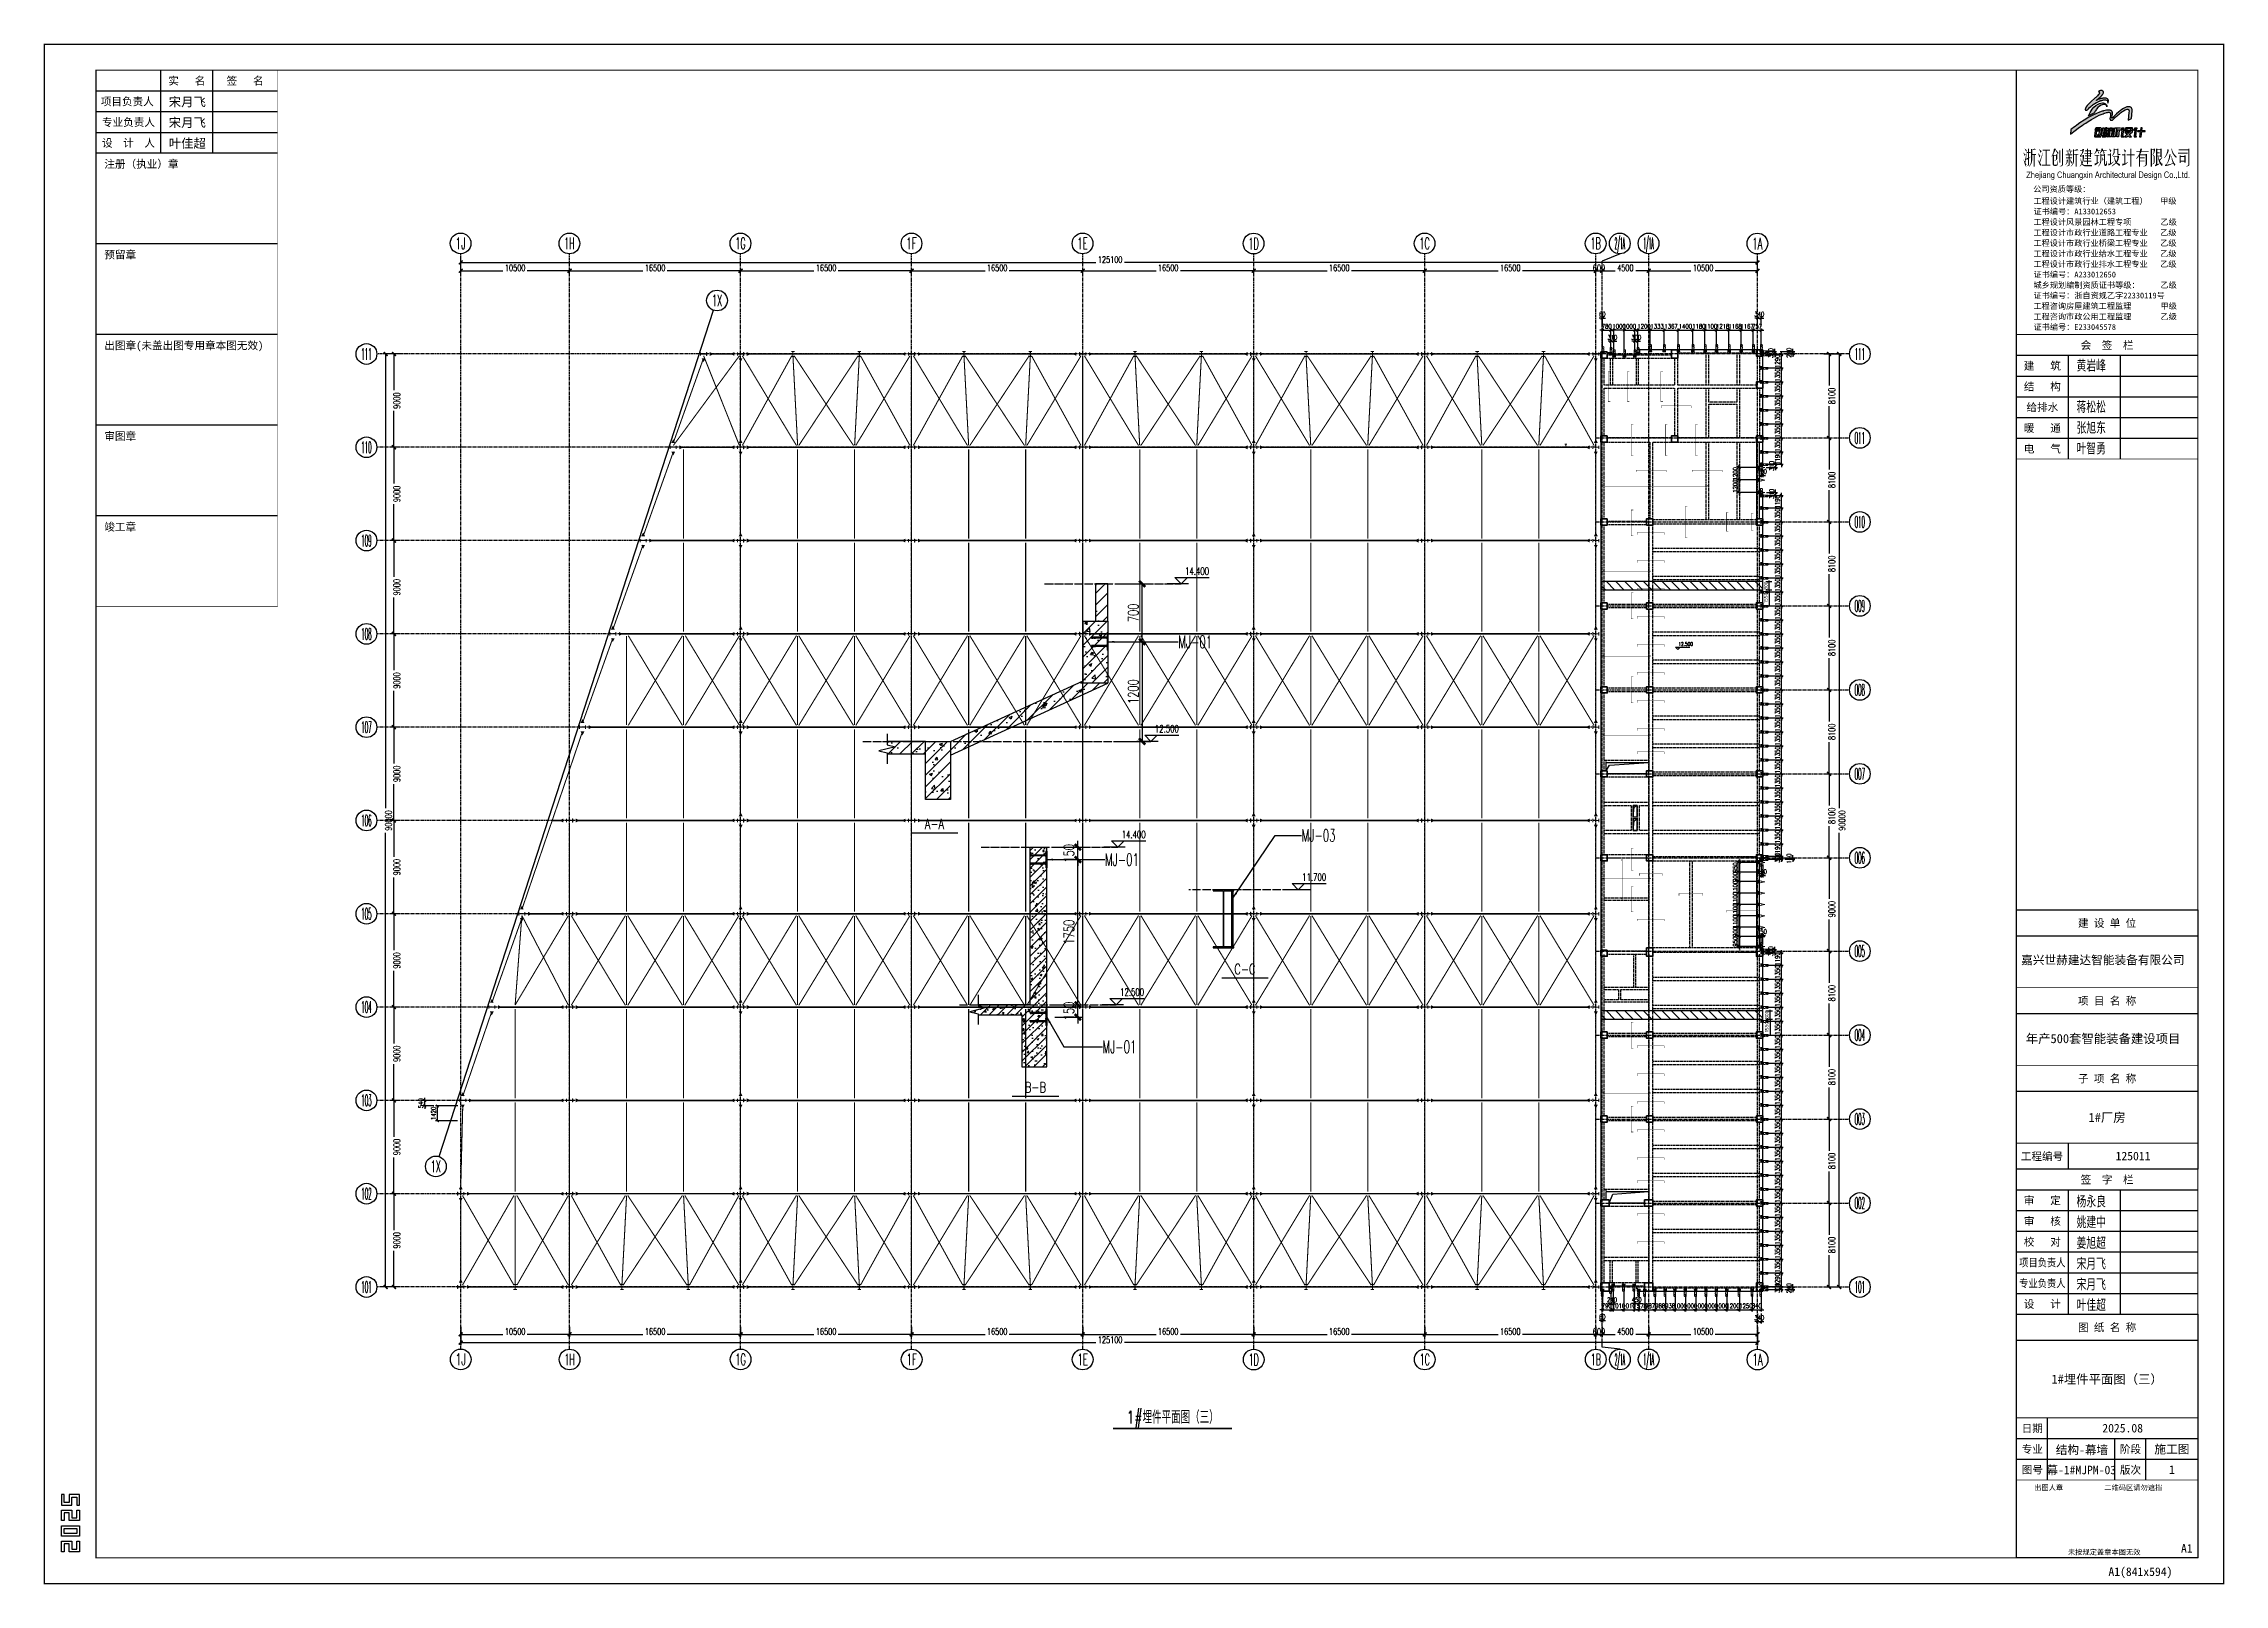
# Model space of a CAD drawing. Extents: x 782294 to 1727252, y -631030 to 17645.
# Drawn here: x 1390714 to 1601089, y -274618 to -125993 of the extents above; entities that cross this region are included whole.
import ezdxf
from ezdxf.enums import TextEntityAlignment as Align

# ---------------------------------------------------------------- set-up
doc = ezdxf.new("R2010")
doc.units = 0
for name, pattern in [('10平面$0$DASH', [0.35, 0.25, -0.1]), ('__DASH', [0.35, 0.25, -0.1]), ('CENTER', [2, 1.25, -0.25, 0.25, -0.25]), ('DASHED', [0.75, 0.5, -0.25]), ('ZN-CENTER', [2, 1.25, -0.25, 0.25, -0.25]), ('ZN-DOTE', [2.42, 2, -0.2, 0.02, -0.2])]:
    doc.linetypes.add(name, pattern=pattern)
doc.layers.get('Defpoints').update_dxf_attribs({"color": 210})
for name, color, linetype in [('!ZN1-填充-8', 8, 'Continuous'), ('!ZN1-标注-173', 173, 'Continuous'), ('!ZN2-WALL-5', 5, 'Continuous'), ('!ZN3-铝板幕墙-3', 3, 'Continuous'), ('!ZN5-钢材投影-40', 40, 'Continuous'), ('!ZN6-轴线-1', 1, 'ZN-CENTER'), ('!ZN7-符号-173', 173, 'Continuous'), ('0-cxFrame', 155, 'Continuous'), ('20剖面图$0$PUB_HATCH', 8, 'Continuous'), ('2钢材断面', 2, 'Continuous'), ('30预埋件', 30, 'Continuous'), ('3符号', 3, 'Continuous'), ('40钢材投影', 40, 'Continuous'), ('ALT_CEN-0-30', 1, 'CENTER'), ('DIM', 173, 'Continuous'), ('DOTE', 1, 'CENTER'), ('qianming', 155, 'Continuous'), ('S-AXIS', 111, 'Continuous'), ('S-BEA1', 40, 'DASHED'), ('S-BG', 131, 'Continuous'), ('S-BKL', 4, 'Continuous'), ('S-BKL1', 4, 'DASHED'), ('S-DK', 161, 'Continuous'), ('S-HJD', 97, 'Continuous'), ('S-SHAPE', 51, 'Continuous'), ('TEXT', 7, 'Continuous'), ('建-墙-填充', 8, 'Continuous'), ('建-柱-钢', 9, 'Continuous'), ('结构轮廓线', 1, 'Continuous')]:
    doc.layers.add(name, color=color, linetype=linetype)
for name, color, linetype, lineweight in [('0-cxText', 131, 'Continuous', 25), ('S-bea', 40, 'Continuous', 0), ('S-col', 2, 'Continuous', 0), ('柱间支撑', 6, 'CENTER', 0), ('梁', 4, 'Continuous', 18), ('楼板正筋钢筋', 1, 'Continuous', 35), ('楼板负筋钢筋', 14, 'Continuous', 35), ('砼柱', 2, 'Continuous', 35)]:
    doc.layers.add(name, color=color, linetype=linetype, lineweight=lineweight)
doc.styles.add('_TCH_AXIS', font='COMPLEX', dxfattribs={"bigfont": 'GBCBIG'})
doc.styles.add('BZHZ', font='bzxw', dxfattribs={"width": 0.8, "bigfont": 'bzhz'})
doc.styles.add('cx_biaoti', font='')
doc.styles.add('cx_tuming', font='simhei.ttf')
doc.styles.add('cx_tuqian1', font='')
doc.styles.add('DHTEXT-1', font='romans.shx', dxfattribs={"width": 0.7, "bigfont": 'chinese.shx'})
doc.styles.add('SS1', font='tj-romans1.shx', dxfattribs={"width": 0.7, "bigfont": 'tj-hztxt1.shx'})
doc.styles.get("Standard").update_dxf_attribs({"font": 'gbenor.shx', "bigfont": 'gbcbig.shx'})
doc.styles.add('卓越符号', font='ROMANS.shx', dxfattribs={"width": 0.7, "bigfont": 'CHINESE.shx'})
doc.styles.add('图框宋体', font='', dxfattribs={"width": 0.75})
doc.styles.add('黑体', font='simhei.ttf', dxfattribs={"height": 12})
doc.styles.get('cx_biaoti').set_extended_font_data('SimSun')
doc.styles.get('cx_tuqian1').set_extended_font_data('SimSun')
doc.styles.get('图框宋体').set_extended_font_data('SimSun')
doc.dimstyles.get("Standard").update_dxf_attribs({"dimscale": 100, "dimtxt": 3.5, "dimasz": 1, "dimexe": 2.5, "dimexo": 3, "dimgap": 1.5, "dimtad": 1, "dimdec": 0, "dimzin": 0, "dimdsep": 46, "dimtxsty": 'Standard', "dimblk": 'ARCHTICK', "dimcen": 0.09, "dimadec": 0, "dimazin": 0, "dimtfac": 1, "dimtdec": 0, "dimtix": 1, "dimtmove": 2, "dimatfit": 3, "dimfxl": 0, "dimtolj": 1, "dimtzin": 0, "dimarcsym": 0})
doc.dimstyles.new('ZN175', dxfattribs={"dimscale": 175, "dimtxt": 2.5, "dimasz": 1.5, "dimexe": 1, "dimexo": 2, "dimgap": 0.9, "dimtad": 1, "dimdec": 0, "dimdsep": 46, "dimtxsty": 'DHTEXT-1', "dimblk": 'ARCHTICK', "dimcen": 2.5, "dimclrd": 173, "dimclre": 173, "dimclrt": 7, "dimazin": 2, "dimtfac": 1, "dimtdec": 0, "dimtix": 1, "dimtmove": 2, "dimatfit": 3, "dimfxl": 0, "dimtolj": 1, "dimtzin": 0, "dimarcsym": 0})
doc.dimstyles.new('ZN250', dxfattribs={"dimscale": 250, "dimtxt": 2.5, "dimasz": 1.5, "dimexe": 1, "dimexo": 2, "dimgap": 0.9, "dimtad": 1, "dimdec": 0, "dimdsep": 46, "dimtxsty": 'DHTEXT-1', "dimblk": 'ARCHTICK', "dimcen": 2.5, "dimclrd": 173, "dimclre": 173, "dimclrt": 7, "dimazin": 2, "dimtfac": 1, "dimtdec": 0, "dimtix": 1, "dimtmove": 2, "dimatfit": 3, "dimfxl": 0, "dimarcsym": 0})
doc.dimstyles.new('ZN50', dxfattribs={"dimscale": 50, "dimtxt": 2.5, "dimasz": 1.5, "dimexe": 1, "dimexo": 2, "dimgap": 0.9, "dimtad": 1, "dimdec": 0, "dimdsep": 46, "dimtxsty": 'DHTEXT-1', "dimblk": 'ARCHTICK', "dimcen": 2.5, "dimclrd": 173, "dimclre": 173, "dimclrt": 7, "dimazin": 2, "dimtfac": 1, "dimtdec": 0, "dimtix": 1, "dimtmove": 2, "dimatfit": 3, "dimfxl": 0, "dimtolj": 1, "dimtzin": 12, "dimarcsym": 0})
pattern_1 = [(45, (23170.37, -840229.27), (-70.710678, 70.710678), []), (50, (23170.37, -840229.27), (358.63009, -31.37607), [37.5, -412.5]), (355, (23170.37, -840229.27), (-69.37567, 376.09607), [30, -330]), (100.4514, (23200.26, -840231.9), (289.25469, 344.71977), [31.8701, -350.57106]), (46.1842, (23170.37, -840129.27), (533.62052, -82.7595), [56.25, -618.75]), (96.6356, (23214.84, -840136.17), (467.33135, 487.05894), [47.80514, -525.8565]), (351.1842, (23170.37, -840129.27), (467.33097, 487.0593), [45, -495]), (21, (23220.37, -840154.27), (298.45353, -201.30945), [37.5, -412.5]), (326, (23220.37, -840154.27), (121.65767, 362.57502), [30, -330]), (71.4514, (23245.24, -840171.05), (420.11131, 161.26525), [31.8701, -350.57106]), (37.5, (23170.37, -840229.27), (6.079928, 166.446927), [0, -326, 0, -335, 0, -331.25]), (7.5, (23170.37, -840229.27), (131.53477, 197.205856), [0, -191, 0, -318.5, 0, -126.25]), (327.5, (23058.87, -840229.27), (266.911218, -11.277436), [0, -125, 0, -390, 0, -517.5]), (317.5, (23008.87, -840229.27), (291.593085, 50.05249), [0, -162.5, 0, -259, 0, -367.5])]
pattern_2 = [(45, (1654310.4, -580007.45), (-53.0330086, 53.0330086), []), (50, (1654310.4, -580007.45), (215.178055, -18.82564), [22.5, -247.5]), (355, (1654310.4, -580007.45), (-41.6254, 225.65764), [18, -198]), (100.4514, (1654328.33, -580009.02), (173.552815, 206.831863), [19.122057, -210.342634]), (46.1842, (1654310.4, -579947.45), (320.172315, -49.655704), [33.75, -371.25]), (96.6356, (1654337.08, -579951.6), (280.39881, 292.23536), [28.683086, -315.5139]), (351.1842, (1654310.4, -579947.45), (280.398584, 292.23558), [27, -297]), (21, (1654340.4, -579962.45), (179.072116, -120.785667), [22.5, -247.5]), (326, (1654340.4, -579962.45), (72.9946, 217.545014), [18, -198]), (71.4514, (1654355.32, -579972.52), (252.066789, 96.75915), [19.122057, -210.342634]), (37.5, (1654310.4, -580007.45), (3.6479566, 99.868156), [0, -195.6, 0, -201, 0, -198.75]), (7.5, (1654310.4, -580007.45), (78.920861, 118.3235136), [0, -114.6, 0, -191.1, 0, -75.75]), (327.5, (1654243.5, -580007.45), (160.146731, -6.7664615), [0, -75, 0, -234, 0, -310.5]), (317.5, (1654213.5, -580007.45), (174.955851, 30.031495), [0, -97.5, 0, -155.4, 0, -220.5])]

# ---------------------------------------------------------------- blocks, each defined once
blk = doc.blocks.new('zjcx_lan_huiqian(Dragon)')
for p, q in [((-7000, -800), (0, -800)), ((-5000, -800), (-5000, -4800)), ((-3000, -800), (-3000, -4800)), ((-7000, -1600), (0, -1600)), ((-7000, -2400), (0, -2400)), ((-7000, -3200), (0, -3200)), ((-7000, -4000), (0, -4000))]:
    blk.add_line(p, q)
at = {"const_width": 30}
blk.add_lwpolyline([(-7000, 0), (0, 0)], dxfattribs=at)
blk.add_lwpolyline([(-7000, 0), (0, 0), (0, -4800), (-7000, -4800)], close=True, dxfattribs=at)
at = {"style": 'cx_biaoti'}
for s, p in [('会  签  栏', (-3500, -400)), ('建   筑', (-6000, -1200)), ('结   构', (-6000, -2000)), ('给排水', (-6000, -2800)), ('暖   通', (-6000, -3600)), ('电   气', (-6000, -4400))]:
    blk.add_text(s, height=300, dxfattribs=at).set_placement(p, align=Align.MIDDLE)
blk = doc.blocks.new('T-汇签(Dragon)')
at = {"layer": '0-cxFrame'}
blk.add_blockref('zjcx_lan_huiqian(Dragon)', (0, 0), dxfattribs=at)
at = {"layer": 'qianming', "style": 'BZHZ', "width": 0.8}
for s, p in [('黄岩峰', (-4113, -1180)), ('蒋松松', (-4113, -2780)), ('张旭东', (-4113, -3580)), ('叶智勇', (-4113, -4380))]:
    blk.add_text(s, height=450, dxfattribs=at).set_placement(p, align=Align.MIDDLE)
blk = doc.blocks.new('zjcx_logo(Dragon)')
h = blk.add_hatch(color=186)
h.dxf.hatch_style = 1
h.set_gradient(color1=(41, 22, 111), color2=(223, 33, 33), tint=1)
h.paths.add_polyline_path([(-1404, -619), (-1417, -787), (-1287, -689), (-1064, -520), (-959, -449), (-898, -408), (-824, -360), (-732, -300), (-599, -219), (-513, -170), (-403, -111), (-304, -62), (-225, -27), (-197, -14), (-154, 2), (-117, 16), (-91, 25), (-29, 43), (19, 53), (36, 55), (58, 56), (78, 54), (90, 53), (100, 49), (110, 44), (119, 36), (125, 28), (130, 18), (133, 7), (134, -3), (125, -83), (119, -131), (110, -192), (110, -205), (112, -214), (115, -223), (120, -231), (126, -238), (134, -244), (142, -249), (153, -252), (165, -253), (176, -253), (187, -250), (198, -246), (202, -243), (210, -238), (221, -231), (236, -220), (267, -190), (303, -155), (316, -143), (351, -110), (382, -81), (409, -57), (425, -43), (461, -12), (495, 15), (499, 19), (503, 23), (518, 34), (556, 63), (572, 76), (597, 92), (634, 116), (693, 149), (732, 164), (769, 173), (784, 174), (801, 173), (816, 167), (825, 161), (832, 154), (833, 153), (833, 153), (833, 153), (833, 152), (833, 152), (833, 152), (834, 152), (834, 152), (834, 152), (834, 152), (834, 152), (836, 149), (836, 148), (836, 148), (836, 148), (836, 148), (836, 148), (836, 148), (836, 148), (836, 148), (836, 148), (836, 148), (836, 148), (836, 148), (836, 148), (836, 148), (836, 148), (836, 148), (836, 148), (836, 148), (836, 148), (836, 148), (836, 148), (836, 148), (836, 148), (836, 148), (836, 148), (836, 148), (836, 148), (836, 148), (836, 148), (836, 148), (836, 148), (836, 148), (836, 148), (837, 146), (838, 145), (843, 135), (845, 125), (846, 115), (847, 97), (843, 51), (818, -247), (947, -187), (969, 117), (965, 165), (960, 186), (950, 206), (938, 224), (923, 239), (906, 252), (886, 262), (865, 268), (841, 272), (815, 272), (790, 270), (766, 264), (730, 252), (681, 230), (632, 204), (572, 164), (501, 111), (434, 55), (367, -6), (310, -62), (264, -108), (228, -146), (216, -158), (212, -162), (209, -164), (205, -166), (200, -168), (196, -168), (191, -168), (187, -167), (183, -165), (179, -162), (178, -160), (177, -157), (176, -155), (176, -152), (177, -147), (189, -90), (203, -18), (205, 16), (203, 49), (198, 66), (190, 83), (179, 97), (166, 110), (151, 120), (134, 127), (116, 131), (76, 136), (35, 137), (-5, 134), (-17, 132), (-18, 132), (-19, 132), (-20, 132), (-20, 132), (-20, 132), (-21, 132), (-79, 123), (-124, 113), (-142, 109), (-145, 108), (-146, 107), (-157, 105), (-175, 100), (-195, 94), (-288, 63), (-410, 12), (-556, -58), (-700, -135), (-882, -245), (-1049, -355), (-1175, -444), (-1234, -488), (-1299, -536), (-1360, -584), (-1398, -614)])
h.paths.add_polyline_path([(-712, -82), (-650, 50), (-573, 176), (-507, 252), (-431, 319), (-346, 375), (-294, 398), (-239, 412), (-183, 419), (-152, 418), (-120, 412), (-91, 400), (-64, 383), (-44, 364), (-29, 343), (-17, 319), (-9, 293), (-5, 267), (-14, 290), (-26, 311), (-43, 329), (-63, 344), (-81, 353), (-100, 358), (-120, 360), (-140, 359), (-188, 349), (-232, 330), (-297, 288), (-356, 237), (-404, 182), (-426, 154), (-449, 114), (-468, 80), (-489, 37)])
edge = h.paths.add_edge_path()
edge.add_line((-433, 632), (-455, 612))
edge.add_line((-455, 612), (-481, 589))
edge.add_line((-481, 589), (-598, 484))
edge.add_line((-598, 484), (-666, 424))
edge.add_line((-666, 424), (-728, 360))
edge.add_line((-728, 360), (-766, 320))
edge.add_line((-766, 320), (-807, 265))
edge.add_line((-807, 265), (-837, 203))
edge.add_line((-837, 203), (-840, 192))
edge.add_line((-840, 192), (-844, 172))
edge.add_line((-844, 172), (-844, 163))
edge.add_line((-844, 163), (-842, 155))
edge.add_line((-842, 155), (-838, 146))
edge.add_line((-838, 146), (-834, 141))
edge.add_line((-834, 141), (-828, 137))
edge.add_line((-828, 137), (-821, 134))
edge.add_line((-821, 134), (-814, 133))
edge.add_line((-814, 133), (-807, 133))
edge.add_line((-807, 133), (-800, 134))
edge.add_line((-800, 134), (-783, 142))
edge.add_line((-783, 142), (-768, 151))
edge.add_line((-768, 151), (-765, 153))
edge.add_line((-765, 153), (-763, 154))
edge.add_line((-763, 154), (-761, 156))
edge.add_line((-761, 156), (-756, 160))
edge.add_line((-756, 160), (-749, 166))
edge.add_line((-749, 166), (-747, 168))
edge.add_line((-747, 168), (-723, 190))
edge.add_line((-723, 190), (-674, 236))
edge.add_line((-674, 236), (-628, 278))
edge.add_line((-628, 278), (-598, 304))
edge.add_line((-598, 304), (-568, 326))
edge.add_line((-568, 326), (-534, 351))
edge.add_line((-534, 351), (-476, 390))
edge.add_line((-476, 390), (-408, 428))
edge.add_line((-408, 428), (-400, 433))
edge.add_line((-400, 433), (-346, 461))
edge.add_line((-346, 461), (-335, 466))
edge.add_line((-335, 466), (-290, 486))
edge.add_line((-290, 486), (-275, 492))
edge.add_line((-275, 492), (-259, 498))
edge.add_line((-259, 498), (-243, 504))
edge.add_line((-243, 504), (-210, 514))
edge.add_line((-210, 514), (-192, 519))
edge.add_line((-192, 519), (-168, 524))
edge.add_line((-168, 524), (-143, 530))
edge.add_line((-143, 530), (-100, 535))
edge.add_line((-100, 535), (-65, 533))
edge.add_line((-65, 533), (-30, 525))
edge.add_line((-30, 525), (-15, 517))
edge.add_line((-15, 517), (0, 506))
edge.add_line((0, 506), (12, 493))
edge.add_line((12, 493), (21, 477))
edge.add_line((21, 477), (27, 461))
edge.add_line((27, 461), (30, 442))
edge.add_line((30, 442), (29, 425))
edge.add_line((29, 425), (25, 407))
edge.add_line((25, 407), (32, 424))
edge.add_line((32, 424), (36, 434))
edge.add_line((36, 434), (42, 457))
edge.add_line((42, 457), (45, 468))
edge.add_line((45, 468), (49, 488))
edge.add_line((49, 488), (49, 507))
edge.add_line((49, 507), (46, 525))
edge.add_line((46, 525), (40, 543))
edge.add_line((40, 543), (31, 558))
edge.add_line((31, 558), (13, 575))
edge.add_line((13, 575), (-8, 588))
edge.add_line((-8, 588), (-31, 596))
edge.add_line((-31, 596), (-55, 600))
edge.add_line((-55, 600), (-96, 604))
edge.add_line((-96, 604), (-133, 602))
edge.add_line((-133, 602), (-160, 599))
edge.add_line((-160, 599), (-196, 593))
edge.add_line((-196, 593), (-237, 584))
edge.add_line((-237, 584), (-262, 576))
edge.add_line((-262, 576), (-288, 569))
edge.add_line((-288, 569), (-293, 567))
edge.add_line((-293, 567), (-299, 565))
edge.add_line((-299, 565), (-300, 564))
edge.add_line((-300, 564), (-301, 564))
edge.add_line((-301, 564), (-302, 564))
edge.add_line((-302, 564), (-303, 563))
edge.add_line((-303, 563), (-304, 563))
edge.add_line((-304, 563), (-305, 563))
edge.add_line((-305, 563), (-306, 562))
edge.add_line((-306, 562), (-307, 562))
edge.add_line((-307, 562), (-353, 545))
edge.add_line((-353, 545), (-407, 515))
edge.add_line((-407, 515), (-409, 514))
edge.add_line((-409, 514), (-408, 514))
edge.add_line((-408, 514), (-405, 517))
edge.add_line((-405, 517), (-402, 521))
edge.add_line((-402, 521), (-397, 525))
edge.add_line((-397, 525), (-392, 530))
edge.add_line((-392, 530), (-387, 535))
edge.add_line((-387, 535), (-381, 540))
edge.add_line((-381, 540), (-365, 553))
edge.add_line((-365, 553), (-347, 568))
edge.add_line((-347, 568), (-342, 572))
edge.add_line((-342, 572), (-330, 582))
edge.add_line((-330, 582), (-328, 585))
edge.add_line((-328, 585), (-324, 587))
edge.add_line((-324, 587), (-314, 597))
edge.add_line((-314, 597), (-279, 629))
edge.add_line((-279, 629), (-266, 641))
edge.add_line((-266, 641), (-254, 653))
edge.add_line((-254, 653), (-237, 669))
edge.add_line((-237, 669), (-216, 693))
edge.add_line((-216, 693), (-208, 702))
edge.add_line((-208, 702), (-204, 706))
edge.add_line((-204, 706), (-200, 711))
edge.add_line((-200, 711), (-191, 721))
edge.add_line((-191, 721), (-187, 727))
edge.add_line((-187, 727), (-184, 731))
edge.add_line((-184, 731), (-183, 733))
edge.add_line((-183, 733), (-178, 741))
edge.add_line((-178, 741), (-167, 755))
edge.add_line((-167, 755), (-153, 782))
edge.add_line((-153, 782), (-143, 812))
edge.add_line((-143, 812), (-143, 824))
edge.add_line((-143, 824), (-143, 826))
edge.add_line((-143, 826), (-145, 840))
edge.add_line((-145, 840), (-150, 853))
edge.add_line((-150, 853), (-158, 865))
edge.add_line((-158, 865), (-167, 876))
edge.add_line((-167, 876), (-178, 885))
edge.add_line((-178, 885), (-191, 891))
edge.add_line((-191, 891), (-213, 897))
edge.add_line((-213, 897), (-236, 899))
edge.add_line((-236, 899), (-259, 896))
edge.add_line((-259, 896), (-281, 889))
edge.add_line((-281, 889), (-300, 878))
edge.add_line((-300, 878), (-316, 864))
edge.add_line((-316, 864), (-331, 847))
edge.add_arc((-322, 816), 32.5, -21.48581, 105.47079, ccw=False)
edge.add_line((-292, 804), (-299, 785))
edge.add_line((-299, 785), (-315, 761))
edge.add_line((-315, 761), (-326, 745))
edge.add_line((-326, 745), (-342, 725))
edge.add_line((-342, 725), (-370, 695))
edge.add_line((-370, 695), (-393, 670))
edge.add_line((-393, 670), (-419, 645))
edge.add_line((-419, 645), (-433, 632))
h = blk.add_hatch(color=186)
h.dxf.hatch_style = 1
h.set_gradient(color1=(41, 22, 111), color2=(223, 33, 33), tint=1)
edge = h.paths.add_edge_path()
edge.add_line((-372, -565), (-315, -565))
edge.add_arc((-314, -577), 11.4, 18.89554, 94.3928, ccw=False)
edge.add_line((-303, -573), (-294, -620))
edge.add_line((-294, -620), (-290, -626))
edge.add_line((-290, -626), (-220, -626))
edge.add_arc((-224, -618), 9.49, 295.11011, 372.93383)
edge.add_line((-214, -615), (-222, -572))
edge.add_arc((-256, -574), 34.6, 4.17607, 68.3146)
edge.add_line((-244, -542), (-415, -542))
edge.add_arc((-399, -587), 47.9, 108.85314, 147.56181)
edge.add_line((-440, -562), (-469, -626))
edge.add_line((-469, -626), (-410, -626))
edge.add_line((-410, -626), (-387, -578))
edge.add_arc((-362, -592), 28.7, 111.26087, 151.54855, ccw=False)
edge = h.paths.add_edge_path()
edge.add_line((-470, -897), (-250, -897))
edge.add_line((-250, -897), (-248, -898))
edge.add_line((-248, -898), (-251, -883))
edge.add_line((-251, -883), (-413, -880))
edge.add_arc((-410, -866), 15, 169.35312, 256.08138, ccw=False)
edge.add_line((-424, -863), (-397, -657))
edge.add_line((-397, -657), (-389, -656))
edge.add_line((-389, -656), (-388, -655))
edge.add_line((-388, -655), (-313, -655))
edge.add_line((-313, -655), (-306, -658))
edge.add_arc((-311, -663), 7.51, -26.96741, 47.97447, ccw=False)
edge.add_line((-304, -667), (-321, -791))
edge.add_arc((-341, -791), 20.6, -81.28941, 0.26939, ccw=False)
edge.add_line((-338, -811), (-369, -813))
edge.add_line((-369, -813), (-376, -814))
edge.add_line((-376, -814), (-377, -827))
edge.add_arc((-361, -818), 18.3, 211.08496, 248.62588)
edge.add_line((-368, -835), (-292, -835))
edge.add_line((-292, -835), (-277, -832))
edge.add_arc((-290, -784), 50, 285.32037, 358.76459)
edge.add_line((-240, -785), (-221, -647))
edge.add_arc((-233, -648), 11.5, 3.51941, 31.54666)
edge.add_line((-223, -642), (-232, -640))
edge.add_line((-232, -640), (-449, -640))
edge.add_line((-449, -640), (-459, -643))
edge.add_line((-459, -643), (-488, -861))
edge.add_arc((-452, -866), 36.4, 172.51878, 238.5972)
edge = h.paths.add_edge_path()
edge.add_arc((-139, -559), 28, -5.27218, 20.95173, ccw=False)
edge.add_line((-112, -562), (-150, -847))
edge.add_line((-150, -847), (-160, -850))
edge.add_line((-160, -850), (-199, -850))
edge.add_arc((-196, -838), 12.1, 157.53823, 259.66789, ccw=False)
edge.add_line((-208, -833), (-169, -548))
edge.add_line((-169, -548), (-161, -545))
edge.add_line((-161, -545), (-119, -545))
edge.add_arc((-119, -552), 6.79, 24.25811, 86.73561, ccw=False)
edge = h.paths.add_edge_path()
edge.add_line((-194, -898), (-68, -898))
edge.add_line((-68, -898), (-62, -895))
edge.add_arc((-109, -838), 73.5, 309.69803, 351.80871)
edge.add_line((-36, -849), (4, -545))
edge.add_arc((-1, -544), 4.63, 347.67082, 409.41767)
edge.add_arc((-9, -558), 20.6, 56.68372, 79.18321)
edge.add_line((-5, -538), (-52, -538))
edge.add_arc((-51, -554), 16.4, 91.33263, 127.03986)
edge.add_arc((-58, -544), 4.85, 133.80873, 168.49542)
edge.add_line((-63, -543), (-103, -854))
edge.add_arc((-129, -854), 25.6, 303.0211, 359.8084, ccw=False)
edge.add_line((-115, -875), (-128, -879))
edge.add_line((-128, -879), (-193, -880))
edge.add_arc((-180, -890), 16.3, 142.79141, 207.15487)
edge = h.paths.add_edge_path()
edge.add_line((123, -557), (128, -541))
edge.add_line((128, -541), (137, -538))
edge.add_line((137, -538), (187, -538))
edge.add_arc((183, -552), 14.7, -28.0414, 74.43788, ccw=False)
edge.add_line((196, -559), (269, -562))
edge.add_arc((254, -570), 17.2, -7.1686, 26.38917, ccw=False)
edge.add_line((271, -572), (268, -579))
edge.add_line((268, -579), (266, -581))
edge.add_line((266, -581), (256, -581))
edge.add_line((256, -581), (254, -580))
edge.add_line((254, -580), (112, -581))
edge.add_line((112, -581), (110, -580))
edge.add_line((110, -580), (53, -580))
edge.add_line((53, -580), (52, -581))
edge.add_line((52, -581), (44, -581))
edge.add_line((44, -581), (43, -575))
edge.add_line((43, -575), (45, -563))
edge.add_line((45, -563), (115, -559))
edge.add_line((115, -559), (123, -557))
edge = h.paths.add_edge_path()
edge.add_arc((58, -751), 5.69, 2.93572, 38.52856, ccw=False)
edge.add_line((64, -751), (38, -896))
edge.add_line((38, -896), (38, -898))
edge.add_line((38, -898), (1, -898))
edge.add_line((1, -898), (-5, -898))
edge.add_arc((-50, -872), 51.3, 330.03006, 356.64264)
edge.add_line((2, -875), (25, -747))
edge.add_line((25, -747), (31, -745))
edge.add_line((31, -745), (58, -745))
edge.add_arc((53, -760), 15.8, 50.02603, 70.05817, ccw=False)
edge = h.paths.add_edge_path()
edge.add_line((55, -592), (62, -592))
edge.add_line((62, -592), (64, -593))
edge.add_line((64, -593), (101, -593))
edge.add_line((101, -593), (103, -592))
edge.add_line((103, -592), (110, -592))
edge.add_line((110, -592), (111, -598))
edge.add_line((111, -598), (113, -625))
edge.add_line((113, -625), (115, -638))
edge.add_line((115, -638), (176, -638))
edge.add_line((176, -638), (191, -592))
edge.add_line((191, -592), (200, -592))
edge.add_line((200, -592), (202, -593))
edge.add_line((202, -593), (248, -593))
edge.add_line((248, -593), (250, -592))
edge.add_line((250, -592), (255, -592))
edge.add_line((255, -592), (255, -595))
edge.add_line((255, -595), (246, -624))
edge.add_arc((256, -631), 11.5, 145.89681, 210.54086)
edge.add_arc((241, -691), 54.6, 66.73558, 84.76006, ccw=False)
edge.add_line((262, -641), (265, -647))
edge.add_arc((256, -649), 9.23, -85.53143, 13.00027, ccw=False)
edge.add_line((257, -658), (190, -660))
edge.add_line((190, -660), (186, -661))
edge.add_line((186, -661), (179, -697))
edge.add_arc((185, -696), 5.99, 186.91758, 264.62619)
edge.add_line((185, -702), (247, -703))
edge.add_arc((244, -714), 10.7, -46.02948, 74.10965, ccw=False)
edge.add_line((251, -721), (176, -724))
edge.add_line((176, -724), (159, -856))
edge.add_arc((103, -853), 56.4, 306.87915, 356.89777, ccw=False)
edge.add_line((137, -898), (56, -898))
edge.add_line((56, -898), (62, -878))
edge.add_line((62, -878), (64, -875))
edge.add_line((64, -875), (68, -873))
edge.add_line((68, -873), (77, -871))
edge.add_arc((78, -862), 9.14, 264.56776, 365.34397)
edge.add_line((87, -862), (104, -737))
edge.add_arc((94, -733), 10.7, 338.74451, 444.00887)
edge.add_line((96, -723), (25, -721))
edge.add_arc((34, -713), 12.2, 144.53162, 222.72258, ccw=False)
edge.add_arc((31, -714), 11.1, 84.06289, 130.83249, ccw=False)
edge.add_line((32, -703), (101, -702))
edge.add_line((101, -702), (107, -700))
edge.add_line((107, -700), (108, -700))
edge.add_line((108, -700), (113, -668))
edge.add_arc((107, -667), 7.02, 352.00278, 443.61958)
edge.add_line((107, -660), (37, -658))
edge.add_line((37, -658), (31, -656))
edge.add_arc((38, -649), 10.4, 80.08641, 222.41124, ccw=False)
edge.add_line((40, -639), (53, -638))
edge.add_line((53, -638), (53, -593))
edge.add_line((53, -593), (55, -593))
edge.add_line((55, -593), (55, -592))
edge = h.paths.add_edge_path()
edge.add_arc((228, -755), 10.9, -17.78151, 70.61556, ccw=False)
edge.add_line((239, -758), (228, -882))
edge.add_arc((273, -888), 45.2, 172.96333, 192.65476)
edge.add_line((229, -898), (178, -898))
edge.add_arc((127, -876), 54.9, 336.98391, 358.70886)
edge.add_line((182, -877), (194, -749))
edge.add_line((194, -749), (194, -747))
edge.add_line((194, -747), (200, -745))
edge.add_line((200, -745), (232, -745))
edge = h.paths.add_edge_path()
edge.add_line((503, -561), (496, -562))
edge.add_line((496, -562), (368, -564))
edge.add_arc((370, -571), 7.29, 105.68479, 178.6651)
edge.add_line((363, -571), (358, -616))
edge.add_line((358, -616), (358, -620))
edge.add_arc((361, -620), 2.85, 189.50087, 274.16637)
edge.add_line((361, -622), (490, -624))
edge.add_line((490, -624), (495, -626))
edge.add_arc((483, -634), 14.3, -39.41692, 35.58773, ccw=False)
edge.add_line((494, -643), (469, -648))
edge.add_line((469, -648), (434, -898))
edge.add_line((434, -898), (377, -898))
edge.add_arc((381, -894), 4.94, 183.46145, 225.75062, ccw=False)
edge.add_line((376, -894), (407, -653))
edge.add_arc((399, -653), 7.96, 2.1679, 44.2283)
edge.add_line((405, -648), (403, -646))
edge.add_line((403, -646), (358, -646))
edge.add_arc((362, -656), 11.3, 112.7163, 146.72014)
edge.add_line((353, -650), (320, -863))
edge.add_arc((237, -848), 84.4, 323.85528, 349.57772, ccw=False)
edge.add_line((305, -898), (239, -898))
edge.add_line((239, -898), (245, -877))
edge.add_line((245, -877), (246, -874))
edge.add_arc((256, -885), 15, 97.81362, 133.86818, ccw=False)
edge.add_line((254, -870), (300, -546))
edge.add_arc((309, -554), 12.1, 90.94326, 137.95811, ccw=False)
edge.add_line((309, -542), (497, -542))
edge.add_arc((495, -553), 11.3, -43.69979, 78.83388, ccw=False)
edge = h.paths.add_edge_path()
edge.add_line((649, -544), (651, -578))
edge.add_arc((640, -580), 11.7, -74.28193, 11.70387, ccw=False)
edge.add_line((643, -592), (580, -591))
edge.add_arc((581, -581), 10.1, 232.28685, 262.06195, ccw=False)
edge.add_arc((578, -585), 5.08, 189.86821, 228.06029, ccw=False)
edge.add_line((573, -586), (570, -554))
edge.add_arc((591, -554), 20.3, 128.18902, 179.8773, ccw=False)
edge.add_line((578, -538), (642, -538))
edge.add_arc((641, -547), 9.1, 19.52522, 83.24008, ccw=False)
edge = h.paths.add_edge_path()
edge.add_line((534, -628), (565, -630))
edge.add_arc((561, -639), 9.9, 14.99273, 68.78885, ccw=False)
edge.add_line((571, -637), (541, -863))
edge.add_line((541, -863), (541, -886))
edge.add_line((541, -886), (550, -898))
edge.add_line((550, -898), (641, -898))
edge.add_line((641, -898), (641, -884))
edge.add_arc((634, -883), 7.15, 350.15546, 442.57553)
edge.add_line((635, -876), (610, -875))
edge.add_line((610, -875), (608, -868))
edge.add_line((608, -868), (641, -623))
edge.add_arc((631, -618), 10.8, 331.57994, 426.36661)
edge.add_line((635, -608), (535, -608))
edge.add_line((535, -608), (526, -614))
edge.add_arc((536, -618), 10.6, 159.68796, 260.66864)
edge = h.paths.add_edge_path()
edge.add_arc((693, -601), 15.8, -85.86686, 11.69545, ccw=False)
edge.add_arc((695, -623), 6.69, 101.3793, 192.92077)
edge.add_arc((615, -625), 73.2, -11.18403, 0.554, ccw=False)
edge.add_arc((698, -637), 10.9, 194.31907, 249.68762)
edge.add_line((694, -647), (728, -647))
edge.add_arc((725, -603), 44.5, 273.23858, 353.69691)
edge.add_line((770, -607), (772, -587))
edge.add_line((772, -587), (776, -566))
edge.add_line((776, -566), (908, -566))
edge.add_line((908, -566), (910, -574))
edge.add_line((910, -574), (905, -620))
edge.add_arc((959, -606), 55.9, 194.85061, 207.61208)
edge.add_line((910, -632), (912, -635))
edge.add_arc((954, -581), 68.1, 232.01246, 255.28682)
edge.add_line((937, -647), (979, -647))
edge.add_arc((978, -635), 12.3, 273.58089, 308.49109)
edge.add_arc((965, -631), 25.2, 327.87798, 381.88684)
edge.add_arc((973, -630), 17.2, 28.11813, 70.13193)
edge.add_arc((1049, -599), 71.8, 164.51198, 191.90234, ccw=False)
edge.add_line((980, -580), (983, -557))
edge.add_line((983, -557), (982, -550))
edge.add_line((982, -550), (979, -544))
edge.add_line((979, -544), (721, -544))
edge.add_arc((725, -554), 10.6, 109.95804, 166.92412)
edge.add_line((714, -551), (708, -598))
edge = h.paths.add_edge_path()
edge.add_line((1146, -544), (1148, -578))
edge.add_arc((1137, -581), 11.7, -74.28193, 11.70387, ccw=False)
edge.add_line((1140, -592), (1077, -591))
edge.add_arc((1078, -581), 10.1, 232.28685, 262.06195, ccw=False)
edge.add_arc((1075, -585), 5.08, 189.86821, 228.06029, ccw=False)
edge.add_line((1070, -586), (1067, -554))
edge.add_arc((1088, -554), 20.3, 128.18902, 179.8773, ccw=False)
edge.add_line((1075, -538), (1139, -538))
edge.add_arc((1137, -547), 9.1, 19.52522, 83.24008, ccw=False)
edge = h.paths.add_edge_path()
edge.add_line((1031, -629), (1062, -630))
edge.add_arc((1058, -640), 9.9, 14.99273, 68.78885, ccw=False)
edge.add_line((1068, -637), (1038, -863))
edge.add_line((1038, -863), (1038, -886))
edge.add_line((1038, -886), (1047, -898))
edge.add_line((1047, -898), (1138, -898))
edge.add_line((1138, -898), (1138, -885))
edge.add_arc((1131, -883), 7.15, 350.15546, 442.57553)
edge.add_line((1132, -876), (1107, -876))
edge.add_line((1107, -876), (1105, -868))
edge.add_line((1105, -868), (1137, -624))
edge.add_arc((1128, -618), 10.8, 331.57994, 426.36661)
edge.add_line((1132, -609), (1032, -609))
edge.add_line((1032, -609), (1023, -615))
edge.add_arc((1033, -618), 10.6, 159.68796, 260.66864)
edge = h.paths.add_edge_path()
edge.add_line((1181, -682), (1274, -684))
edge.add_arc((1268, -691), 9.1, 10.6545, 49.67894, ccw=False)
edge.add_line((1277, -689), (1250, -895))
edge.add_line((1250, -895), (1252, -896))
edge.add_line((1252, -896), (1252, -898))
edge.add_line((1252, -898), (1312, -898))
edge.add_line((1312, -898), (1313, -892))
edge.add_line((1313, -892), (1340, -689))
edge.add_line((1340, -689), (1341, -685))
edge.add_line((1341, -685), (1464, -684))
edge.add_arc((1447, -671), 21.2, 322.14414, 390.61106)
edge.add_line((1465, -661), (1352, -661))
edge.add_line((1352, -661), (1343, -655))
edge.add_line((1343, -655), (1358, -550))
edge.add_arc((1349, -548), 8.68, 346.76013, 438.30399)
edge.add_line((1351, -539), (1304, -539))
edge.add_arc((1305, -546), 6.98, 97.51297, 154.6127)
edge.add_line((1299, -543), (1285, -647))
edge.add_arc((1270, -645), 14.6, 274.64509, 354.62105, ccw=False)
edge.add_line((1271, -660), (1180, -661))
edge.add_arc((1182, -672), 10.8, 104.43576, 265.29365)
edge = h.paths.add_edge_path()
edge.add_arc((875, -684), 106, 357.44715, 369.99523)
edge.add_arc((973, -667), 6.36, 14.46934, 89.99572)
edge.add_line((973, -661), (694, -661))
edge.add_line((694, -661), (687, -663))
edge.add_line((687, -663), (685, -667))
edge.add_line((685, -667), (686, -680))
edge.add_line((686, -680), (902, -680))
edge.add_arc((903, -683), 3.29, 32.90594, 94.76591, ccw=False)
edge.add_line((905, -682), (893, -694))
edge.add_line((893, -694), (825, -750))
edge.add_line((825, -750), (816, -758))
edge.add_line((816, -758), (808, -752))
edge.add_line((808, -752), (767, -711))
edge.add_line((767, -711), (760, -710))
edge.add_line((760, -710), (695, -708))
edge.add_line((695, -708), (690, -708))
edge.add_line((690, -708), (683, -709))
edge.add_line((683, -709), (768, -795))
edge.add_arc((765, -801), 7, -76.02363, 62.4248, ccw=False)
edge.add_line((766, -808), (666, -898))
edge.add_line((666, -898), (752, -897))
edge.add_line((752, -897), (809, -847))
edge.add_line((809, -847), (847, -887))
edge.add_arc((820, -919), 41.8, 31.51695, 49.64377, ccw=False)
edge.add_line((856, -897), (941, -898))
edge.add_line((941, -898), (854, -803))
edge.add_line((854, -803), (971, -707))
edge.add_line((971, -707), (980, -689))
edge = h.paths.add_edge_path(flags=17)
edge.add_line((816, -757), (817, -757))
edge.add_arc((947, -683), 33.5, 314.94454, 350.31038)
blk.add_line((816, -757), (817, -757))
for points in [[(-433, 632), (-455, 612), (-481, 589), (-598, 484), (-666, 424), (-728, 360), (-766, 320), (-807, 265), (-837, 203), (-840, 192), (-844, 172), (-844, 163), (-842, 155), (-838, 146), (-834, 141), (-828, 137), (-821, 134), (-814, 133), (-807, 133), (-800, 134), (-783, 142), (-768, 151), (-765, 153), (-763, 154), (-761, 156), (-756, 160), (-749, 166), (-747, 168), (-723, 190), (-674, 236), (-628, 278), (-598, 304), (-568, 326), (-534, 351), (-476, 390), (-408, 428), (-400, 433), (-346, 461), (-335, 466), (-290, 486), (-275, 492), (-259, 498), (-243, 504), (-210, 514), (-192, 519), (-168, 524), (-143, 530), (-100, 535), (-65, 533), (-30, 525), (-15, 517), (0, 506), (12, 493), (21, 477), (27, 461), (30, 442), (29, 425), (25, 407), (32, 424), (36, 434), (42, 457), (45, 468), (49, 488), (49, 507), (46, 525), (40, 543), (31, 558), (13, 575), (-8, 588), (-31, 596), (-55, 600), (-96, 604), (-133, 602), (-160, 599), (-196, 593), (-237, 584), (-262, 576), (-288, 569), (-293, 567), (-299, 565), (-300, 564), (-301, 564), (-302, 564), (-303, 563), (-304, 563), (-305, 563), (-306, 562), (-307, 562), (-353, 545), (-407, 515), (-409, 514), (-408, 514), (-405, 517), (-402, 521), (-397, 525), (-392, 530), (-387, 535), (-381, 540), (-365, 553), (-347, 568), (-342, 572), (-330, 582), (-328, 585), (-324, 587), (-314, 597), (-279, 629), (-266, 641), (-254, 653), (-237, 669), (-216, 693), (-208, 702), (-204, 706), (-200, 711), (-191, 721), (-187, 727), (-184, 731), (-183, 733), (-178, 741), (-167, 755), (-153, 782), (-143, 812), (-143, 824), (-143, 826), (-145, 840), (-150, 853), (-158, 865), (-167, 876), (-178, 885), (-191, 891), (-213, 897), (-236, 899), (-259, 896), (-281, 889), (-300, 878), (-316, 864), (-331, 847)], [(-433, 632), (-455, 612), (-481, 589), (-598, 484), (-666, 424), (-728, 360), (-766, 320), (-807, 265), (-837, 203), (-840, 192), (-844, 172), (-844, 163), (-842, 155), (-838, 146), (-834, 141), (-828, 137), (-821, 134), (-814, 133), (-807, 133), (-800, 134), (-783, 142), (-768, 151), (-765, 153), (-763, 154), (-761, 156), (-756, 160), (-749, 166), (-747, 168), (-723, 190), (-674, 236), (-628, 278), (-598, 304), (-568, 326), (-534, 351), (-476, 390), (-408, 428), (-400, 433), (-346, 461), (-335, 466), (-290, 486), (-275, 492), (-259, 498), (-243, 504), (-210, 514), (-192, 519), (-168, 524), (-143, 530), (-100, 535), (-65, 533), (-30, 525), (-15, 517), (0, 506), (12, 493), (21, 477), (27, 461), (30, 442), (29, 425), (25, 407), (32, 424), (36, 434), (42, 457), (45, 468), (49, 488), (49, 507), (46, 525), (40, 543), (31, 558), (13, 575), (-8, 588), (-31, 596), (-55, 600), (-96, 604), (-133, 602), (-160, 599), (-196, 593), (-237, 584), (-262, 576), (-288, 569), (-293, 567), (-299, 565), (-300, 564), (-301, 564), (-302, 564), (-303, 563), (-304, 563), (-305, 563), (-306, 562), (-307, 562), (-353, 545), (-407, 515), (-409, 514), (-408, 514), (-405, 517), (-402, 521), (-397, 525), (-392, 530), (-387, 535), (-381, 540), (-365, 553), (-347, 568), (-342, 572), (-330, 582), (-328, 585), (-324, 587), (-314, 597), (-279, 629), (-266, 641), (-254, 653), (-237, 669), (-216, 693), (-208, 702), (-204, 706), (-200, 711), (-191, 721), (-187, 727), (-184, 731), (-183, 733), (-178, 741), (-167, 755), (-153, 782), (-143, 812), (-143, 824), (-143, 826), (-145, 840), (-150, 853), (-158, 865), (-167, 876), (-178, 885), (-191, 891), (-213, 897), (-236, 899), (-259, 896), (-281, 889), (-300, 878), (-316, 864), (-331, 847)], [(-1404, -619), (-1417, -787), (-1287, -689), (-1064, -520), (-959, -449), (-898, -408), (-824, -360), (-732, -300), (-599, -219), (-513, -170), (-403, -111), (-304, -62), (-225, -27), (-197, -14), (-154, 2), (-117, 16), (-91, 25), (-29, 43), (19, 53), (36, 55), (58, 56), (78, 54), (90, 53), (100, 49), (110, 44), (119, 36), (125, 28), (130, 18), (133, 7), (134, -3), (125, -83), (119, -131), (110, -192), (110, -205), (112, -214), (115, -223), (120, -231), (126, -238), (134, -244), (142, -249), (153, -252), (165, -253), (176, -253), (187, -250), (198, -246), (202, -243), (210, -238), (221, -231), (236, -220), (267, -190), (303, -155), (316, -143), (351, -110), (382, -81), (409, -57), (425, -43), (461, -12), (495, 15), (499, 19), (503, 23), (518, 34), (556, 63), (572, 76), (597, 92), (634, 116), (693, 149), (732, 164), (769, 173), (784, 174), (801, 173), (816, 167), (825, 161), (832, 154), (833, 153), (833, 153), (833, 153), (833, 152), (833, 152), (833, 152), (834, 152), (834, 152), (834, 152), (834, 152), (834, 152), (836, 149), (836, 148), (836, 148), (836, 148), (836, 148), (836, 148), (836, 148), (836, 148), (836, 148), (836, 148), (836, 148), (836, 148), (836, 148), (836, 148), (836, 148), (836, 148), (836, 148), (836, 148), (836, 148), (836, 148), (836, 148), (836, 148), (836, 148), (836, 148), (836, 148), (836, 148), (836, 148), (836, 148), (836, 148), (836, 148), (836, 148), (836, 148), (836, 148), (836, 148), (837, 146), (838, 145), (843, 135), (845, 125), (846, 115), (847, 97), (843, 51), (818, -247), (947, -187), (969, 117), (965, 165), (960, 186), (950, 206), (938, 224), (923, 239), (906, 252), (886, 262), (865, 268), (841, 272), (815, 272), (790, 270), (766, 264), (730, 252), (681, 230), (632, 204), (572, 164), (501, 111), (434, 55), (367, -6), (310, -62), (264, -108), (228, -146), (216, -158), (212, -162), (209, -164), (205, -166), (200, -168), (196, -168), (191, -168), (187, -167), (183, -165), (179, -162), (178, -160), (177, -157), (176, -155), (176, -152), (177, -147), (189, -90), (203, -18), (205, 16), (203, 49), (198, 66), (190, 83), (179, 97), (166, 110), (151, 120), (134, 127), (116, 131), (76, 136), (35, 137), (-5, 134), (-17, 132), (-18, 132), (-19, 132), (-20, 132), (-20, 132), (-20, 132), (-21, 132), (-79, 123), (-124, 113), (-142, 109), (-145, 108), (-146, 107), (-157, 105), (-175, 100), (-195, 94), (-288, 63), (-410, 12), (-556, -58), (-700, -135), (-882, -245), (-1049, -355), (-1175, -444), (-1234, -488), (-1299, -536), (-1360, -584), (-1398, -614), (-1404, -619), (-1404, -619)], [(-1404, -619), (-1417, -787), (-1287, -689), (-1064, -520), (-959, -449), (-898, -408), (-824, -360), (-732, -300), (-599, -219), (-513, -170), (-403, -111), (-304, -62), (-225, -27), (-197, -14), (-154, 2), (-117, 16), (-91, 25), (-29, 43), (19, 53), (36, 55), (58, 56), (78, 54), (90, 53), (100, 49), (110, 44), (119, 36), (125, 28), (130, 18), (133, 7), (134, -3), (125, -83), (119, -131), (110, -192), (110, -205), (112, -214), (115, -223), (120, -231), (126, -238), (134, -244), (142, -249), (153, -252), (165, -253), (176, -253), (187, -250), (198, -246), (202, -243), (210, -238), (221, -231), (236, -220), (267, -190), (303, -155), (316, -143), (351, -110), (382, -81), (409, -57), (425, -43), (461, -12), (495, 15), (499, 19), (503, 23), (518, 34), (556, 63), (572, 76), (597, 92), (634, 116), (693, 149), (732, 164), (769, 173), (784, 174), (801, 173), (816, 167), (825, 161), (832, 154), (833, 153), (833, 153), (833, 153), (833, 152), (833, 152), (833, 152), (834, 152), (834, 152), (834, 152), (834, 152), (834, 152), (836, 149), (836, 148), (836, 148), (836, 148), (836, 148), (836, 148), (836, 148), (836, 148), (836, 148), (836, 148), (836, 148), (836, 148), (836, 148), (836, 148), (836, 148), (836, 148), (836, 148), (836, 148), (836, 148), (836, 148), (836, 148), (836, 148), (836, 148), (836, 148), (836, 148), (836, 148), (836, 148), (836, 148), (836, 148), (836, 148), (836, 148), (836, 148), (836, 148), (836, 148), (837, 146), (838, 145), (843, 135), (845, 125), (846, 115), (847, 97), (843, 51), (818, -247), (947, -187), (969, 117), (965, 165), (960, 186), (950, 206), (938, 224), (923, 239), (906, 252), (886, 262), (865, 268), (841, 272), (815, 272), (790, 270), (766, 264), (730, 252), (681, 230), (632, 204), (572, 164), (501, 111), (434, 55), (367, -6), (310, -62), (264, -108), (228, -146), (216, -158), (212, -162), (209, -164), (205, -166), (200, -168), (196, -168), (191, -168), (187, -167), (183, -165), (179, -162), (178, -160), (177, -157), (176, -155), (176, -152), (177, -147), (189, -90), (203, -18), (205, 16), (203, 49), (198, 66), (190, 83), (179, 97), (166, 110), (151, 120), (134, 127), (116, 131), (76, 136), (35, 137), (-5, 134), (-17, 132), (-18, 132), (-19, 132), (-20, 132), (-20, 132), (-20, 132), (-21, 132), (-79, 123), (-124, 113), (-142, 109), (-145, 108), (-146, 107), (-157, 105), (-175, 100), (-195, 94), (-288, 63), (-410, 12), (-556, -58), (-700, -135), (-882, -245), (-1049, -355), (-1175, -444), (-1234, -488), (-1299, -536), (-1360, -584), (-1398, -614), (-1404, -619), (-1404, -619)], [(-712, -82), (-650, 50), (-573, 176), (-507, 252), (-431, 319), (-346, 375), (-294, 398), (-239, 412), (-183, 419), (-152, 418), (-120, 412), (-91, 400), (-64, 383), (-44, 364), (-29, 343), (-17, 319), (-9, 293), (-5, 267), (-14, 290), (-26, 311), (-43, 329), (-63, 344), (-81, 353), (-100, 358), (-120, 360), (-140, 359), (-188, 349), (-232, 330), (-297, 288), (-356, 237), (-404, 182), (-426, 154), (-449, 114), (-468, 80), (-489, 37), (-712, -82)], [(-712, -82), (-650, 50), (-573, 176), (-507, 252), (-431, 319), (-346, 375), (-294, 398), (-239, 412), (-183, 419), (-152, 418), (-120, 412), (-91, 400), (-64, 383), (-44, 364), (-29, 343), (-17, 319), (-9, 293), (-5, 267), (-14, 290), (-26, 311), (-43, 329), (-63, 344), (-81, 353), (-100, 358), (-120, 360), (-140, 359), (-188, 349), (-232, 330), (-297, 288), (-356, 237), (-404, 182), (-426, 154), (-449, 114), (-468, 80), (-489, 37), (-712, -82)], [(-292, 804), (-299, 785), (-315, 761), (-326, 745), (-342, 725), (-370, 695), (-393, 670), (-419, 645), (-433, 632)], [(-292, 804), (-299, 785), (-315, 761), (-326, 745), (-342, 725), (-370, 695), (-393, 670), (-419, 645), (-433, 632)]]:
    blk.add_lwpolyline(points)
for points in [[(-470, -897), (-250, -897), (-248, -898), (-251, -883), (-413, -880, -0.397586), (-424, -863), (-397, -657), (-389, -656), (-388, -655), (-313, -655), (-306, -658, -0.339171), (-304, -667), (-321, -791, -0.371692), (-338, -811), (-369, -813), (-376, -814), (-377, -827, 0.165284), (-368, -835), (-292, -835), (-277, -832, 0.331901), (-240, -785), (-221, -647, 0.122905), (-223, -642), (-232, -640), (-449, -640), (-459, -643), (-488, -861, 0.296586)], [(-372, -565), (-315, -565, -0.341876), (-303, -573), (-294, -620), (-290, -626), (-220, -626, 0.353253), (-214, -615), (-222, -572, 0.2874), (-244, -542), (-415, -542, 0.170523), (-440, -562), (-469, -626), (-410, -626), (-387, -578, -0.177622)], [(-113, -549, -0.114925), (-112, -562), (-150, -847), (-160, -850), (-199, -850, -0.47767), (-208, -833), (-169, -548), (-161, -545), (-119, -545, -0.27957)], [(-194, -898), (-68, -898), (-62, -895, 0.185839), (-36, -849), (4, -545, 0.276135), (2, -541, 0.098489), (-5, -538), (-52, -538, 0.157075), (-61, -541, 0.152516), (-63, -543), (-103, -854, -0.25298), (-115, -875), (-128, -879), (-193, -880, 0.288462)], [(63, -747, -0.156564), (64, -751), (38, -896), (38, -898), (1, -898), (-5, -898, 0.116644), (2, -875), (25, -747), (31, -745), (58, -745, -0.08763)], [(55, -592), (62, -592), (64, -593), (101, -593), (103, -592), (110, -592), (111, -598), (113, -625), (115, -638), (176, -638), (191, -592), (200, -592), (202, -593), (248, -593), (250, -592), (255, -592), (255, -595), (246, -624, 0.289789), (246, -637, -0.078809), (262, -641), (265, -647, -0.458531), (257, -658), (190, -660), (186, -661), (179, -697, 0.352688), (185, -702), (247, -703, -0.57816), (251, -721), (176, -724), (159, -856, -0.22178), (137, -898), (56, -898), (62, -878), (64, -875), (68, -873), (77, -871, 0.470438), (87, -862), (104, -737, 0.49458), (96, -723), (25, -721, -0.355057), (24, -706, -0.206952), (32, -703), (101, -702), (107, -700), (108, -700), (113, -668, 0.422503), (107, -660), (37, -658), (31, -656, -0.715434), (40, -639), (53, -638), (53, -593), (55, -593)], [(123, -557), (128, -541), (137, -538), (187, -538, -0.479545), (196, -559), (269, -562, -0.147479), (271, -572), (268, -579), (266, -581), (256, -581), (254, -580), (112, -581), (110, -580), (53, -580), (52, -581), (44, -581), (43, -575), (45, -563), (115, -559)], [(232, -745, -0.406043), (239, -758), (228, -882, 0.086132), (229, -898), (178, -898, 0.095078), (182, -877), (194, -749), (194, -747), (200, -745)], [(503, -561), (496, -562), (368, -564, 0.329655), (363, -571), (358, -616), (358, -620, 0.387199), (361, -622), (490, -624), (495, -626, -0.339477), (494, -643), (469, -648), (434, -898), (377, -898, -0.186644), (376, -894), (407, -653, 0.185612), (405, -648), (403, -646), (358, -646, 0.149468), (353, -650), (320, -863, -0.112709), (305, -898), (239, -898), (245, -877), (246, -874, -0.158628), (254, -870), (300, -546, -0.208068), (309, -542), (497, -542, -0.592186)], [(534, -628), (565, -630, -0.239138), (571, -637), (541, -863), (541, -886), (550, -898), (641, -898), (641, -884, 0.42664), (635, -876), (610, -875), (608, -868), (641, -623, 0.4389), (635, -608), (535, -608), (526, -614, 0.471528)], [(649, -544), (651, -578, -0.393839), (643, -592), (580, -591, -0.130654), (575, -589, -0.168204), (573, -586), (570, -554, -0.229436), (578, -538), (642, -538, -0.285399)], [(980, -689, 0.054806), (979, -665, 0.342018), (973, -661), (694, -661), (687, -663), (685, -667), (686, -680), (902, -680, -0.276667), (905, -682), (893, -694), (825, -750), (816, -758), (808, -752), (767, -711), (760, -710), (695, -708), (690, -708), (683, -709), (768, -795, -0.690166), (766, -808), (666, -898), (752, -897), (809, -847), (847, -887, -0.079258), (856, -897), (941, -898), (854, -803), (971, -707)], [(708, -598, -0.453422), (694, -617, 0.422116), (689, -625, -0.051262), (687, -640, 0.246404), (694, -647), (728, -647, 0.366237), (770, -607), (772, -587), (776, -566), (908, -566), (910, -574), (905, -620, 0.05574), (910, -632), (912, -635, 0.101904), (937, -647), (979, -647, 0.153514), (986, -644, 0.24012), (988, -622, 0.185401), (979, -614, -0.120085), (980, -580), (983, -557), (982, -550), (979, -544), (721, -544, 0.25381), (714, -551)], [(1031, -629), (1062, -630, -0.239138), (1068, -637), (1038, -863), (1038, -886), (1047, -898), (1138, -898), (1138, -885, 0.42664), (1132, -876), (1107, -876), (1105, -868), (1137, -624, 0.4389), (1132, -609), (1032, -609), (1023, -615, 0.471528)], [(1146, -544), (1148, -578, -0.393839), (1140, -592), (1077, -591, -0.130654), (1072, -589, -0.168204), (1070, -586), (1067, -554, -0.229436), (1075, -538), (1139, -538, -0.285399)], [(1181, -682), (1274, -684, -0.171941), (1277, -689), (1250, -895), (1252, -896), (1252, -898), (1312, -898), (1313, -892), (1340, -689), (1341, -685), (1464, -684, 0.30796), (1465, -661), (1352, -661), (1343, -655), (1358, -550, 0.422128), (1351, -539), (1304, -539, 0.254431), (1299, -543), (1285, -647, -0.363851), (1271, -660), (1180, -661, 0.845499)]]:
    blk.add_lwpolyline(points, format="xyb", close=True)
for centre, radius, start, end in [((-322, 816), 32.5, 338.51419, 105.47079), ((-322, 816), 32.5, 338.51419, 105.47079), ((947, -683), 33.5, 314.94454, 350.31038)]:
    blk.add_arc(centre, radius, start, end)
at = {"layer": 'Defpoints', "color": 250}
for p in [(1468, 899), (-1417, -898)]:
    blk.add_point(p, dxfattribs=at)
blk = doc.blocks.new('zjcx_TT(Dragon)')
at = {"color": 7}
for points, const_width in [([(-6600, -3178), (-6454, -3178)], 32.5), ([(-6530, -3023), (-6530, -3604)], 43.3), ([(-6412, -3040), (-6412, -3479)], 43.3), ([(-6412, -3251), (-6246, -3251)], 32.5), ([(-6316, -3251), (-6316, -3719)], 43.3), ([(-5986, -3088), (-5705, -3088)], 32.5), ([(-5851, -3088), (-5851, -3668)], 43.3), ([(-5576, -3257), (-5576, -3632)], 43.3), ([(-5576, -3287), (-5445, -3287)], 32.5), ([(-5445, -3251), (-5445, -3423)], 43.3), ([(-5327, -3099), (-5327, -3573)], 43.3), ([(-5096, -3268), (-4842, -3268)], 32.5), ([(-5085, -3381), (-4854, -3381)], 32.5), ([(-5079, -3116), (-4848, -3116)], 32.5), ([(-4964, -3263), (-4964, -3641)], 43.3), ([(-4800, -3059), (-4800, -3533)], 43.3), ([(-4800, -3245), (-4611, -3245)], 32.5), ([(-4693, -3245), (-4693, -3722)], 43.3), ([(-4380, -3209), (-4070, -3209)], 32.5), ([(-4358, -3113), (-4144, -3113)], 32.5), ([(-4358, -3305), (-4144, -3305)], 32.5), ([(-4256, -3026), (-4256, -3632)], 43.3), ([(-4144, -3076), (-4144, -3347)], 43.3), ([(-3980, -3285), (-3794, -3285)], 32.5), ([(-3881, -3271), (-3881, -3593)], 43.3), ([(-3741, -3237), (-3741, -3468)], 43.3), ([(-3741, -3281), (-3597, -3281)], 32.5), ([(-3597, -3237), (-3597, -3621)], 43.3), ([(-3473, -3267), (-3366, -3267)], 32.5), ([(-3366, -3212), (-3366, -3614)], 43.3), ([(-3225, -3069), (-3090, -3069)], 32.5), ([(-2926, -3267), (-2813, -3267)], 32.5), ([(-2813, -3220), (-2813, -3623)], 43.3), ([(-2740, -3268), (-2436, -3268)], 32.5), ([(-2588, -3026), (-2588, -3719)], 43.3), ([(-2374, -3130), (-1895, -3130)], 32.5), ([(-2253, -3719), (-2253, -3269)], 43.3), ([(-2244, -3267), (-1986, -3267)], 32.5), ([(-1988, -3231), (-1988, -3645)], 43.3), ([(-1793, -3026), (-1793, -3719)], 43.3), ([(-1795, -3064), (-1680, -3064)], 32.5), ([(-1684, -3339), (-1684, -3552)], 43.3), ([(-1589, -3026), (-1589, -3657)], 43.3), ([(-1589, -3064), (-1421, -3064)], 32.5), ([(-1589, -3188), (-1472, -3188)], 32.5), ([(-1557, -3309), (-1421, -3309)], 32.5), ([(-1489, -3496), (-1382, -3367)], 32.5), ([(-1421, -3026), (-1421, -3347)], 43.3), ([(-768, -3200), (-398, -3200)], 32.5), ([(-734, -3071), (-344, -3071)], 32.5), ([(-679, -3286), (-679, -3580)], 43.3), ([(-679, -3332), (-496, -3332)], 32.5), ([(-496, -3286), (-496, -3571)], 43.3), ([(-344, -3026), (-344, -3637)], 43.3), ([(-6026, -3668), (-5688, -3668)], 32.5), ([(-5537, -3670), (-5465, -3670)], 43.3), ([(-4386, -3513), (-4104, -3513)], 32.5), ([(-4379, -3684), (-4081, -3684)], 43.3), ([(-4364, -3412), (-4121, -3412)], 32.5), ([(-2253, -3384), (-2047, -3384)], 32.5), ([(-2253, -3502), (-2047, -3502)], 32.5), ([(-679, -3510), (-496, -3510)], 32.5)]:
    blk.add_lwpolyline(points, dxfattribs=dict(at, const_width=const_width))
for points in [[(-1742, -3258, 10.8, 54.1, 0.234288), (-1682, -3066, 5.41, 5.41, 0.536482)], [(-1745, -3253, 10.8, 43.3, -0.26408), (-1684, -3348, 5.41, 5.41, -0.536482)], [(-1521, -3324, 16.2, 65, 0.185798), (-1407, -3630, 5.41, 5.41, 0.536482)], [(-1294, -3389, 16.2, 54.1, 0.148042), (-1143, -3062, 5.41, 5.41, 0.536482)], [(-1220, -3651, 16.2, 54.1, 0.142589), (-1075, -3243, 5.41, 5.41, 0.536482)], [(-1009, -3026, 21.7, 54.1, 0.207129), (-838, -3347, 5.41, 5.41, 0.536482)], [(-1007, -3310, 16.2, 54.1, 0.178875), (-884, -3658, 5.41, 5.41, 0.536482)], [(-2100, -3716, 5.41, 32.5, 0.105251), (-2005, -3674, 5.41, 5.41, 0.536482)], [(-2011, -3677, 32.5, 43.3, 0.301939), (-1988, -3643, 5.41, 5.41, 0.536482)], [(-1760, -3624, 10.8, 43.3, 0.391201), (-1684, -3542, 5.41, 5.41, 0.536482)], [(-1463, -3585, 10.8, 65, -0.126559), (-1650, -3679, 5.41, 5.41, 0.536482)], [(-959, -3588, 16.2, 54.1, -0.134626), (-1265, -3671, 5.41, 5.41, 0.536482)]]:
    blk.add_lwpolyline(points, format="xyseb", dxfattribs=at)
for points, const_width in [([(-6613, -4145), (-6450, -4145)], 25), ([(-6602, -3923), (-6454, -3923)], 25), ([(-6601, -4138), (-6466, -3930)], 25), ([(-6412, -4160), (-6412, -3908)], 25), ([(-6315, -4160), (-6315, -4038)], 25), ([(-6273, -4064), (-6135, -4064)], 25), ([(-6091, -3944), (-6091, -3908)], 25), ([(-6091, -4160), (-6091, -3977)], 25), ([(-6027, -3944), (-6027, -3908)], 25), ([(-6027, -4160), (-6027, -3977)], 25), ([(-5868, -4160), (-5868, -4013)], 25), ([(-5804, -4160), (-5804, -3977)], 25), ([(-5706, -4032), (-5706, -4160)], 25), ([(-5544, -4160), (-5544, -3977)], 25), ([(-5193, -4160), (-5193, -3908)], 25), ([(-5096, -4160), (-5096, -4038)], 25), ([(-5035, -4105), (-5035, -3977)], 25), ([(-4937, -3977), (-4937, -4160)], 25), ([(-4777, -4160), (-4777, -4013)], 25), ([(-4712, -4160), (-4712, -3977)], 25), ([(-4614, -4032), (-4614, -4160)], 25), ([(-4454, -4160), (-4454, -3977)], 25), ([(-4401, -4154), (-4303, -3984)], 25), ([(-4299, -4154), (-4397, -3984)], 25), ([(-4247, -3944), (-4247, -3908)], 25), ([(-4247, -4160), (-4247, -3977)], 25), ([(-4182, -4160), (-4182, -3977)], 25), ([(-4085, -4032), (-4085, -4160)], 25), ([(-3958, -4156), (-3882, -3912)], 25), ([(-3930, -4070), (-3827, -4070)], 25), ([(-3800, -4156), (-3876, -3912)], 25), ([(-3749, -4160), (-3749, -3977)], 25), ([(-3509, -4160), (-3509, -3908)], 25), ([(-3412, -4160), (-3412, -4038)], 25), ([(-3348, -3944), (-3348, -3908)], 25), ([(-3348, -4160), (-3348, -3977)], 25), ([(-3310, -3989), (-3241, -3989)], 25), ([(-3279, -4117), (-3279, -3932)], 25), ([(-3225, -4064), (-3088, -4064)], 25), ([(-2925, -3989), (-2856, -3989)], 25), ([(-2894, -4117), (-2894, -3932)], 25), ([(-2821, -4105), (-2821, -3977)], 25), ([(-2724, -3977), (-2724, -4160)], 25), ([(-2659, -4160), (-2659, -3977)], 25), ([(-2468, -4160), (-2468, -4013)], 25), ([(-2403, -4160), (-2403, -3908)], 25), ([(-2267, -3920), (-2197, -3920)], 25), ([(-2267, -4147), (-2197, -4147)], 25), ([(-2254, -4160), (-2254, -3908)], 25), ([(-2071, -4064), (-1933, -4064)], 25), ([(-1879, -4055), (-1828, -4074)], 25), ([(-1745, -3944), (-1745, -3908)], 25), ([(-1745, -4160), (-1745, -3977)], 25), ([(-1583, -4160), (-1583, -3977)], 25), ([(-1520, -4160), (-1520, -3977)], 25), ([(-1423, -4032), (-1423, -4160)], 25), ([(-901, -4160), (-901, -4125)], 30), ([(-821, -4160), (-821, -4125)], 30), ([(-747, -4160), (-747, -3908)], 25), ([(-743, -4147), (-632, -4147)], 25), ([(-616, -3989), (-546, -3989)], 25), ([(-585, -4117), (-585, -3932)], 25), ([(-414, -4160), (-414, -3908)], 25), ([(-340, -4160), (-340, -4125)], 30)]:
    blk.add_lwpolyline(points, dxfattribs=dict(const_width=const_width))
for points, const_width in [([(-6412, -4038, -1.001561), (-6315, -4038, 3.441563)], 25), ([(-6203, -3986, 0.395945), (-6260, -4052)], 25), ([(-6260, -4074, 0.295539), (-6222, -4147, 0.295539)], 25), ([(-6224, -4146, 0.506701), (-6149, -4103)], 25), ([(-6205, -3986, -0.395945), (-6148, -4052)], 25), ([(-6133, -4216, 0.333054), (-6091, -4160, 3.441563)], 25), ([(-5939, -4071, 0.886876), (-5931, -4152, 0.615609)], 25), ([(-5968, -4032, -0.787489), (-5867, -4018)], 25), ([(-5939, -4071, 0.030544), (-5870, -4051)], 25), ([(-5632, -4001, 0.318714), (-5629, -4135, 0.615609)], 25), ([(-5647, -4182, 0.945498), (-5545, -4157, 0.222028)], 25), ([(-5633, -4003, -0.476832), (-5572, -3997, -0.222028)], 25), ([(-5630, -4134, 0.40791), (-5575, -4138, 0.222028)], 25), ([(-5380, -3945, 0.263693), (-5386, -4114, 0.615609)], 25), ([(-5391, -4103, 0.810483), (-5250, -4080, 0.222028)], 25), ([(-5382, -3948, -0.673783), (-5253, -3981, -0.222028)], 25), ([(-5193, -4038, -1.001561), (-5096, -4038, 3.441563)], 25), ([(-4848, -4071, 0.886876), (-4841, -4152, 0.615609)], 25), ([(-4877, -4032, -0.787489), (-4776, -4018)], 25), ([(-4848, -4071, 0.030544), (-4779, -4051)], 25), ([(-4541, -4001, 0.318714), (-4538, -4135, 0.615609)], 25), ([(-4556, -4182, 0.945498), (-4454, -4157, 0.222028)], 25), ([(-4542, -4003, -0.476832), (-4481, -3997, -0.222028)], 25), ([(-4539, -4134, 0.40791), (-4484, -4138, 0.222028)], 25), ([(-3642, -4004, 0.318714), (-3639, -4138, 0.615609)], 25), ([(-3643, -4006, -0.686109), (-3559, -4032, -0.222028)], 25), ([(-3641, -4136, 0.682641), (-3556, -4100, 0.222028)], 25), ([(-3509, -4038, -1.001561), (-3412, -4038, 3.441563)], 25), ([(-3279, -4116, 0.5602), (-3239, -4146, 0.222028)], 25), ([(-3155, -3986, 0.395945), (-3213, -4052)], 25), ([(-3213, -4074, 0.295539), (-3175, -4147, 0.295539)], 25), ([(-3177, -4146, 0.506701), (-3102, -4103)], 25), ([(-3158, -3986, -0.395945), (-3100, -4052)], 25), ([(-3033, -4004, 0.318714), (-3030, -4138, 0.615609)], 25), ([(-3034, -4006, -0.686109), (-2949, -4032, -0.222028)], 25), ([(-3031, -4136, 0.682641), (-2947, -4100, 0.222028)], 25), ([(-2894, -4116, 0.5602), (-2854, -4146, 0.222028)], 25), ([(-2539, -4071, 0.886876), (-2531, -4152, 0.615609)], 25), ([(-2567, -4032, -0.787489), (-2467, -4018)], 25), ([(-2539, -4071, 0.030544), (-2470, -4051)], 25), ([(-2133, -3948, 0.23837), (-2199, -3921, 0.253041)], 25), ([(-2126, -4107, -0.296674), (-2197, -4147, -0.329683)], 25), ([(-2135, -3945, -0.26132), (-2128, -4111, -0.615609)], 25), ([(-2001, -3986, 0.395945), (-2058, -4052)], 25), ([(-2058, -4074, 0.295539), (-2020, -4147, 0.295539)], 25), ([(-2023, -4146, 0.506701), (-1947, -4103)], 25), ([(-2003, -3986, -0.395945), (-1946, -4052)], 25), ([(-1829, -4148, -0.5196), (-1899, -4103)], 25), ([(-1877, -4055, -0.401554), (-1896, -4025)], 25), ([(-1805, -4026, 0.911804), (-1896, -4027)], 25), ([(-1831, -4073, -0.783964), (-1829, -4148, -0.615609)], 25), ([(-1671, -4001, 0.318714), (-1668, -4135, 0.615609)], 25), ([(-1686, -4182, 0.945498), (-1584, -4157, 0.222028)], 25), ([(-1672, -4003, -0.476832), (-1611, -3997, -0.222028)], 25), ([(-1668, -4134, 0.40791), (-1614, -4138, 0.222028)], 25), ([(-1259, -3945, 0.263693), (-1264, -4114, 0.615609)], 25), ([(-1269, -4103, 0.810483), (-1129, -4080, 0.222028)], 25), ([(-1261, -3948, -0.673783), (-1132, -3981, -0.222028)], 25), ([(-1061, -4004, 0.318714), (-1058, -4138, 0.615609)], 25), ([(-1062, -4005, -0.473083), (-987, -4004, -0.222028)], 25), ([(-1059, -4137, 0.462703), (-989, -4136, 0.222028)], 25), ([(-988, -4004, -0.345415), (-990, -4138, -0.615609)], 25), ([(-835, -4204, 0.277707), (-814, -4157, 0.222028)], 15), ([(-585, -4116, 0.5602), (-545, -4146, 0.222028)], 25), ([(-501, -4001, 0.318714), (-498, -4135, 0.615609)], 25), ([(-502, -4003, -0.476832), (-441, -3997, -0.222028)], 25), ([(-499, -4134, 0.40791), (-444, -4138, 0.222028)], 25)]:
    blk.add_lwpolyline(points, format="xyb", dxfattribs=dict(const_width=const_width))
for points in [[(-5932, -4152, 25, 15, 0.445668), (-5872, -4082, 25, 25, 0)], [(-5799, -4047, 15, 19.9, -0.277023), (-5756, -3986, 15, 19.9, -0.413565)], [(-5760, -3987, 20, 25, -0.474766), (-5706, -4034, 25, 25, 0)], [(-5575, -4138, 25, 20, 0.200508), (-5546, -4077, 25, 25, 0)], [(-5572, -3997, 25, 20, -0.150596), (-5546, -4048, 25, 25, 0)], [(-4981, -4150, 20, 25, -0.474766), (-5035, -4103, 25, 25, 0)], [(-4942, -4090, 15, 19.9, -0.277023), (-4985, -4151, 15, 19.9, -0.413565)], [(-4842, -4152, 25, 15, 0.445668), (-4781, -4082, 25, 25, 0)], [(-4707, -4047, 15, 19.9, -0.277023), (-4664, -3986, 15, 19.9, -0.413565)], [(-4668, -3987, 20, 25, -0.474766), (-4614, -4034, 25, 25, 0)], [(-4484, -4138, 25, 20, 0.200508), (-4455, -4077, 25, 25, 0)], [(-4481, -3997, 25, 20, -0.150596), (-4455, -4048, 25, 25, 0)], [(-4397, -4147, 28.8, 0, 0), (-4419, -4160, 25, 25, 0)], [(-4393, -3990, 28.8, 0, 0), (-4415, -3978, 25, 25, 0)], [(-4306, -3990, 28.8, 0, 0), (-4285, -3978, 25, 25, 0)], [(-4302, -4147, 28.8, 0, 0), (-4281, -4160, 25, 25, 0)], [(-4177, -4047, 15, 19.9, -0.277023), (-4135, -3986, 15, 19.9, -0.413565)], [(-4138, -3987, 20, 25, -0.474766), (-4085, -4034, 25, 25, 0)], [(-3955, -4147, 30.8, 0, 0), (-3973, -4160, 25, 25, 0)], [(-3879, -3908, 29, 0, 0), (-3879, -3921, 25, 25, 0)], [(-3803, -4147, 30.8, 0, 0), (-3785, -4160, 25, 25, 0)], [(-3684, -3998, 25, 15, 0.519598), (-3745, -4056, 25, 25, 0)], [(-3279, -3938, 28, 0, 0), (-3266, -3914, 25, 25, 0)], [(-2894, -3938, 28, 0, 0), (-2881, -3914, 25, 25, 0)], [(-2768, -4150, 20, 25, -0.474766), (-2821, -4103, 25, 25, 0)], [(-2729, -4090, 15, 19.9, -0.277023), (-2771, -4151, 15, 19.9, -0.413565)], [(-2593, -3998, 25, 15, 0.519598), (-2654, -4056, 25, 25, 0)], [(-2532, -4152, 25, 15, 0.445668), (-2472, -4082, 25, 25, 0)], [(-1614, -4138, 25, 20, 0.200508), (-1585, -4077, 25, 25, 0)], [(-1611, -3997, 25, 20, -0.150596), (-1585, -4048, 25, 25, 0)], [(-1515, -4047, 15, 19.9, -0.277023), (-1473, -3986, 15, 19.9, -0.413565)], [(-1476, -3987, 20, 25, -0.474766), (-1423, -4034, 25, 25, 0)], [(-585, -3938, 28, 0, 0), (-572, -3914, 25, 25, 0)], [(-444, -4138, 25, 20, 0.200508), (-415, -4077, 25, 25, 0)], [(-441, -3997, 25, 20, -0.150596), (-415, -4048, 25, 25, 0)]]:
    blk.add_lwpolyline(points, format="xyseb")
for points in [[(-6729, -3180), (-6732, -3183), (-6646, -3254), (-6678, -3316)], [(-6683, -3023), (-6685, -3026), (-6598, -3085), (-6623, -3150)], [(-6590, -3136), (-6595, -3136), (-6653, -3575), (-6684, -3526)], [(-6450, -3333), (-6517, -3382), (-6447, -3342), (-6518, -3416)], [(-6305, -3026), (-6397, -3086), (-6243, -3059), (-6397, -3088)], [(-6080, -3298), (-6170, -3199), (-6106, -3371), (-6173, -3202)], [(-6029, -3126), (-6125, -3035), (-6065, -3202), (-6128, -3035)], [(-5970, -3188), (-5981, -3188), (-6089, -3579), (-6114, -3544)], [(-5559, -3218), (-5589, -3202), (-5642, -3341), (-5655, -3341)], [(-5517, -3135), (-5565, -3118), (-5559, -3218), (-5589, -3202)], [(-5552, -3026), (-5565, -3118), (-5485, -3026), (-5517, -3135)], [(-5378, -3178), (-5494, -3055), (-5397, -3257), (-5497, -3068)], [(-5198, -3026), (-5241, -3026), (-5198, -3635), (-5241, -3635)], [(-4978, -3200), (-5032, -3133), (-5000, -3251), (-5012, -3251)], [(-4920, -3060), (-4978, -3026), (-4935, -3094), (-4961, -3099)], [(-4882, -3144), (-4910, -3133), (-4933, -3251), (-4955, -3251)], [(-4708, -3069), (-4783, -3095), (-4690, -3102), (-4787, -3110)], [(-4606, -3088), (-4662, -3042), (-4690, -3102), (-4708, -3069)], [(-4453, -3076), (-4549, -3076), (-4455, -3104), (-4549, -3104)], [(-4454, -3229), (-4477, -3213), (-4510, -3296), (-4544, -3296)], [(-4442, -3297), (-4544, -3296), (-4441, -3323), (-4544, -3338)], [(-4408, -3131), (-4456, -3122), (-4454, -3229), (-4477, -3213)], [(-4392, -3042), (-4453, -3042), (-4408, -3131), (-4456, -3122)], [(-4386, -3268), (-4442, -3268), (-4395, -3389), (-4440, -3407)], [(-3877, -3107), (-3931, -3107), (-3986, -3248), (-3994, -3238)], [(-3760, -3079), (-3926, -3079), (-3760, -3107), (-3931, -3107)], [(-3857, -3026), (-3924, -3026), (-3869, -3079), (-3926, -3079)], [(-3808, -3176), (-3861, -3107), (-3822, -3232), (-3877, -3107)], [(-3674, -3107), (-3728, -3107), (-3766, -3218), (-3788, -3218)], [(-3518, -3079), (-3723, -3079), (-3518, -3107), (-3728, -3107)], [(-3654, -3026), (-3721, -3026), (-3666, -3079), (-3723, -3079)], [(-3693, -3358), (-3690, -3424), (-3643, -3444), (-3665, -3508)], [(-3597, -3180), (-3653, -3107), (-3628, -3245), (-3669, -3107)], [(-3338, -3104), (-3416, -3026), (-3374, -3175), (-3421, -3026)], [(-3222, -3220), (-3268, -3228), (-3293, -3308), (-3312, -3304)], [(-3102, -3319), (-3270, -3319), (-3103, -3350), (-3270, -3350)], [(-3203, -3144), (-3247, -3159), (-3222, -3220), (-3268, -3228)], [(-3203, -3026), (-3247, -3026), (-3203, -3144), (-3247, -3159)], [(-3178, -3466), (-3213, -3355), (-3208, -3487), (-3230, -3355)], [(-3068, -3218), (-3068, -3026), (-3112, -3234), (-3112, -3026)], [(-3059, -3232), (-3068, -3218), (-3085, -3272), (-3112, -3234)], [(-3039, -3302), (-3101, -3302), (-3055, -3448), (-3108, -3430)], [(-2994, -3231), (-3059, -3232), (-2994, -3274), (-3085, -3272)], [(-2769, -3118), (-2861, -3031), (-2813, -3180), (-2864, -3031)], [(-2234, -3280), (-2270, -3255), (-2363, -3426), (-2385, -3426)], [(-2174, -3136), (-2235, -3133), (-2234, -3280), (-2270, -3255)], [(-2154, -3026), (-2219, -3026), (-2174, -3136), (-2235, -3133)], [(-1651, -3026), (-1709, -3026), (-1655, -3071), (-1709, -3079)], [(-833, -3362), (-821, -3326), (-831, -3393), (-855, -3368)], [(-6727, -3457), (-6730, -3458), (-6612, -3640), (-6650, -3707)], [(-6534, -3681), (-6567, -3676), (-6619, -3713), (-6623, -3708)], [(-6546, -3387), (-6612, -3395), (-6543, -3428), (-6612, -3463)], [(-6515, -3651), (-6553, -3642), (-6534, -3681), (-6567, -3676)], [(-6509, -3604), (-6552, -3604), (-6515, -3651), (-6553, -3642)], [(-6439, -3636), (-6462, -3627), (-6494, -3719), (-6511, -3719)], [(-6401, -3550), (-6440, -3555), (-6439, -3636), (-6462, -3627)], [(-6391, -3479), (-6434, -3479), (-6401, -3550), (-6440, -3555)], [(-6046, -3639), (-6174, -3460), (-6077, -3706), (-6178, -3464)], [(-5554, -3632), (-5598, -3632), (-5549, -3643), (-5581, -3677)], [(-5549, -3643), (-5581, -3677), (-5537, -3649), (-5537, -3692)], [(-5445, -3463), (-5475, -3451), (-5530, -3497), (-5536, -3488)], [(-5424, -3423), (-5467, -3423), (-5445, -3463), (-5475, -3451)], [(-5454, -3643), (-5422, -3677), (-5465, -3649), (-5465, -3692)], [(-5440, -3632), (-5405, -3632), (-5454, -3643), (-5422, -3677)], [(-5418, -3493), (-5405, -3493), (-5440, -3632), (-5405, -3632)], [(-5260, -3711), (-5275, -3684), (-5341, -3716), (-5344, -3708)], [(-5216, -3681), (-5250, -3663), (-5260, -3711), (-5275, -3684)], [(-5198, -3635), (-5241, -3635), (-5216, -3681), (-5250, -3663)], [(-5052, -3595), (-5073, -3587), (-5093, -3649), (-5107, -3639)], [(-5022, -3537), (-5060, -3536), (-5052, -3595), (-5073, -3587)], [(-4990, -3696), (-5020, -3683), (-5059, -3711), (-5071, -3700)], [(-5011, -3454), (-5062, -3454), (-5022, -3537), (-5060, -3536)], [(-4953, -3672), (-4993, -3660), (-4990, -3696), (-5020, -3683)], [(-4942, -3641), (-4985, -3641), (-4953, -3672), (-4993, -3660)], [(-4887, -3502), (-4919, -3417), (-4916, -3523), (-4921, -3417)], [(-4850, -3538), (-4887, -3502), (-4894, -3590), (-4916, -3523)], [(-4842, -3665), (-4859, -3653), (-4893, -3716), (-4904, -3708)], [(-4867, -3584), (-4850, -3538), (-4861, -3624), (-4894, -3590)], [(-4803, -3609), (-4835, -3600), (-4842, -3665), (-4859, -3653)], [(-4779, -3533), (-4822, -3533), (-4803, -3609), (-4835, -3600)], [(-4452, -3604), (-4469, -3572), (-4542, -3716), (-4563, -3716)], [(-4492, -3493), (-4521, -3373), (-4517, -3499), (-4526, -3376)], [(-4469, -3572), (-4492, -3493), (-4490, -3604), (-4517, -3499)], [(-4414, -3644), (-4452, -3604), (-4442, -3669), (-4472, -3629)], [(-4410, -3506), (-4449, -3498), (-4452, -3604), (-4469, -3572)], [(-4395, -3389), (-4440, -3407), (-4410, -3506), (-4449, -3498)], [(-4377, -3662), (-4414, -3644), (-4378, -3705), (-4442, -3669)], [(-4081, -3662), (-4070, -3649), (-4081, -3705), (-4097, -3662)], [(-3880, -3574), (-3990, -3606), (-3890, -3627), (-3979, -3677)], [(-3793, -3530), (-3795, -3526), (-3890, -3627), (-3880, -3574)], [(-3772, -3644), (-3795, -3638), (-3839, -3719), (-3852, -3709)], [(-3736, -3570), (-3771, -3555), (-3772, -3644), (-3795, -3638)], [(-3719, -3468), (-3762, -3468), (-3736, -3570), (-3771, -3555)], [(-3575, -3621), (-3619, -3621), (-3558, -3640), (-3597, -3690)], [(-3560, -3697), (-3542, -3631), (-3597, -3690), (-3558, -3640)], [(-3519, -3684), (-3504, -3625), (-3560, -3697), (-3542, -3631)], [(-3504, -3498), (-3520, -3499), (-3504, -3625), (-3542, -3631)], [(-3339, -3627), (-3360, -3600), (-3445, -3682), (-3462, -3612)], [(-3244, -3533), (-3248, -3520), (-3339, -3627), (-3360, -3600)], [(-3127, -3573), (-3154, -3549), (-3309, -3716), (-3343, -3716)], [(-3133, -3550), (-3178, -3466), (-3161, -3584), (-3208, -3487)], [(-3055, -3448), (-3108, -3430), (-3127, -3573), (-3154, -3549)], [(-3000, -3632), (-3120, -3561), (-3026, -3704), (-3152, -3592)], [(-2771, -3624), (-2808, -3608), (-2905, -3689), (-2917, -3614)], [(-2692, -3549), (-2695, -3536), (-2771, -3624), (-2808, -3608)], [(-1360, -3614), (-1382, -3608), (-1379, -3700), (-1431, -3651)], [(-880, -3666), (-863, -3641), (-883, -3710), (-904, -3676)], [(-384, -3706), (-399, -3687), (-452, -3712), (-455, -3704)], [(-341, -3683), (-374, -3666), (-384, -3706), (-399, -3687)], [(-322, -3637), (-365, -3637), (-341, -3683), (-374, -3666)]]:
    blk.add_solid(points, dxfattribs=at)
at = {"layer": '0-cxFrame', "const_width": 30}
blk.add_lwpolyline([(-7000, -10200), (0, -10200), (0, 0), (-7000, 0)], close=True, dxfattribs=at)
blk.add_blockref('zjcx_logo(Dragon)', (-3500, -1680))
at = {"color": 7, "style": 'cx_biaoti'}
for s, p in [('公司资质等级：', (-6350, -4700)), ('工程设计建筑行业（建筑工程）   甲级', (-6344, -5160)), ('工程设计风景园林工程专项       乙级', (-6344, -5972)), ('证书编号：A133012653', (-6340, -5563)), ('工程设计市政行业道路工程专业   乙级', (-6344, -6379)), ('工程设计市政行业桥梁工程专业   乙级', (-6344, -6784)), ('工程设计市政行业给水工程专业   乙级', (-6344, -7189)), ('工程设计市政行业排水工程专业   乙级', (-6344, -7594)), ('城乡规划编制资质证书等级：     乙级', (-6340, -8404)), ('证书编号：A233012650', (-6340, -7997)), ('工程咨询房屋建筑工程监理       甲级', (-6344, -9212)), ('证书编号：浙自资规乙字22330119号', (-6340, -8807)), ('工程咨询市政公用工程监理       乙级', (-6344, -9619)), ('证书编号：E233045578', (-6340, -10022))]:
    blk.add_text(s, height=225, dxfattribs=at).set_placement(p)
blk = doc.blocks.new('zjcx_lan_qianzi(Dragon)')
for p, q in [((-7000, 4800), (0, 4800)), ((-5000, 4800), (-5000, 0)), ((-3000, 4800), (-3000, 0)), ((-7000, 4000), (0, 4000)), ((-7000, 3200), (0, 3200)), ((-7000, 2400), (0, 2400)), ((-7000, 1600), (0, 1600)), ((-7000, 800), (0, 800))]:
    blk.add_line(p, q)
at = {"const_width": 30}
blk.add_lwpolyline([(-7000, 5600), (0, 5600)], dxfattribs=at)
blk.add_lwpolyline([(-7000, 5600), (0, 5600), (0, 0), (-7000, 0)], close=True, dxfattribs=at)
at = {"style": 'cx_biaoti'}
for s, p in [('签  字  栏', (-3500, 5200)), ('审   定', (-6000, 4400)), ('审   核', (-6000, 3600)), ('校   对', (-6000, 2800)), ('设   计', (-6000, 400))]:
    blk.add_text(s, height=300, dxfattribs=at).set_placement(p, align=Align.MIDDLE)
at = {"style": 'cx_biaoti', "width": 0.85}
for s, p in [('项目负责人', (-6000, 2000)), ('专业负责人', (-6000, 1200))]:
    blk.add_text(s, height=300, dxfattribs=at).set_placement(p, align=Align.MIDDLE)
blk = doc.blocks.new('T-签字(Dragon)')
at = {"layer": '0-cxFrame'}
blk.add_blockref('zjcx_lan_qianzi(Dragon)', (0, 0), dxfattribs=at)
at = {"layer": 'qianming', "style": 'BZHZ', "width": 0.8}
for s, p in [('杨永良', (-4113, 4367)), ('姚建中', (-4113, 3567)), ('姜旭超', (-4113, 2767)), ('宋月飞', (-4113, 1967)), ('宋月飞', (-4113, 1167)), ('叶佳超', (-4113, 367))]:
    blk.add_text(s, height=450, dxfattribs=at).set_placement(p, align=Align.MIDDLE)
blk = doc.blocks.new('zjcx_lan_tuming(Dragon)')
for p, q in [((-7000, 8400), (0, 8400)), ((-5800, 3000), (-5800, 5400)), ((-7000, 4600), (0, 4600)), ((-3200, 3000), (-3200, 4600)), ((-2000, 3000), (-2000, 4600)), ((-7000, 3800), (0, 3800))]:
    blk.add_line(p, q)
at = {"const_width": 30}
for points in [[(-7000, 9400), (0, 9400)], [(-7000, 5400), (0, 5400)], [(-7000, 3000), (0, 3000)], [(-7000, 0), (0, 0)]]:
    blk.add_lwpolyline(points, dxfattribs=at)
blk.add_lwpolyline([(-7000, 9400), (0, 9400), (0, 0), (-7000, 0)], close=True)
at = {"style": 'cx_biaoti'}
for s, p in [('图 纸 名 称', (-3500, 8900)), ('日期', (-6388, 5000)), ('专业', (-6388, 4200)), ('阶段', (-2600, 4200)), ('图号', (-6388, 3400)), ('版次', (-2600, 3400))]:
    blk.add_text(s, height=300, dxfattribs=at).set_placement(p, align=Align.MIDDLE)
for s, p in [('出图人章', (-6316, 2607)), ('二维码区请勿遮挡', (-3609, 2607)), ('未按规定盖章本图无效', (-5013, 120))]:
    blk.add_text(s, height=200, dxfattribs=at).set_placement(p)
blk = doc.blocks.new('T-图签(Dragon)')
blk.add_blockref('zjcx_lan_tuming(Dragon)', (0, 0))
at = {"color": 3, "style": 'cx_biaoti'}
for s, p in [('2025.08', (-2900, 5000)), ('结构-幕墙 ', (-4358, 4173)), ('施工图', (-1000, 4200))]:
    blk.add_text(s, height=330, dxfattribs=at).set_placement(p, align=Align.MIDDLE)
blk = doc.blocks.new('zjcx_lan_xiangmu(Dragon)')
for p, q in [((-7000, 9000), (0, 9000)), ((-7000, 6000), (0, 6000)), ((-7000, 3000), (0, 3000)), ((-5000, 1000), (-5000, 0))]:
    blk.add_line(p, q)
at = {"const_width": 30}
for points in [[(-7000, 10000), (0, 10000)], [(-7000, 7000), (0, 7000)], [(-7000, 7000), (0, 7000)], [(-7000, 4000), (0, 4000)], [(-7000, 4000), (0, 4000)], [(-7000, 1000), (0, 1000)], [(-7000, 0), (0, 0)]]:
    blk.add_lwpolyline(points, dxfattribs=at)
blk.add_lwpolyline([(-7000, 10000), (0, 10000), (0, 0), (-7000, 0)], close=True)
at = {"style": 'cx_biaoti'}
for s, p in [('建 设 单 位', (-3500, 9500)), ('项 目 名 称', (-3500, 6500)), ('子 项 名 称', (-3500, 3500)), ('工程编号', (-6013, 500))]:
    blk.add_text(s, height=300, dxfattribs=at).set_placement(p, align=Align.MIDDLE)
blk = doc.blocks.new('T-项目(Dragon)')
blk.add_blockref('zjcx_lan_xiangmu(Dragon)', (0, 0))
at = {"color": 3, "style": 'cx_tuming'}
for s, height, p in [('嘉兴世赫建达智能装备有限公司', 330, (-6816, 7901)), ('年产500套智能装备建设项目 ', 350, (-6638, 4859))]:
    blk.add_text(s, height=height, dxfattribs=at).set_placement(p)
blk = doc.blocks.new('zjcx_T1(Dragon)')
at = {"layer": '0-cxFrame', "const_width": 50}
blk.add_lwpolyline([(-7000, 0), (0, 0), (0, 57400), (-7000, 57400)], close=True, dxfattribs=at)
at = {"layer": '0-cxFrame'}
for name, p in [('zjcx_TT(Dragon)', (0, 57400)), ('T-汇签(Dragon)', (0, 47200)), ('T-项目(Dragon)', (0, 15000)), ('T-签字(Dragon)', (0, 9400)), ('T-图签(Dragon)', (0, 0))]:
    blk.add_blockref(name, p, dxfattribs=at)
blk = doc.blocks.new('zjcx_lan_xinxi(Dragon)')
for p, q in [((7000, -3200), (0, -3200)), ((7000, -6700), (0, -6700)), ((7000, -10200), (0, -10200)), ((7000, -13700), (0, -13700)), ((7000, -17200), (0, -17200))]:
    blk.add_line(p, q)
at = {"const_width": 25}
blk.add_lwpolyline([(0, -20700), (7000, -20700), (7000, 0), (0, 0)], close=True, dxfattribs=at)
for points in [[(2500, -3200), (2500, 0)], [(4500, -3200), (4500, 0)], [(0, -800), (7000, -800)], [(0, -1600), (7000, -1600)], [(0, -2400), (7000, -2400)]]:
    blk.add_lwpolyline(points)
for points in [[(7000, -3200), (7000, 0)], [(0, -3200), (7000, -3200)], [(0, -20700), (7000, -20700), (7000, -3200)], [(0, -20700), (7000, -20700)]]:
    blk.add_lwpolyline(points, dxfattribs=at)
at = {"style": '图框宋体'}
for s, p in [('实   名', (3500, -400)), ('签   名', (5750, -400)), ('项目负责人', (1204, -1200)), ('专业负责人', (1250, -2000)), ('设  计  人', (1250, -2800))]:
    blk.add_text(s, height=300, dxfattribs=at).set_placement(p, align=Align.MIDDLE)
for s, p in [('注册（执业）章', (318, -3771)), ('预留章', (318, -7271)), ('出图章(未盖出图专用章本图无效)', (318, -10771)), ('审图章', (318, -14271)), ('竣工章', (318, -17771))]:
    blk.add_text(s, height=300, dxfattribs=at).set_placement(p)
blk = doc.blocks.new('T-信息(Dragon)')
at = {"layer": '0-cxFrame'}
blk.add_blockref('zjcx_lan_xinxi(Dragon)', (0, 0), dxfattribs=at)
at = {"layer": 'qianming', "color": 3, "style": 'cx_biaoti'}
for s, p in [('宋月飞', (3519, -1222)), ('宋月飞', (3519, -2022)), ('叶佳超', (3519, -2822))]:
    blk.add_text(s, height=350, dxfattribs=at).set_placement(p, align=Align.MIDDLE_CENTER)
blk = doc.blocks.new('TK22.A1 L(Dragon)')
at = {"layer": '0-cxFrame', "color": 7, "const_width": 0.5}
blk.add_lwpolyline([(0, 0), (-841, 0), (-841, 594), (0, 594)], close=True, dxfattribs=at)
at = {"layer": '0-cxFrame', "const_width": 0.5}
for points in [[(-80, 10), (-821, 10), (-821, 584), (-80, 584)], [(-10, 10), (-80, 10), (-80, 584), (-10, 584)]]:
    blk.add_lwpolyline(points, close=True, dxfattribs=at)
at = {"layer": 'Defpoints', "color": 2}
for points in [[(-833.37, 34.37), (-834.37, 34.37), (-834.37, 30.37), (-830.37, 30.37), (-830.37, 33.37), (-828.37, 33.37), (-828.37, 30.37), (-827.37, 30.37), (-827.37, 34.37), (-831.37, 34.37), (-831.37, 31.37), (-833.37, 31.37), (-833.37, 34.37)], [(-833.37, 24.37), (-834.37, 24.37), (-834.37, 28.37), (-830.37, 28.37), (-830.37, 25.37), (-828.37, 25.37), (-828.37, 28.37), (-827.37, 28.37), (-827.37, 24.37), (-831.37, 24.37), (-831.37, 27.37), (-833.37, 27.37), (-833.37, 24.37)], [(-833.37, 12.37), (-834.37, 12.37), (-834.37, 16.37), (-830.37, 16.37), (-830.37, 13.37), (-828.37, 13.37), (-828.37, 16.37), (-827.37, 16.37), (-827.37, 12.37), (-831.37, 12.37), (-831.37, 15.37), (-833.37, 15.37), (-833.37, 12.37)]]:
    blk.add_lwpolyline(points, dxfattribs=at)
for points in [[(-834.37, 18.37), (-834.37, 22.37), (-827.37, 22.37), (-827.37, 18.37)], [(-833.37, 19.37), (-833.37, 21.37), (-828.37, 21.37), (-828.37, 19.37)]]:
    blk.add_lwpolyline(points, close=True, dxfattribs=at)
at = {"layer": '0-cxFrame', "xscale": 0.01, "yscale": 0.01, "zscale": 0.01}
for name, p in [('T-信息(Dragon)', (-821, 584)), ('zjcx_T1(Dragon)', (-10, 10))]:
    blk.add_blockref(name, p, dxfattribs=at)
at = {"style": '黑体', "flags": 4}
blk.add_attdef('图幅', text='', height=3.3, dxfattribs=at).set_placement((-40, 3), align=Align.RIGHT)
at = {"layer": '0-cxFrame', "style": '黑体'}
blk.add_text('(841x594)', height=3.3, dxfattribs=at).set_placement((-40, 3))
at = {"layer": '0-cxText', "flags": 4}
for tag, height, style, p in [('建设单位', 3.5, 'cx_tuming', (-45, 240)), ('项目名称', 3.5, 'cx_tuming', (-45, 210)), ('子项名称', 3.5, 'cx_tuming', (-45, 180)), ('工程编号', 3.3, 'cx_tuqian1', (-35, 165)), ('图名1', 3.5, 'cx_tuming', (-45, 87)), ('图名2', 3.5, 'cx_tuming', (-45, 79)), ('图名3', 3.5, 'cx_tuming', (-45, 71)), ('出图日期', 3.3, 'cx_tuqian1', (-39, 60)), ('专业', 3.3, 'cx_tuqian1', (-55, 52)), ('图号', 3.3, 'cx_tuqian1', (-55, 44)), ('版次', 3.3, 'cx_tuqian1', (-20, 44))]:
    blk.add_attdef(tag, text='', height=height, dxfattribs=dict(at, style=style)).set_placement(p, align=Align.MIDDLE)
at = {"layer": 'Defpoints', "color": 6, "flags": 4}
for tag, height, style, p in [('tufu', 3.3, '黑体', (-12, 12)), ('dwfname', 4, 'cx_tuqian1', (-80, 3))]:
    blk.add_attdef(tag, text='', height=height, dxfattribs=dict(at, style=style)).set_placement(p, align=Align.RIGHT)
blk = doc.blocks.new('_ArchTick')
at = {"color": 0, "linetype": 'ByBlock', "const_width": 0.4}
blk.add_lwpolyline([(-0.5, -0.5), (0.5, 0.5)], dxfattribs=at)
blk = doc.blocks.new('*D1340')
at = {"layer": 'Defpoints', "color": 0, "ltscale": 2500, "transparency": 16777216}
for p in [(-5386, 9000), (-6444, 0), (-5386, 0)]:
    blk.add_point(p, dxfattribs=at)
at = {"layer": 'DIM', "color": 173, "linetype": 'ByBlock', "lineweight": -2, "ltscale": 2500, "transparency": 16777216}
for p, q in [((-5886, 9000), (-6694, 9000)), ((-6444, 9000), (-6444, 5496)), ((-6444, 0), (-6444, 3504)), ((-5886, 0), (-6694, 0))]:
    blk.add_line(p, q, dxfattribs=at)
at = {"layer": 'DIM', "color": 173, "lineweight": -2, "ltscale": 2500, "transparency": 16777216, "xscale": 375, "yscale": 375, "zscale": 375}
for p, rotation in [((-6444, 9000), 90), ((-6444, 0), 270)]:
    blk.add_blockref('_ArchTick', p, dxfattribs=dict(at, rotation=rotation))
at = {"layer": 'DIM', "color": 7, "ltscale": 2500, "transparency": 16777216, "insert": (-6169, 4500), "char_height": 625, "attachment_point": 5, "rotation": 90, "style": 'DHTEXT-1'}
blk.add_mtext('9000', dxfattribs=at)
blk = doc.blocks.new('*D1341')
at = {"layer": 'Defpoints', "color": 0, "ltscale": 2500, "transparency": 16777216}
for p in [(-5386, 18000), (-6444, 9000), (-5386, 9000)]:
    blk.add_point(p, dxfattribs=at)
at = {"layer": 'DIM', "color": 173, "linetype": 'ByBlock', "lineweight": -2, "ltscale": 2500, "transparency": 16777216}
for p, q in [((-5886, 18000), (-6694, 18000)), ((-6444, 18000), (-6444, 14496)), ((-6444, 9000), (-6444, 12504)), ((-5886, 9000), (-6694, 9000))]:
    blk.add_line(p, q, dxfattribs=at)
at = {"layer": 'DIM', "color": 173, "lineweight": -2, "ltscale": 2500, "transparency": 16777216, "xscale": 375, "yscale": 375, "zscale": 375}
for p, rotation in [((-6444, 18000), 90), ((-6444, 9000), 270)]:
    blk.add_blockref('_ArchTick', p, dxfattribs=dict(at, rotation=rotation))
at = {"layer": 'DIM', "color": 7, "ltscale": 2500, "transparency": 16777216, "insert": (-6169, 13500), "char_height": 625, "attachment_point": 5, "rotation": 90, "style": 'DHTEXT-1'}
blk.add_mtext('9000', dxfattribs=at)
blk = doc.blocks.new('*D1342')
at = {"layer": 'Defpoints', "color": 0, "ltscale": 2500, "transparency": 16777216}
for p in [(-5386, 27000), (-6444, 18000), (-5386, 18000)]:
    blk.add_point(p, dxfattribs=at)
at = {"layer": 'DIM', "color": 173, "linetype": 'ByBlock', "lineweight": -2, "ltscale": 2500, "transparency": 16777216}
for p, q in [((-5886, 27000), (-6694, 27000)), ((-6444, 27000), (-6444, 23496)), ((-6444, 18000), (-6444, 21504)), ((-5886, 18000), (-6694, 18000))]:
    blk.add_line(p, q, dxfattribs=at)
at = {"layer": 'DIM', "color": 173, "lineweight": -2, "ltscale": 2500, "transparency": 16777216, "xscale": 375, "yscale": 375, "zscale": 375}
for p, rotation in [((-6444, 27000), 90), ((-6444, 18000), 270)]:
    blk.add_blockref('_ArchTick', p, dxfattribs=dict(at, rotation=rotation))
at = {"layer": 'DIM', "color": 7, "ltscale": 2500, "transparency": 16777216, "insert": (-6169, 22500), "char_height": 625, "attachment_point": 5, "rotation": 90, "style": 'DHTEXT-1'}
blk.add_mtext('9000', dxfattribs=at)
blk = doc.blocks.new('*D1343')
at = {"layer": 'Defpoints', "color": 0, "ltscale": 2500, "transparency": 16777216}
for p in [(-5386, 36000), (-6444, 27000), (-5386, 27000)]:
    blk.add_point(p, dxfattribs=at)
at = {"layer": 'DIM', "color": 173, "linetype": 'ByBlock', "lineweight": -2, "ltscale": 2500, "transparency": 16777216}
for p, q in [((-5886, 36000), (-6694, 36000)), ((-6444, 36000), (-6444, 32496)), ((-6444, 27000), (-6444, 30504)), ((-5886, 27000), (-6694, 27000))]:
    blk.add_line(p, q, dxfattribs=at)
at = {"layer": 'DIM', "color": 173, "lineweight": -2, "ltscale": 2500, "transparency": 16777216, "xscale": 375, "yscale": 375, "zscale": 375}
for p, rotation in [((-6444, 36000), 90), ((-6444, 27000), 270)]:
    blk.add_blockref('_ArchTick', p, dxfattribs=dict(at, rotation=rotation))
at = {"layer": 'DIM', "color": 7, "ltscale": 2500, "transparency": 16777216, "insert": (-6169, 31500), "char_height": 625, "attachment_point": 5, "rotation": 90, "style": 'DHTEXT-1'}
blk.add_mtext('9000', dxfattribs=at)
blk = doc.blocks.new('*D1344')
at = {"layer": 'Defpoints', "color": 0, "ltscale": 2500, "transparency": 16777216}
for p in [(-5386, 45000), (-6444, 36000), (-5386, 36000)]:
    blk.add_point(p, dxfattribs=at)
at = {"layer": 'DIM', "color": 173, "linetype": 'ByBlock', "lineweight": -2, "ltscale": 2500, "transparency": 16777216}
for p, q in [((-5886, 45000), (-6694, 45000)), ((-6444, 45000), (-6444, 41496)), ((-6444, 36000), (-6444, 39504)), ((-5886, 36000), (-6694, 36000))]:
    blk.add_line(p, q, dxfattribs=at)
at = {"layer": 'DIM', "color": 173, "lineweight": -2, "ltscale": 2500, "transparency": 16777216, "xscale": 375, "yscale": 375, "zscale": 375}
for p, rotation in [((-6444, 45000), 90), ((-6444, 36000), 270)]:
    blk.add_blockref('_ArchTick', p, dxfattribs=dict(at, rotation=rotation))
at = {"layer": 'DIM', "color": 7, "ltscale": 2500, "transparency": 16777216, "insert": (-6169, 40500), "char_height": 625, "attachment_point": 5, "rotation": 90, "style": 'DHTEXT-1'}
blk.add_mtext('9000', dxfattribs=at)
blk = doc.blocks.new('*D1345')
at = {"layer": 'Defpoints', "color": 0, "ltscale": 2500, "transparency": 16777216}
for p in [(-5386, 54000), (-6444, 45000), (-5386, 45000)]:
    blk.add_point(p, dxfattribs=at)
at = {"layer": 'DIM', "color": 173, "linetype": 'ByBlock', "lineweight": -2, "ltscale": 2500, "transparency": 16777216}
for p, q in [((-5886, 54000), (-6694, 54000)), ((-6444, 54000), (-6444, 50496)), ((-6444, 45000), (-6444, 48504)), ((-5886, 45000), (-6694, 45000))]:
    blk.add_line(p, q, dxfattribs=at)
at = {"layer": 'DIM', "color": 173, "lineweight": -2, "ltscale": 2500, "transparency": 16777216, "xscale": 375, "yscale": 375, "zscale": 375}
for p, rotation in [((-6444, 54000), 90), ((-6444, 45000), 270)]:
    blk.add_blockref('_ArchTick', p, dxfattribs=dict(at, rotation=rotation))
at = {"layer": 'DIM', "color": 7, "ltscale": 2500, "transparency": 16777216, "insert": (-6169, 49500), "char_height": 625, "attachment_point": 5, "rotation": 90, "style": 'DHTEXT-1'}
blk.add_mtext('9000', dxfattribs=at)
blk = doc.blocks.new('*D1346')
at = {"layer": 'Defpoints', "color": 0, "ltscale": 2500, "transparency": 16777216}
for p in [(-5386, 63000), (-6444, 54000), (-5386, 54000)]:
    blk.add_point(p, dxfattribs=at)
at = {"layer": 'DIM', "color": 173, "linetype": 'ByBlock', "lineweight": -2, "ltscale": 2500, "transparency": 16777216}
for p, q in [((-5886, 63000), (-6694, 63000)), ((-6444, 63000), (-6444, 59496)), ((-6444, 54000), (-6444, 57504)), ((-5886, 54000), (-6694, 54000))]:
    blk.add_line(p, q, dxfattribs=at)
at = {"layer": 'DIM', "color": 173, "lineweight": -2, "ltscale": 2500, "transparency": 16777216, "xscale": 375, "yscale": 375, "zscale": 375}
for p, rotation in [((-6444, 63000), 90), ((-6444, 54000), 270)]:
    blk.add_blockref('_ArchTick', p, dxfattribs=dict(at, rotation=rotation))
at = {"layer": 'DIM', "color": 7, "ltscale": 2500, "transparency": 16777216, "insert": (-6169, 58500), "char_height": 625, "attachment_point": 5, "rotation": 90, "style": 'DHTEXT-1'}
blk.add_mtext('9000', dxfattribs=at)
blk = doc.blocks.new('*D1347')
at = {"layer": 'Defpoints', "color": 0, "ltscale": 2500, "transparency": 16777216}
for p in [(-5386, 72000), (-6444, 63000), (-5386, 63000)]:
    blk.add_point(p, dxfattribs=at)
at = {"layer": 'DIM', "color": 173, "linetype": 'ByBlock', "lineweight": -2, "ltscale": 2500, "transparency": 16777216}
for p, q in [((-5886, 72000), (-6694, 72000)), ((-6444, 72000), (-6444, 68496)), ((-6444, 63000), (-6444, 66504)), ((-5886, 63000), (-6694, 63000))]:
    blk.add_line(p, q, dxfattribs=at)
at = {"layer": 'DIM', "color": 173, "lineweight": -2, "ltscale": 2500, "transparency": 16777216, "xscale": 375, "yscale": 375, "zscale": 375}
for p, rotation in [((-6444, 72000), 90), ((-6444, 63000), 270)]:
    blk.add_blockref('_ArchTick', p, dxfattribs=dict(at, rotation=rotation))
at = {"layer": 'DIM', "color": 7, "ltscale": 2500, "transparency": 16777216, "insert": (-6169, 67500), "char_height": 625, "attachment_point": 5, "rotation": 90, "style": 'DHTEXT-1'}
blk.add_mtext('9000', dxfattribs=at)
blk = doc.blocks.new('*D1348')
at = {"layer": 'Defpoints', "color": 0, "ltscale": 2500, "transparency": 16777216}
for p in [(-5386, 81000), (-6444, 72000), (-5386, 72000)]:
    blk.add_point(p, dxfattribs=at)
at = {"layer": 'DIM', "color": 173, "linetype": 'ByBlock', "lineweight": -2, "ltscale": 2500, "transparency": 16777216}
for p, q in [((-5886, 81000), (-6694, 81000)), ((-6444, 81000), (-6444, 77496)), ((-6444, 72000), (-6444, 75504)), ((-5886, 72000), (-6694, 72000))]:
    blk.add_line(p, q, dxfattribs=at)
at = {"layer": 'DIM', "color": 173, "lineweight": -2, "ltscale": 2500, "transparency": 16777216, "xscale": 375, "yscale": 375, "zscale": 375}
for p, rotation in [((-6444, 81000), 90), ((-6444, 72000), 270)]:
    blk.add_blockref('_ArchTick', p, dxfattribs=dict(at, rotation=rotation))
at = {"layer": 'DIM', "color": 7, "ltscale": 2500, "transparency": 16777216, "insert": (-6169, 76500), "char_height": 625, "attachment_point": 5, "rotation": 90, "style": 'DHTEXT-1'}
blk.add_mtext('9000', dxfattribs=at)
blk = doc.blocks.new('*D1349')
at = {"layer": 'Defpoints', "color": 0, "ltscale": 2500, "transparency": 16777216}
for p in [(-5386, 90000), (-6444, 81000), (-5386, 81000)]:
    blk.add_point(p, dxfattribs=at)
at = {"layer": 'DIM', "color": 173, "linetype": 'ByBlock', "lineweight": -2, "ltscale": 2500, "transparency": 16777216}
for p, q in [((-5886, 90000), (-6694, 90000)), ((-6444, 90000), (-6444, 86496)), ((-6444, 81000), (-6444, 84504)), ((-5886, 81000), (-6694, 81000))]:
    blk.add_line(p, q, dxfattribs=at)
at = {"layer": 'DIM', "color": 173, "lineweight": -2, "ltscale": 2500, "transparency": 16777216, "xscale": 375, "yscale": 375, "zscale": 375}
for p, rotation in [((-6444, 90000), 90), ((-6444, 81000), 270)]:
    blk.add_blockref('_ArchTick', p, dxfattribs=dict(at, rotation=rotation))
at = {"layer": 'DIM', "color": 7, "ltscale": 2500, "transparency": 16777216, "insert": (-6169, 85500), "char_height": 625, "attachment_point": 5, "rotation": 90, "style": 'DHTEXT-1'}
blk.add_mtext('9000', dxfattribs=at)
blk = doc.blocks.new('*D1350')
at = {"layer": 'Defpoints', "color": 0, "ltscale": 2500, "transparency": 16777216}
for p in [(0, 97120), (10500, 98027), (10500, 97120)]:
    blk.add_point(p, dxfattribs=at)
at = {"layer": 'DIM', "color": 173, "linetype": 'ByBlock', "lineweight": -2, "ltscale": 2500, "transparency": 16777216}
for p, q in [((0, 97620), (0, 98277)), ((0, 98027), (4077, 98027)), ((10500, 98027), (6423, 98027)), ((10500, 97620), (10500, 98277))]:
    blk.add_line(p, q, dxfattribs=at)
at = {"layer": 'DIM', "color": 173, "lineweight": -2, "ltscale": 2500, "transparency": 16777216, "xscale": 375, "yscale": 375, "zscale": 375, "rotation": 180}
blk.add_blockref('_ArchTick', (0, 98027), dxfattribs=at)
at = {"layer": 'DIM', "color": 173, "lineweight": -2, "ltscale": 2500, "transparency": 16777216, "xscale": 375, "yscale": 375, "zscale": 375}
blk.add_blockref('_ArchTick', (10500, 98027), dxfattribs=at)
at = {"layer": 'DIM', "color": 7, "ltscale": 2500, "transparency": 16777216, "insert": (5250, 98302), "char_height": 625, "attachment_point": 5, "style": 'DHTEXT-1'}
blk.add_mtext('10500', dxfattribs=at)
blk = doc.blocks.new('*D1351')
at = {"layer": 'Defpoints', "color": 0, "ltscale": 2500, "transparency": 16777216}
for p in [(10500, 97120), (27000, 98027), (27000, 97120)]:
    blk.add_point(p, dxfattribs=at)
at = {"layer": 'DIM', "color": 173, "linetype": 'ByBlock', "lineweight": -2, "ltscale": 2500, "transparency": 16777216}
for p, q in [((10500, 97620), (10500, 98277)), ((10500, 98027), (17577, 98027)), ((27000, 98027), (19923, 98027)), ((27000, 97620), (27000, 98277))]:
    blk.add_line(p, q, dxfattribs=at)
at = {"layer": 'DIM', "color": 173, "lineweight": -2, "ltscale": 2500, "transparency": 16777216, "xscale": 375, "yscale": 375, "zscale": 375, "rotation": 180}
blk.add_blockref('_ArchTick', (10500, 98027), dxfattribs=at)
at = {"layer": 'DIM', "color": 173, "lineweight": -2, "ltscale": 2500, "transparency": 16777216, "xscale": 375, "yscale": 375, "zscale": 375}
blk.add_blockref('_ArchTick', (27000, 98027), dxfattribs=at)
at = {"layer": 'DIM', "color": 7, "ltscale": 2500, "transparency": 16777216, "insert": (18750, 98302), "char_height": 625, "attachment_point": 5, "style": 'DHTEXT-1'}
blk.add_mtext('16500', dxfattribs=at)
blk = doc.blocks.new('*D1358')
at = {"layer": 'Defpoints', "color": 0, "ltscale": 2500, "transparency": 16777216}
for p in [(27000, 97120), (43500, 98027), (43500, 97120)]:
    blk.add_point(p, dxfattribs=at)
at = {"layer": 'DIM', "color": 173, "linetype": 'ByBlock', "lineweight": -2, "ltscale": 2500, "transparency": 16777216}
for p, q in [((27000, 97620), (27000, 98277)), ((27000, 98027), (34077, 98027)), ((43500, 98027), (36423, 98027)), ((43500, 97620), (43500, 98277))]:
    blk.add_line(p, q, dxfattribs=at)
at = {"layer": 'DIM', "color": 173, "lineweight": -2, "ltscale": 2500, "transparency": 16777216, "xscale": 375, "yscale": 375, "zscale": 375, "rotation": 180}
blk.add_blockref('_ArchTick', (27000, 98027), dxfattribs=at)
at = {"layer": 'DIM', "color": 173, "lineweight": -2, "ltscale": 2500, "transparency": 16777216, "xscale": 375, "yscale": 375, "zscale": 375}
blk.add_blockref('_ArchTick', (43500, 98027), dxfattribs=at)
at = {"layer": 'DIM', "color": 7, "ltscale": 2500, "transparency": 16777216, "insert": (35250, 98302), "char_height": 625, "attachment_point": 5, "style": 'DHTEXT-1'}
blk.add_mtext('16500', dxfattribs=at)
blk = doc.blocks.new('*D1359')
at = {"layer": 'Defpoints', "color": 0, "ltscale": 2500, "transparency": 16777216}
for p in [(43500, 97120), (60000, 98027), (60000, 97120)]:
    blk.add_point(p, dxfattribs=at)
at = {"layer": 'DIM', "color": 173, "linetype": 'ByBlock', "lineweight": -2, "ltscale": 2500, "transparency": 16777216}
for p, q in [((43500, 97620), (43500, 98277)), ((43500, 98027), (50577, 98027)), ((60000, 98027), (52923, 98027)), ((60000, 97620), (60000, 98277))]:
    blk.add_line(p, q, dxfattribs=at)
at = {"layer": 'DIM', "color": 173, "lineweight": -2, "ltscale": 2500, "transparency": 16777216, "xscale": 375, "yscale": 375, "zscale": 375, "rotation": 180}
blk.add_blockref('_ArchTick', (43500, 98027), dxfattribs=at)
at = {"layer": 'DIM', "color": 173, "lineweight": -2, "ltscale": 2500, "transparency": 16777216, "xscale": 375, "yscale": 375, "zscale": 375}
blk.add_blockref('_ArchTick', (60000, 98027), dxfattribs=at)
at = {"layer": 'DIM', "color": 7, "ltscale": 2500, "transparency": 16777216, "insert": (51750, 98302), "char_height": 625, "attachment_point": 5, "style": 'DHTEXT-1'}
blk.add_mtext('16500', dxfattribs=at)
blk = doc.blocks.new('*D1360')
at = {"layer": 'Defpoints', "color": 0, "ltscale": 2500, "transparency": 16777216}
for p in [(60000, 97120), (76500, 98027), (76500, 97120)]:
    blk.add_point(p, dxfattribs=at)
at = {"layer": 'DIM', "color": 173, "linetype": 'ByBlock', "lineweight": -2, "ltscale": 2500, "transparency": 16777216}
for p, q in [((60000, 97620), (60000, 98277)), ((60000, 98027), (67077, 98027)), ((76500, 98027), (69423, 98027)), ((76500, 97620), (76500, 98277))]:
    blk.add_line(p, q, dxfattribs=at)
at = {"layer": 'DIM', "color": 173, "lineweight": -2, "ltscale": 2500, "transparency": 16777216, "xscale": 375, "yscale": 375, "zscale": 375, "rotation": 180}
blk.add_blockref('_ArchTick', (60000, 98027), dxfattribs=at)
at = {"layer": 'DIM', "color": 173, "lineweight": -2, "ltscale": 2500, "transparency": 16777216, "xscale": 375, "yscale": 375, "zscale": 375}
blk.add_blockref('_ArchTick', (76500, 98027), dxfattribs=at)
at = {"layer": 'DIM', "color": 7, "ltscale": 2500, "transparency": 16777216, "insert": (68250, 98302), "char_height": 625, "attachment_point": 5, "style": 'DHTEXT-1'}
blk.add_mtext('16500', dxfattribs=at)
blk = doc.blocks.new('*D1361')
at = {"layer": 'Defpoints', "color": 0, "ltscale": 2500, "transparency": 16777216}
for p in [(76500, 97120), (93000, 98027), (93000, 97120)]:
    blk.add_point(p, dxfattribs=at)
at = {"layer": 'DIM', "color": 173, "linetype": 'ByBlock', "lineweight": -2, "ltscale": 2500, "transparency": 16777216}
for p, q in [((76500, 97620), (76500, 98277)), ((76500, 98027), (83577, 98027)), ((93000, 98027), (85923, 98027)), ((93000, 97620), (93000, 98277))]:
    blk.add_line(p, q, dxfattribs=at)
at = {"layer": 'DIM', "color": 173, "lineweight": -2, "ltscale": 2500, "transparency": 16777216, "xscale": 375, "yscale": 375, "zscale": 375, "rotation": 180}
blk.add_blockref('_ArchTick', (76500, 98027), dxfattribs=at)
at = {"layer": 'DIM', "color": 173, "lineweight": -2, "ltscale": 2500, "transparency": 16777216, "xscale": 375, "yscale": 375, "zscale": 375}
blk.add_blockref('_ArchTick', (93000, 98027), dxfattribs=at)
at = {"layer": 'DIM', "color": 7, "ltscale": 2500, "transparency": 16777216, "insert": (84750, 98302), "char_height": 625, "attachment_point": 5, "style": 'DHTEXT-1'}
blk.add_mtext('16500', dxfattribs=at)
blk = doc.blocks.new('*D1362')
at = {"layer": 'Defpoints', "color": 0, "ltscale": 2500, "transparency": 16777216}
for p in [(93000, 97120), (109500, 98027), (109500, 97120)]:
    blk.add_point(p, dxfattribs=at)
at = {"layer": 'DIM', "color": 173, "linetype": 'ByBlock', "lineweight": -2, "ltscale": 2500, "transparency": 16777216}
for p, q in [((93000, 97620), (93000, 98277)), ((93000, 98027), (100077, 98027)), ((109500, 98027), (102423, 98027)), ((109500, 97620), (109500, 98277))]:
    blk.add_line(p, q, dxfattribs=at)
at = {"layer": 'DIM', "color": 173, "lineweight": -2, "ltscale": 2500, "transparency": 16777216, "xscale": 375, "yscale": 375, "zscale": 375, "rotation": 180}
blk.add_blockref('_ArchTick', (93000, 98027), dxfattribs=at)
at = {"layer": 'DIM', "color": 173, "lineweight": -2, "ltscale": 2500, "transparency": 16777216, "xscale": 375, "yscale": 375, "zscale": 375}
blk.add_blockref('_ArchTick', (109500, 98027), dxfattribs=at)
at = {"layer": 'DIM', "color": 7, "ltscale": 2500, "transparency": 16777216, "insert": (101250, 98302), "char_height": 625, "attachment_point": 5, "style": 'DHTEXT-1'}
blk.add_mtext('16500', dxfattribs=at)
blk = doc.blocks.new('*D1363')
at = {"layer": 'Defpoints', "color": 0, "ltscale": 2500, "transparency": 16777216}
for p in [(109500, 97120), (110100, 98027), (110100, 97120)]:
    blk.add_point(p, dxfattribs=at)
at = {"layer": 'DIM', "color": 173, "linetype": 'ByBlock', "lineweight": -2, "ltscale": 2500, "transparency": 16777216}
for p, q in [((109500, 97620), (109500, 98277)), ((109500, 98027), (110100, 98027)), ((110100, 97620), (110100, 98277))]:
    blk.add_line(p, q, dxfattribs=at)
at = {"layer": 'DIM', "color": 173, "lineweight": -2, "ltscale": 2500, "transparency": 16777216, "xscale": 375, "yscale": 375, "zscale": 375, "rotation": 180}
blk.add_blockref('_ArchTick', (109500, 98027), dxfattribs=at)
at = {"layer": 'DIM', "color": 173, "lineweight": -2, "ltscale": 2500, "transparency": 16777216, "xscale": 375, "yscale": 375, "zscale": 375}
blk.add_blockref('_ArchTick', (110100, 98027), dxfattribs=at)
at = {"layer": 'DIM', "color": 7, "ltscale": 2500, "transparency": 16777216, "insert": (109800, 98302), "char_height": 625, "attachment_point": 5, "style": 'DHTEXT-1'}
blk.add_mtext('600', dxfattribs=at)
blk = doc.blocks.new('*D1364')
at = {"layer": 'Defpoints', "color": 0, "ltscale": 2500, "transparency": 16777216}
for p in [(110100, 97120), (114600, 98027), (114600, 97120)]:
    blk.add_point(p, dxfattribs=at)
at = {"layer": 'DIM', "color": 173, "linetype": 'ByBlock', "lineweight": -2, "ltscale": 2500, "transparency": 16777216}
for p, q in [((110100, 97620), (110100, 98277)), ((110100, 98027), (111354, 98027)), ((114600, 98027), (113346, 98027)), ((114600, 97620), (114600, 98277))]:
    blk.add_line(p, q, dxfattribs=at)
at = {"layer": 'DIM', "color": 173, "lineweight": -2, "ltscale": 2500, "transparency": 16777216, "xscale": 375, "yscale": 375, "zscale": 375, "rotation": 180}
blk.add_blockref('_ArchTick', (110100, 98027), dxfattribs=at)
at = {"layer": 'DIM', "color": 173, "lineweight": -2, "ltscale": 2500, "transparency": 16777216, "xscale": 375, "yscale": 375, "zscale": 375}
blk.add_blockref('_ArchTick', (114600, 98027), dxfattribs=at)
at = {"layer": 'DIM', "color": 7, "ltscale": 2500, "transparency": 16777216, "insert": (112350, 98302), "char_height": 625, "attachment_point": 5, "style": 'DHTEXT-1'}
blk.add_mtext('4500', dxfattribs=at)
blk = doc.blocks.new('*D1365')
at = {"layer": 'Defpoints', "color": 0, "ltscale": 2500, "transparency": 16777216}
for p in [(114600, 97120), (125100, 98027), (125100, 97120)]:
    blk.add_point(p, dxfattribs=at)
at = {"layer": 'DIM', "color": 173, "linetype": 'ByBlock', "lineweight": -2, "ltscale": 2500, "transparency": 16777216}
for p, q in [((114600, 97620), (114600, 98277)), ((114600, 98027), (118677, 98027)), ((125100, 98027), (121023, 98027)), ((125100, 97620), (125100, 98277))]:
    blk.add_line(p, q, dxfattribs=at)
at = {"layer": 'DIM', "color": 173, "lineweight": -2, "ltscale": 2500, "transparency": 16777216, "xscale": 375, "yscale": 375, "zscale": 375, "rotation": 180}
blk.add_blockref('_ArchTick', (114600, 98027), dxfattribs=at)
at = {"layer": 'DIM', "color": 173, "lineweight": -2, "ltscale": 2500, "transparency": 16777216, "xscale": 375, "yscale": 375, "zscale": 375}
blk.add_blockref('_ArchTick', (125100, 98027), dxfattribs=at)
at = {"layer": 'DIM', "color": 7, "ltscale": 2500, "transparency": 16777216, "insert": (119850, 98302), "char_height": 625, "attachment_point": 5, "style": 'DHTEXT-1'}
blk.add_mtext('10500', dxfattribs=at)
blk = doc.blocks.new('*D1352')
at = {"layer": 'Defpoints', "color": 0, "ltscale": 2500, "transparency": 16777216}
for p in [(130984, 90000), (130984, 81900), (132000, 81900)]:
    blk.add_point(p, dxfattribs=at)
at = {"layer": 'DIM', "color": 173, "linetype": 'ByBlock', "lineweight": -2, "ltscale": 2500, "transparency": 16777216}
for p, q in [((131484, 90000), (132250, 90000)), ((132000, 90000), (132000, 86946)), ((132000, 81900), (132000, 84954)), ((131484, 81900), (132250, 81900))]:
    blk.add_line(p, q, dxfattribs=at)
at = {"layer": 'DIM', "color": 173, "lineweight": -2, "ltscale": 2500, "transparency": 16777216, "xscale": 375, "yscale": 375, "zscale": 375}
for p, rotation in [((132000, 90000), 90), ((132000, 81900), 270)]:
    blk.add_blockref('_ArchTick', p, dxfattribs=dict(at, rotation=rotation))
at = {"layer": 'DIM', "color": 7, "ltscale": 2500, "transparency": 16777216, "insert": (132275, 85950), "char_height": 625, "attachment_point": 5, "rotation": 90, "style": 'DHTEXT-1'}
blk.add_mtext('8100', dxfattribs=at)
blk = doc.blocks.new('*D1353')
at = {"layer": 'Defpoints', "color": 0, "ltscale": 2500, "transparency": 16777216}
for p in [(130984, 81900), (130984, 73800), (132000, 73800)]:
    blk.add_point(p, dxfattribs=at)
at = {"layer": 'DIM', "color": 173, "linetype": 'ByBlock', "lineweight": -2, "ltscale": 2500, "transparency": 16777216}
for p, q in [((131484, 81900), (132250, 81900)), ((132000, 81900), (132000, 78846)), ((132000, 73800), (132000, 76854)), ((131484, 73800), (132250, 73800))]:
    blk.add_line(p, q, dxfattribs=at)
at = {"layer": 'DIM', "color": 173, "lineweight": -2, "ltscale": 2500, "transparency": 16777216, "xscale": 375, "yscale": 375, "zscale": 375}
for p, rotation in [((132000, 81900), 90), ((132000, 73800), 270)]:
    blk.add_blockref('_ArchTick', p, dxfattribs=dict(at, rotation=rotation))
at = {"layer": 'DIM', "color": 7, "ltscale": 2500, "transparency": 16777216, "insert": (132275, 77850), "char_height": 625, "attachment_point": 5, "rotation": 90, "style": 'DHTEXT-1'}
blk.add_mtext('8100', dxfattribs=at)
blk = doc.blocks.new('*D1354')
at = {"layer": 'Defpoints', "color": 0, "ltscale": 2500, "transparency": 16777216}
for p in [(130984, 73800), (130984, 65700), (132000, 65700)]:
    blk.add_point(p, dxfattribs=at)
at = {"layer": 'DIM', "color": 173, "linetype": 'ByBlock', "lineweight": -2, "ltscale": 2500, "transparency": 16777216}
for p, q in [((131484, 73800), (132250, 73800)), ((132000, 73800), (132000, 70746)), ((132000, 65700), (132000, 68754)), ((131484, 65700), (132250, 65700))]:
    blk.add_line(p, q, dxfattribs=at)
at = {"layer": 'DIM', "color": 173, "lineweight": -2, "ltscale": 2500, "transparency": 16777216, "xscale": 375, "yscale": 375, "zscale": 375}
for p, rotation in [((132000, 73800), 90), ((132000, 65700), 270)]:
    blk.add_blockref('_ArchTick', p, dxfattribs=dict(at, rotation=rotation))
at = {"layer": 'DIM', "color": 7, "ltscale": 2500, "transparency": 16777216, "insert": (132275, 69750), "char_height": 625, "attachment_point": 5, "rotation": 90, "style": 'DHTEXT-1'}
blk.add_mtext('8100', dxfattribs=at)
blk = doc.blocks.new('*D1355')
at = {"layer": 'Defpoints', "color": 0, "ltscale": 2500, "transparency": 16777216}
for p in [(130984, 65700), (130984, 57600), (132000, 57600)]:
    blk.add_point(p, dxfattribs=at)
at = {"layer": 'DIM', "color": 173, "linetype": 'ByBlock', "lineweight": -2, "ltscale": 2500, "transparency": 16777216}
for p, q in [((131484, 65700), (132250, 65700)), ((132000, 65700), (132000, 62646)), ((132000, 57600), (132000, 60654)), ((131484, 57600), (132250, 57600))]:
    blk.add_line(p, q, dxfattribs=at)
at = {"layer": 'DIM', "color": 173, "lineweight": -2, "ltscale": 2500, "transparency": 16777216, "xscale": 375, "yscale": 375, "zscale": 375}
for p, rotation in [((132000, 65700), 90), ((132000, 57600), 270)]:
    blk.add_blockref('_ArchTick', p, dxfattribs=dict(at, rotation=rotation))
at = {"layer": 'DIM', "color": 7, "ltscale": 2500, "transparency": 16777216, "insert": (132275, 61650), "char_height": 625, "attachment_point": 5, "rotation": 90, "style": 'DHTEXT-1'}
blk.add_mtext('8100', dxfattribs=at)
blk = doc.blocks.new('*D1356')
at = {"layer": 'Defpoints', "color": 0, "ltscale": 2500, "transparency": 16777216}
for p in [(130984, 57600), (130984, 49500), (132000, 49500)]:
    blk.add_point(p, dxfattribs=at)
at = {"layer": 'DIM', "color": 173, "linetype": 'ByBlock', "lineweight": -2, "ltscale": 2500, "transparency": 16777216}
for p, q in [((131484, 57600), (132250, 57600)), ((132000, 57600), (132000, 54546)), ((132000, 49500), (132000, 52554)), ((131484, 49500), (132250, 49500))]:
    blk.add_line(p, q, dxfattribs=at)
at = {"layer": 'DIM', "color": 173, "lineweight": -2, "ltscale": 2500, "transparency": 16777216, "xscale": 375, "yscale": 375, "zscale": 375}
for p, rotation in [((132000, 57600), 90), ((132000, 49500), 270)]:
    blk.add_blockref('_ArchTick', p, dxfattribs=dict(at, rotation=rotation))
at = {"layer": 'DIM', "color": 7, "ltscale": 2500, "transparency": 16777216, "insert": (132275, 53550), "char_height": 625, "attachment_point": 5, "rotation": 90, "style": 'DHTEXT-1'}
blk.add_mtext('8100', dxfattribs=at)
blk = doc.blocks.new('*D1357')
at = {"layer": 'Defpoints', "color": 0, "ltscale": 2500, "transparency": 16777216}
for p in [(130984, 49500), (130984, 41400), (132000, 41400)]:
    blk.add_point(p, dxfattribs=at)
at = {"layer": 'DIM', "color": 173, "linetype": 'ByBlock', "lineweight": -2, "ltscale": 2500, "transparency": 16777216}
for p, q in [((131484, 49500), (132250, 49500)), ((132000, 49500), (132000, 46446)), ((132000, 41400), (132000, 44454)), ((131484, 41400), (132250, 41400))]:
    blk.add_line(p, q, dxfattribs=at)
at = {"layer": 'DIM', "color": 173, "lineweight": -2, "ltscale": 2500, "transparency": 16777216, "xscale": 375, "yscale": 375, "zscale": 375}
for p, rotation in [((132000, 49500), 90), ((132000, 41400), 270)]:
    blk.add_blockref('_ArchTick', p, dxfattribs=dict(at, rotation=rotation))
at = {"layer": 'DIM', "color": 7, "ltscale": 2500, "transparency": 16777216, "insert": (132275, 45450), "char_height": 625, "attachment_point": 5, "rotation": 90, "style": 'DHTEXT-1'}
blk.add_mtext('8100', dxfattribs=at)
blk = doc.blocks.new('*D1366')
at = {"layer": 'Defpoints', "color": 0, "ltscale": 2500, "transparency": 16777216}
for p in [(130984, 32400), (130984, 24300), (132000, 24300)]:
    blk.add_point(p, dxfattribs=at)
at = {"layer": 'DIM', "color": 173, "linetype": 'ByBlock', "lineweight": -2, "ltscale": 2500, "transparency": 16777216}
for p, q in [((131484, 32400), (132250, 32400)), ((132000, 32400), (132000, 29346)), ((132000, 24300), (132000, 27354)), ((131484, 24300), (132250, 24300))]:
    blk.add_line(p, q, dxfattribs=at)
at = {"layer": 'DIM', "color": 173, "lineweight": -2, "ltscale": 2500, "transparency": 16777216, "xscale": 375, "yscale": 375, "zscale": 375}
for p, rotation in [((132000, 32400), 90), ((132000, 24300), 270)]:
    blk.add_blockref('_ArchTick', p, dxfattribs=dict(at, rotation=rotation))
at = {"layer": 'DIM', "color": 7, "ltscale": 2500, "transparency": 16777216, "insert": (132275, 28350), "char_height": 625, "attachment_point": 5, "rotation": 90, "style": 'DHTEXT-1'}
blk.add_mtext('8100', dxfattribs=at)
blk = doc.blocks.new('*D1367')
at = {"layer": 'Defpoints', "color": 0, "ltscale": 2500, "transparency": 16777216}
for p in [(130984, 24300), (130984, 16200), (132000, 16200)]:
    blk.add_point(p, dxfattribs=at)
at = {"layer": 'DIM', "color": 173, "linetype": 'ByBlock', "lineweight": -2, "ltscale": 2500, "transparency": 16777216}
for p, q in [((131484, 24300), (132250, 24300)), ((132000, 24300), (132000, 21246)), ((132000, 16200), (132000, 19254)), ((131484, 16200), (132250, 16200))]:
    blk.add_line(p, q, dxfattribs=at)
at = {"layer": 'DIM', "color": 173, "lineweight": -2, "ltscale": 2500, "transparency": 16777216, "xscale": 375, "yscale": 375, "zscale": 375}
for p, rotation in [((132000, 24300), 90), ((132000, 16200), 270)]:
    blk.add_blockref('_ArchTick', p, dxfattribs=dict(at, rotation=rotation))
at = {"layer": 'DIM', "color": 7, "ltscale": 2500, "transparency": 16777216, "insert": (132275, 20250), "char_height": 625, "attachment_point": 5, "rotation": 90, "style": 'DHTEXT-1'}
blk.add_mtext('8100', dxfattribs=at)
blk = doc.blocks.new('*D1368')
at = {"layer": 'Defpoints', "color": 0, "ltscale": 2500, "transparency": 16777216}
for p in [(130984, 16200), (130984, 8100), (132000, 8100)]:
    blk.add_point(p, dxfattribs=at)
at = {"layer": 'DIM', "color": 173, "linetype": 'ByBlock', "lineweight": -2, "ltscale": 2500, "transparency": 16777216}
for p, q in [((131484, 16200), (132250, 16200)), ((132000, 16200), (132000, 13146)), ((132000, 8100), (132000, 11154)), ((131484, 8100), (132250, 8100))]:
    blk.add_line(p, q, dxfattribs=at)
at = {"layer": 'DIM', "color": 173, "lineweight": -2, "ltscale": 2500, "transparency": 16777216, "xscale": 375, "yscale": 375, "zscale": 375}
for p, rotation in [((132000, 16200), 90), ((132000, 8100), 270)]:
    blk.add_blockref('_ArchTick', p, dxfattribs=dict(at, rotation=rotation))
at = {"layer": 'DIM', "color": 7, "ltscale": 2500, "transparency": 16777216, "insert": (132275, 12150), "char_height": 625, "attachment_point": 5, "rotation": 90, "style": 'DHTEXT-1'}
blk.add_mtext('8100', dxfattribs=at)
blk = doc.blocks.new('*D1369')
at = {"layer": 'Defpoints', "color": 0, "ltscale": 2500, "transparency": 16777216}
for p in [(130984, 8100), (130984, 0), (132000, 0)]:
    blk.add_point(p, dxfattribs=at)
at = {"layer": 'DIM', "color": 173, "linetype": 'ByBlock', "lineweight": -2, "ltscale": 2500, "transparency": 16777216}
for p, q in [((131484, 8100), (132250, 8100)), ((132000, 8100), (132000, 5046)), ((132000, 0), (132000, 3054)), ((131484, 0), (132250, 0))]:
    blk.add_line(p, q, dxfattribs=at)
at = {"layer": 'DIM', "color": 173, "lineweight": -2, "ltscale": 2500, "transparency": 16777216, "xscale": 375, "yscale": 375, "zscale": 375}
for p, rotation in [((132000, 8100), 90), ((132000, 0), 270)]:
    blk.add_blockref('_ArchTick', p, dxfattribs=dict(at, rotation=rotation))
at = {"layer": 'DIM', "color": 7, "ltscale": 2500, "transparency": 16777216, "insert": (132275, 4050), "char_height": 625, "attachment_point": 5, "rotation": 90, "style": 'DHTEXT-1'}
blk.add_mtext('8100', dxfattribs=at)
blk = doc.blocks.new('*D1370')
at = {"layer": 'Defpoints', "color": 0, "ltscale": 2500, "transparency": 16777216}
for p in [(0, 97220), (125100, 98827), (125100, 97220)]:
    blk.add_point(p, dxfattribs=at)
at = {"layer": 'DIM', "color": 173, "linetype": 'ByBlock', "lineweight": -2, "ltscale": 2500, "transparency": 16777216}
for p, q in [((0, 97720), (0, 99077)), ((125100, 97720), (125100, 99077)), ((0, 98827), (61269, 98827)), ((125100, 98827), (64031, 98827))]:
    blk.add_line(p, q, dxfattribs=at)
at = {"layer": 'DIM', "color": 173, "lineweight": -2, "ltscale": 2500, "transparency": 16777216, "xscale": 375, "yscale": 375, "zscale": 375, "rotation": 180}
blk.add_blockref('_ArchTick', (0, 98827), dxfattribs=at)
at = {"layer": 'DIM', "color": 173, "lineweight": -2, "ltscale": 2500, "transparency": 16777216, "xscale": 375, "yscale": 375, "zscale": 375}
blk.add_blockref('_ArchTick', (125100, 98827), dxfattribs=at)
at = {"layer": 'DIM', "color": 7, "ltscale": 2500, "transparency": 16777216, "insert": (62650, 99102), "char_height": 625, "attachment_point": 5, "style": 'DHTEXT-1'}
blk.add_mtext('125100', dxfattribs=at)
blk = doc.blocks.new('*D1371')
at = {"layer": 'Defpoints', "color": 0, "ltscale": 2500, "transparency": 16777216}
for p in [(-5486, 90000), (-7244, 0), (-5486, 0)]:
    blk.add_point(p, dxfattribs=at)
at = {"layer": 'DIM', "color": 173, "linetype": 'ByBlock', "lineweight": -2, "ltscale": 2500, "transparency": 16777216}
for p, q in [((-5986, 90000), (-7494, 90000)), ((-7244, 90000), (-7244, 46204)), ((-7244, 0), (-7244, 43796)), ((-5986, 0), (-7494, 0))]:
    blk.add_line(p, q, dxfattribs=at)
at = {"layer": 'DIM', "color": 173, "lineweight": -2, "ltscale": 2500, "transparency": 16777216, "xscale": 375, "yscale": 375, "zscale": 375}
for p, rotation in [((-7244, 90000), 90), ((-7244, 0), 270)]:
    blk.add_blockref('_ArchTick', p, dxfattribs=dict(at, rotation=rotation))
at = {"layer": 'DIM', "color": 7, "ltscale": 2500, "transparency": 16777216, "insert": (-6969, 45000), "char_height": 625, "attachment_point": 5, "rotation": 90, "style": 'DHTEXT-1'}
blk.add_mtext('90000', dxfattribs=at)
blk = doc.blocks.new('*D1372')
at = {"layer": 'Defpoints', "color": 0, "ltscale": 2500, "transparency": 16777216}
for p in [(131084, 90000), (131084, 0), (132980, 0)]:
    blk.add_point(p, dxfattribs=at)
at = {"layer": 'DIM', "color": 173, "linetype": 'ByBlock', "lineweight": -2, "ltscale": 2500, "transparency": 16777216}
for p, q in [((131584, 90000), (133230, 90000)), ((132980, 90000), (132980, 46204)), ((132980, 0), (132980, 43796)), ((131584, 0), (133230, 0))]:
    blk.add_line(p, q, dxfattribs=at)
at = {"layer": 'DIM', "color": 173, "lineweight": -2, "ltscale": 2500, "transparency": 16777216, "xscale": 375, "yscale": 375, "zscale": 375}
for p, rotation in [((132980, 90000), 90), ((132980, 0), 270)]:
    blk.add_blockref('_ArchTick', p, dxfattribs=dict(at, rotation=rotation))
at = {"layer": 'DIM', "color": 7, "ltscale": 2500, "transparency": 16777216, "insert": (133255, 45000), "char_height": 625, "attachment_point": 5, "rotation": 90, "style": 'DHTEXT-1'}
blk.add_mtext('90000', dxfattribs=at)
blk = doc.blocks.new('*D1373')
at = {"layer": 'Defpoints', "color": 0, "ltscale": 2500, "transparency": 16777216}
for p in [(0, -3340), (10500, -3340), (10500, -4567)]:
    blk.add_point(p, dxfattribs=at)
at = {"layer": 'DIM', "color": 173, "linetype": 'ByBlock', "lineweight": -2, "ltscale": 2500, "transparency": 16777216}
for p, q in [((0, -3840), (0, -4817)), ((10500, -3840), (10500, -4817)), ((0, -4567), (4077, -4567)), ((10500, -4567), (6423, -4567))]:
    blk.add_line(p, q, dxfattribs=at)
at = {"layer": 'DIM', "color": 173, "lineweight": -2, "ltscale": 2500, "transparency": 16777216, "xscale": 375, "yscale": 375, "zscale": 375, "rotation": 180}
blk.add_blockref('_ArchTick', (0, -4567), dxfattribs=at)
at = {"layer": 'DIM', "color": 173, "lineweight": -2, "ltscale": 2500, "transparency": 16777216, "xscale": 375, "yscale": 375, "zscale": 375}
blk.add_blockref('_ArchTick', (10500, -4567), dxfattribs=at)
at = {"layer": 'DIM', "color": 7, "ltscale": 2500, "transparency": 16777216, "insert": (5250, -4292), "char_height": 625, "attachment_point": 5, "style": 'DHTEXT-1'}
blk.add_mtext('10500', dxfattribs=at)
blk = doc.blocks.new('*D1374')
at = {"layer": 'Defpoints', "color": 0, "ltscale": 2500, "transparency": 16777216}
for p in [(10500, -3340), (27000, -3340), (27000, -4567)]:
    blk.add_point(p, dxfattribs=at)
at = {"layer": 'DIM', "color": 173, "linetype": 'ByBlock', "lineweight": -2, "ltscale": 2500, "transparency": 16777216}
for p, q in [((10500, -3840), (10500, -4817)), ((27000, -3840), (27000, -4817)), ((10500, -4567), (17577, -4567)), ((27000, -4567), (19923, -4567))]:
    blk.add_line(p, q, dxfattribs=at)
at = {"layer": 'DIM', "color": 173, "lineweight": -2, "ltscale": 2500, "transparency": 16777216, "xscale": 375, "yscale": 375, "zscale": 375, "rotation": 180}
blk.add_blockref('_ArchTick', (10500, -4567), dxfattribs=at)
at = {"layer": 'DIM', "color": 173, "lineweight": -2, "ltscale": 2500, "transparency": 16777216, "xscale": 375, "yscale": 375, "zscale": 375}
blk.add_blockref('_ArchTick', (27000, -4567), dxfattribs=at)
at = {"layer": 'DIM', "color": 7, "ltscale": 2500, "transparency": 16777216, "insert": (18750, -4292), "char_height": 625, "attachment_point": 5, "style": 'DHTEXT-1'}
blk.add_mtext('16500', dxfattribs=at)
blk = doc.blocks.new('*D1375')
at = {"layer": 'Defpoints', "color": 0, "ltscale": 2500, "transparency": 16777216}
for p in [(27000, -3340), (43500, -3340), (43500, -4567)]:
    blk.add_point(p, dxfattribs=at)
at = {"layer": 'DIM', "color": 173, "linetype": 'ByBlock', "lineweight": -2, "ltscale": 2500, "transparency": 16777216}
for p, q in [((27000, -3840), (27000, -4817)), ((43500, -3840), (43500, -4817)), ((27000, -4567), (34077, -4567)), ((43500, -4567), (36423, -4567))]:
    blk.add_line(p, q, dxfattribs=at)
at = {"layer": 'DIM', "color": 173, "lineweight": -2, "ltscale": 2500, "transparency": 16777216, "xscale": 375, "yscale": 375, "zscale": 375, "rotation": 180}
blk.add_blockref('_ArchTick', (27000, -4567), dxfattribs=at)
at = {"layer": 'DIM', "color": 173, "lineweight": -2, "ltscale": 2500, "transparency": 16777216, "xscale": 375, "yscale": 375, "zscale": 375}
blk.add_blockref('_ArchTick', (43500, -4567), dxfattribs=at)
at = {"layer": 'DIM', "color": 7, "ltscale": 2500, "transparency": 16777216, "insert": (35250, -4292), "char_height": 625, "attachment_point": 5, "style": 'DHTEXT-1'}
blk.add_mtext('16500', dxfattribs=at)
blk = doc.blocks.new('*D1376')
at = {"layer": 'Defpoints', "color": 0, "ltscale": 2500, "transparency": 16777216}
for p in [(43500, -3340), (60000, -3340), (60000, -4567)]:
    blk.add_point(p, dxfattribs=at)
at = {"layer": 'DIM', "color": 173, "linetype": 'ByBlock', "lineweight": -2, "ltscale": 2500, "transparency": 16777216}
for p, q in [((43500, -3840), (43500, -4817)), ((60000, -3840), (60000, -4817)), ((43500, -4567), (50577, -4567)), ((60000, -4567), (52923, -4567))]:
    blk.add_line(p, q, dxfattribs=at)
at = {"layer": 'DIM', "color": 173, "lineweight": -2, "ltscale": 2500, "transparency": 16777216, "xscale": 375, "yscale": 375, "zscale": 375, "rotation": 180}
blk.add_blockref('_ArchTick', (43500, -4567), dxfattribs=at)
at = {"layer": 'DIM', "color": 173, "lineweight": -2, "ltscale": 2500, "transparency": 16777216, "xscale": 375, "yscale": 375, "zscale": 375}
blk.add_blockref('_ArchTick', (60000, -4567), dxfattribs=at)
at = {"layer": 'DIM', "color": 7, "ltscale": 2500, "transparency": 16777216, "insert": (51750, -4292), "char_height": 625, "attachment_point": 5, "style": 'DHTEXT-1'}
blk.add_mtext('16500', dxfattribs=at)
blk = doc.blocks.new('*D1377')
at = {"layer": 'Defpoints', "color": 0, "ltscale": 2500, "transparency": 16777216}
for p in [(60000, -3340), (76500, -3340), (76500, -4567)]:
    blk.add_point(p, dxfattribs=at)
at = {"layer": 'DIM', "color": 173, "linetype": 'ByBlock', "lineweight": -2, "ltscale": 2500, "transparency": 16777216}
for p, q in [((60000, -3840), (60000, -4817)), ((76500, -3840), (76500, -4817)), ((60000, -4567), (67077, -4567)), ((76500, -4567), (69423, -4567))]:
    blk.add_line(p, q, dxfattribs=at)
at = {"layer": 'DIM', "color": 173, "lineweight": -2, "ltscale": 2500, "transparency": 16777216, "xscale": 375, "yscale": 375, "zscale": 375, "rotation": 180}
blk.add_blockref('_ArchTick', (60000, -4567), dxfattribs=at)
at = {"layer": 'DIM', "color": 173, "lineweight": -2, "ltscale": 2500, "transparency": 16777216, "xscale": 375, "yscale": 375, "zscale": 375}
blk.add_blockref('_ArchTick', (76500, -4567), dxfattribs=at)
at = {"layer": 'DIM', "color": 7, "ltscale": 2500, "transparency": 16777216, "insert": (68250, -4292), "char_height": 625, "attachment_point": 5, "style": 'DHTEXT-1'}
blk.add_mtext('16500', dxfattribs=at)
blk = doc.blocks.new('*D1378')
at = {"layer": 'Defpoints', "color": 0, "ltscale": 2500, "transparency": 16777216}
for p in [(76500, -3340), (93000, -3340), (93000, -4567)]:
    blk.add_point(p, dxfattribs=at)
at = {"layer": 'DIM', "color": 173, "linetype": 'ByBlock', "lineweight": -2, "ltscale": 2500, "transparency": 16777216}
for p, q in [((76500, -3840), (76500, -4817)), ((93000, -3840), (93000, -4817)), ((76500, -4567), (83577, -4567)), ((93000, -4567), (85923, -4567))]:
    blk.add_line(p, q, dxfattribs=at)
at = {"layer": 'DIM', "color": 173, "lineweight": -2, "ltscale": 2500, "transparency": 16777216, "xscale": 375, "yscale": 375, "zscale": 375, "rotation": 180}
blk.add_blockref('_ArchTick', (76500, -4567), dxfattribs=at)
at = {"layer": 'DIM', "color": 173, "lineweight": -2, "ltscale": 2500, "transparency": 16777216, "xscale": 375, "yscale": 375, "zscale": 375}
blk.add_blockref('_ArchTick', (93000, -4567), dxfattribs=at)
at = {"layer": 'DIM', "color": 7, "ltscale": 2500, "transparency": 16777216, "insert": (84750, -4292), "char_height": 625, "attachment_point": 5, "style": 'DHTEXT-1'}
blk.add_mtext('16500', dxfattribs=at)
blk = doc.blocks.new('*D1379')
at = {"layer": 'Defpoints', "color": 0, "ltscale": 2500, "transparency": 16777216}
for p in [(93000, -3340), (109500, -3340), (109500, -4567)]:
    blk.add_point(p, dxfattribs=at)
at = {"layer": 'DIM', "color": 173, "linetype": 'ByBlock', "lineweight": -2, "ltscale": 2500, "transparency": 16777216}
for p, q in [((93000, -3840), (93000, -4817)), ((109500, -3840), (109500, -4817)), ((93000, -4567), (100077, -4567)), ((109500, -4567), (102423, -4567))]:
    blk.add_line(p, q, dxfattribs=at)
at = {"layer": 'DIM', "color": 173, "lineweight": -2, "ltscale": 2500, "transparency": 16777216, "xscale": 375, "yscale": 375, "zscale": 375, "rotation": 180}
blk.add_blockref('_ArchTick', (93000, -4567), dxfattribs=at)
at = {"layer": 'DIM', "color": 173, "lineweight": -2, "ltscale": 2500, "transparency": 16777216, "xscale": 375, "yscale": 375, "zscale": 375}
blk.add_blockref('_ArchTick', (109500, -4567), dxfattribs=at)
at = {"layer": 'DIM', "color": 7, "ltscale": 2500, "transparency": 16777216, "insert": (101250, -4292), "char_height": 625, "attachment_point": 5, "style": 'DHTEXT-1'}
blk.add_mtext('16500', dxfattribs=at)
blk = doc.blocks.new('*D1380')
at = {"layer": 'Defpoints', "color": 0, "ltscale": 2500, "transparency": 16777216}
for p in [(109500, -3340), (110100, -3340), (110100, -4567)]:
    blk.add_point(p, dxfattribs=at)
at = {"layer": 'DIM', "color": 173, "linetype": 'ByBlock', "lineweight": -2, "ltscale": 2500, "transparency": 16777216}
for p, q in [((109500, -3840), (109500, -4817)), ((110100, -3840), (110100, -4817)), ((109500, -4567), (110100, -4567))]:
    blk.add_line(p, q, dxfattribs=at)
at = {"layer": 'DIM', "color": 173, "lineweight": -2, "ltscale": 2500, "transparency": 16777216, "xscale": 375, "yscale": 375, "zscale": 375, "rotation": 180}
blk.add_blockref('_ArchTick', (109500, -4567), dxfattribs=at)
at = {"layer": 'DIM', "color": 173, "lineweight": -2, "ltscale": 2500, "transparency": 16777216, "xscale": 375, "yscale": 375, "zscale": 375}
blk.add_blockref('_ArchTick', (110100, -4567), dxfattribs=at)
at = {"layer": 'DIM', "color": 7, "ltscale": 2500, "transparency": 16777216, "insert": (109800, -4292), "char_height": 625, "attachment_point": 5, "style": 'DHTEXT-1'}
blk.add_mtext('600', dxfattribs=at)
blk = doc.blocks.new('*D1381')
at = {"layer": 'Defpoints', "color": 0, "ltscale": 2500, "transparency": 16777216}
for p in [(110100, -3340), (114600, -3340), (114600, -4567)]:
    blk.add_point(p, dxfattribs=at)
at = {"layer": 'DIM', "color": 173, "linetype": 'ByBlock', "lineweight": -2, "ltscale": 2500, "transparency": 16777216}
for p, q in [((110100, -3840), (110100, -4817)), ((114600, -3840), (114600, -4817)), ((110100, -4567), (111354, -4567)), ((114600, -4567), (113346, -4567))]:
    blk.add_line(p, q, dxfattribs=at)
at = {"layer": 'DIM', "color": 173, "lineweight": -2, "ltscale": 2500, "transparency": 16777216, "xscale": 375, "yscale": 375, "zscale": 375, "rotation": 180}
blk.add_blockref('_ArchTick', (110100, -4567), dxfattribs=at)
at = {"layer": 'DIM', "color": 173, "lineweight": -2, "ltscale": 2500, "transparency": 16777216, "xscale": 375, "yscale": 375, "zscale": 375}
blk.add_blockref('_ArchTick', (114600, -4567), dxfattribs=at)
at = {"layer": 'DIM', "color": 7, "ltscale": 2500, "transparency": 16777216, "insert": (112350, -4292), "char_height": 625, "attachment_point": 5, "style": 'DHTEXT-1'}
blk.add_mtext('4500', dxfattribs=at)
blk = doc.blocks.new('*D1382')
at = {"layer": 'Defpoints', "color": 0, "ltscale": 2500, "transparency": 16777216}
for p in [(114600, -3340), (125100, -3340), (125100, -4567)]:
    blk.add_point(p, dxfattribs=at)
at = {"layer": 'DIM', "color": 173, "linetype": 'ByBlock', "lineweight": -2, "ltscale": 2500, "transparency": 16777216}
for p, q in [((114600, -3840), (114600, -4817)), ((125100, -3840), (125100, -4817)), ((114600, -4567), (118677, -4567)), ((125100, -4567), (121023, -4567))]:
    blk.add_line(p, q, dxfattribs=at)
at = {"layer": 'DIM', "color": 173, "lineweight": -2, "ltscale": 2500, "transparency": 16777216, "xscale": 375, "yscale": 375, "zscale": 375, "rotation": 180}
blk.add_blockref('_ArchTick', (114600, -4567), dxfattribs=at)
at = {"layer": 'DIM', "color": 173, "lineweight": -2, "ltscale": 2500, "transparency": 16777216, "xscale": 375, "yscale": 375, "zscale": 375}
blk.add_blockref('_ArchTick', (125100, -4567), dxfattribs=at)
at = {"layer": 'DIM', "color": 7, "ltscale": 2500, "transparency": 16777216, "insert": (119850, -4292), "char_height": 625, "attachment_point": 5, "style": 'DHTEXT-1'}
blk.add_mtext('10500', dxfattribs=at)
blk = doc.blocks.new('*D1383')
at = {"layer": 'Defpoints', "color": 0, "ltscale": 2500, "transparency": 16777216}
for p in [(0, -3440), (125100, -3440), (125100, -5367)]:
    blk.add_point(p, dxfattribs=at)
at = {"layer": 'DIM', "color": 173, "linetype": 'ByBlock', "lineweight": -2, "ltscale": 2500, "transparency": 16777216}
for p, q in [((0, -3940), (0, -5617)), ((125100, -3940), (125100, -5617)), ((0, -5367), (61269, -5367)), ((125100, -5367), (64031, -5367))]:
    blk.add_line(p, q, dxfattribs=at)
at = {"layer": 'DIM', "color": 173, "lineweight": -2, "ltscale": 2500, "transparency": 16777216, "xscale": 375, "yscale": 375, "zscale": 375, "rotation": 180}
blk.add_blockref('_ArchTick', (0, -5367), dxfattribs=at)
at = {"layer": 'DIM', "color": 173, "lineweight": -2, "ltscale": 2500, "transparency": 16777216, "xscale": 375, "yscale": 375, "zscale": 375}
blk.add_blockref('_ArchTick', (125100, -5367), dxfattribs=at)
at = {"layer": 'DIM', "color": 7, "ltscale": 2500, "transparency": 16777216, "insert": (62650, -5092), "char_height": 625, "attachment_point": 5, "style": 'DHTEXT-1'}
blk.add_mtext('125100', dxfattribs=at)
blk = doc.blocks.new('卓越-轴号')
blk.add_circle((0, 0), 4)
at = {"color": 0, "style": '_TCH_AXIS', "width": 1.041667, "flags": 8}
blk.add_attdef('A', text='', height=4.48, dxfattribs=at).set_placement((-2, -2.24), (2, -2.24), align=Align.FIT)
blk = doc.blocks.new('*D1384')
at = {"layer": 'Defpoints', "color": 0, "ltscale": 2500, "transparency": 16777216}
for p in [(130984, 41400), (130984, 32400), (132000, 32400)]:
    blk.add_point(p, dxfattribs=at)
at = {"layer": 'DIM', "color": 173, "linetype": 'ByBlock', "lineweight": -2, "ltscale": 2500, "transparency": 16777216}
for p, q in [((131484, 41400), (132250, 41400)), ((132000, 41400), (132000, 37446)), ((132000, 32400), (132000, 35454)), ((131484, 32400), (132250, 32400))]:
    blk.add_line(p, q, dxfattribs=at)
at = {"layer": 'DIM', "color": 173, "lineweight": -2, "ltscale": 2500, "transparency": 16777216, "xscale": 375, "yscale": 375, "zscale": 375}
for p, rotation in [((132000, 41400), 90), ((132000, 32400), 270)]:
    blk.add_blockref('_ArchTick', p, dxfattribs=dict(at, rotation=rotation))
at = {"layer": 'DIM', "color": 7, "ltscale": 2500, "transparency": 16777216, "insert": (132275, 36450), "char_height": 625, "attachment_point": 5, "rotation": 90, "style": 'DHTEXT-1'}
blk.add_mtext('9000', dxfattribs=at)
blk = doc.blocks.new('Z2')
at = {"layer": '砼柱', "lineweight": 35}
for points in [[(-8200, 0), (-8800, 0), (-8800, -800), (-8200, -800)], [(0, 0), (-600, 0), (-600, -600), (0, -600)], [(-15000, -200), (-15600, -200), (-15600, -800), (-15000, -800)], [(0, -3100), (-600, -3100), (-600, -3700), (0, -3700)], [(-15000, -8300), (-15600, -8300), (-15600, -8900), (-15000, -8900)], [(-8200, -8300), (-8800, -8300), (-8800, -8900), (-8200, -8900)], [(0, -8300), (-600, -8300), (-600, -8900), (0, -8900)], [(-15000, -16300), (-15600, -16300), (-15600, -16900), (-15000, -16900)], [(-10600, -16300), (-11200, -16300), (-11200, -16900), (-10600, -16900)], [(0, -16300), (-600, -16300), (-600, -16900), (0, -16900)], [(-15000, -24400), (-15600, -24400), (-15600, -25000), (-15000, -25000)], [(-10600, -24400), (-11200, -24400), (-11200, -25000), (-10600, -25000)], [(0, -24400), (-600, -24400), (-600, -25000), (0, -25000)], [(-15000, -32500), (-15600, -32500), (-15600, -33100), (-15000, -33100)], [(-10600, -32500), (-11200, -32500), (-11200, -33100), (-10600, -33100)], [(0, -32500), (-600, -32500), (-600, -33100), (0, -33100)], [(-15000, -40600), (-15600, -40600), (-15600, -41200), (-15000, -41200)], [(-10600, -40600), (-11200, -40600), (-11200, -41200), (-10600, -41200)], [(0, -40600), (-600, -40600), (-600, -41200), (0, -41200)], [(-15000, -48700), (-15600, -48700), (-15600, -49300), (-15000, -49300)], [(-10600, -48700), (-11200, -48700), (-11200, -49300), (-10600, -49300)], [(0, -48700), (-600, -48700), (-600, -49300), (0, -49300)], [(-15000, -57900), (-15600, -57900), (-15600, -58500), (-15000, -58500)], [(-10600, -57700), (-11200, -57700), (-11200, -58500), (-10600, -58500)], [(0, -57700), (-600, -57700), (-600, -58500), (0, -58500)], [(-15000, -65800), (-15600, -65800), (-15600, -66400), (-15000, -66400)], [(-10600, -65800), (-11200, -65800), (-11200, -66400), (-10600, -66400)], [(0, -65800), (-600, -65800), (-600, -66400), (0, -66400)], [(-15000, -73900), (-15600, -73900), (-15600, -74500), (-15000, -74500)], [(-10600, -73900), (-11200, -73900), (-11200, -74500), (-10600, -74500)], [(0, -73900), (-600, -73900), (-600, -74500), (0, -74500)], [(-14800, -82000), (-15600, -82000), (-15600, -82600), (-14800, -82600)], [(-10600, -82000), (-11400, -82000), (-11400, -82600), (-10600, -82600)], [(0, -82000), (-600, -82000), (-600, -82600), (0, -82600)], [(-14800, -90000), (-15600, -90000), (-15600, -90800), (-14800, -90800)], [(-10600, -90000), (-11400, -90000), (-11400, -90800), (-10600, -90800)], [(0, -90800), (0, -90000), (-600, -90000), (-600, -90800)]]:
    blk.add_lwpolyline(points, close=True, dxfattribs=at)
blk = doc.blocks.new('*D289')
at = {"layer": 'Defpoints', "color": 0, "transparency": 16777216}
for p in [(1556551, -220081), (1556551, -221631), (1557262, -221631)]:
    blk.add_point(p, dxfattribs=at)
at = {"layer": 'S-HJD', "color": 0, "lineweight": -2, "transparency": 16777216}
for p, q in [((1556851, -220081), (1557512, -220081)), ((1557262, -220081), (1557262, -221631)), ((1556851, -221631), (1557512, -221631))]:
    blk.add_line(p, q, dxfattribs=at)
at = {"layer": 'S-HJD', "color": 0, "lineweight": -2, "transparency": 16777216, "xscale": 100, "yscale": 100, "zscale": 100}
for p, rotation in [((1557262, -220081), 90), ((1557262, -221631), 270)]:
    blk.add_blockref('_ArchTick', p, dxfattribs=dict(at, rotation=rotation))
at = {"layer": 'S-HJD', "color": 0, "transparency": 16777216, "insert": (1556937, -220856), "char_height": 350, "attachment_point": 5, "rotation": 90}
blk.add_mtext('\\A1;1550', dxfattribs=at)
blk = doc.blocks.new('*D290')
at = {"layer": 'Defpoints', "color": 0, "transparency": 16777216}
for p in [(1556551, -219281), (1556551, -220081), (1557262, -219281)]:
    blk.add_point(p, dxfattribs=at)
at = {"layer": 'S-HJD', "color": 0, "lineweight": -2, "transparency": 16777216}
for p, q in [((1556851, -219281), (1557512, -219281)), ((1556851, -220081), (1557512, -220081)), ((1557262, -219281), (1557262, -219181)), ((1557262, -220081), (1557262, -219281)), ((1557262, -220081), (1557262, -220181))]:
    blk.add_line(p, q, dxfattribs=at)
at = {"layer": 'S-HJD', "color": 0, "lineweight": -2, "transparency": 16777216, "xscale": 100, "yscale": 100, "zscale": 100}
for p, rotation in [((1557262, -219281), 270), ((1557262, -220081), 90)]:
    blk.add_blockref('_ArchTick', p, dxfattribs=dict(at, rotation=rotation))
at = {"layer": 'S-HJD', "color": 0, "transparency": 16777216, "insert": (1556937, -219681), "char_height": 350, "attachment_point": 5, "rotation": 90}
blk.add_mtext('\\A1;800', dxfattribs=at)
blk = doc.blocks.new('*D291')
at = {"layer": 'Defpoints', "color": 0, "transparency": 16777216}
for p in [(1556551, -178681), (1556551, -180231), (1557176, -180231)]:
    blk.add_point(p, dxfattribs=at)
at = {"layer": 'S-HJD', "color": 0, "lineweight": -2, "transparency": 16777216}
for p, q in [((1556851, -178681), (1557426, -178681)), ((1557176, -178681), (1557176, -180231)), ((1556851, -180231), (1557426, -180231))]:
    blk.add_line(p, q, dxfattribs=at)
at = {"layer": 'S-HJD', "color": 0, "lineweight": -2, "transparency": 16777216, "xscale": 100, "yscale": 100, "zscale": 100}
for p, rotation in [((1557176, -178681), 90), ((1557176, -180231), 270)]:
    blk.add_blockref('_ArchTick', p, dxfattribs=dict(at, rotation=rotation))
at = {"layer": 'S-HJD', "color": 0, "transparency": 16777216, "insert": (1556851, -179456), "char_height": 350, "attachment_point": 5, "rotation": 90}
blk.add_mtext('\\A1;1550', dxfattribs=at)
blk = doc.blocks.new('*D292')
at = {"layer": 'Defpoints', "color": 0, "transparency": 16777216}
for p in [(1556551, -177881), (1556551, -178681), (1557176, -177881)]:
    blk.add_point(p, dxfattribs=at)
at = {"layer": 'S-HJD', "color": 0, "lineweight": -2, "transparency": 16777216}
for p, q in [((1556851, -177881), (1557426, -177881)), ((1556851, -178681), (1557426, -178681)), ((1557176, -177881), (1557176, -177781)), ((1557176, -178681), (1557176, -177881)), ((1557176, -178681), (1557176, -178781))]:
    blk.add_line(p, q, dxfattribs=at)
at = {"layer": 'S-HJD', "color": 0, "lineweight": -2, "transparency": 16777216, "xscale": 100, "yscale": 100, "zscale": 100}
for p, rotation in [((1557176, -177881), 270), ((1557176, -178681), 90)]:
    blk.add_blockref('_ArchTick', p, dxfattribs=dict(at, rotation=rotation))
at = {"layer": 'S-HJD', "color": 0, "transparency": 16777216, "insert": (1556851, -178281), "char_height": 350, "attachment_point": 5, "rotation": 90}
blk.add_mtext('\\A1;800', dxfattribs=at)
blk = doc.blocks.new('234')
at = {"layer": '!ZN1-填充-8'}
h = blk.add_hatch(color=252, dxfattribs=at)
h.dxf.hatch_style = 1
h.paths.add_polyline_path([(-105, -10), (-113, -10), (-105, -18)])
h = blk.add_hatch(color=252, dxfattribs=at)
h.dxf.hatch_style = 1
h.paths.add_polyline_path([(-95, -18), (-105, -18), (-105, -10), (-95, -10)])
h = blk.add_hatch(color=252, dxfattribs=at)
h.dxf.hatch_style = 1
h.paths.add_polyline_path([(-95, -10), (-87, -10), (-95, -18)])
h = blk.add_hatch(color=252, dxfattribs=at)
h.dxf.hatch_style = 1
h.paths.add_polyline_path([(-5, -10), (-13, -10), (-5, -18)])
h = blk.add_hatch(color=252, dxfattribs=at)
h.dxf.hatch_style = 1
h.paths.add_polyline_path([(5, -18), (-5, -18), (-5, -10), (5, -10)])
h = blk.add_hatch(color=252, dxfattribs=at)
h.dxf.hatch_style = 1
h.paths.add_polyline_path([(5, -10), (13, -10), (5, -18)])
h = blk.add_hatch(color=252, dxfattribs=at)
h.dxf.hatch_style = 1
h.paths.add_polyline_path([(95, -10), (87, -10), (95, -18)])
h = blk.add_hatch(color=252, dxfattribs=at)
h.dxf.hatch_style = 1
h.paths.add_polyline_path([(105, -18), (95, -18), (95, -10), (105, -10)])
h = blk.add_hatch(color=252, dxfattribs=at)
h.dxf.hatch_style = 1
h.paths.add_polyline_path([(105, -10), (113, -10), (105, -18)])
at = {"layer": '2钢材断面'}
for p, q in [((-150, 0), (-150, -10)), ((150, 0), (-150, 0)), ((150, 0), (150, -10)), ((-94, -10), (-150, -10)), ((0, -10), (-94, -10)), ((106, -10), (0, -10)), ((150, -10), (106, -10))]:
    blk.add_line(p, q, dxfattribs=at)
at = {"layer": '40钢材投影'}
for p, q in [((-105, -18), (-113, -10)), ((-105, -10), (-105, -200)), ((-95, -200), (-105, -200)), ((-95, -10), (-95, -200)), ((-95, -18), (-87, -10)), ((-5, -18), (-13, -10)), ((-5, -10), (-5, -200)), ((5, -200), (-5, -200)), ((5, -10), (5, -200)), ((5, -18), (13, -10)), ((95, -18), (87, -10)), ((95, -10), (95, -200)), ((105, -200), (95, -200)), ((105, -10), (105, -200)), ((105, -18), (113, -10))]:
    blk.add_line(p, q, dxfattribs=at)
for points in [[(-95, -172), (-95, -150), (-85, -150), (-85, -200), (-95, -200), (-95, -184)], [(5, -172), (5, -150), (15, -150), (15, -200), (5, -200), (5, -184)], [(105, -172), (105, -150), (115, -150), (115, -200), (105, -200), (105, -184)]]:
    blk.add_lwpolyline(points, dxfattribs=at)
at = {"layer": 'ALT_CEN-0-30', "ltscale": 0.3}
for p, q in [((-100, 0), (-100, -215)), ((0, 0), (0, -215)), ((100, 0), (100, -215))]:
    blk.add_line(p, q, dxfattribs=at)
blk = doc.blocks.new('20250902144919')
at = {"layer": '40钢材投影', "color": 2, "ltscale": 500}
blk.add_blockref('234', (0, 0), dxfattribs=at)
at = {"layer": '30预埋件', "style": 'DHTEXT-1', "text_generation_flag": 6, "width": 0.55}
blk.add_attdef('B', (-105, 65), '', height=450, rotation=180, dxfattribs=at)
blk = doc.blocks.new('20250902170249')
at = {"ltscale": 500}
for p in [(110160, 90200), (110940, 90100), (113550, 90100), (114750, 90400), (116083, 90400), (117450, 90400), (118850, 90400), (120030, 90400), (121130, 90400), (122347, 90400), (123515, 90400), (124682, 90400), (125440, 90400), (111250, 89900), (112250, 89900), (113250, 89900), (125450, 76500), (125450, 32700)]:
    blk.add_blockref('20250902144919', p, dxfattribs=at).add_auto_attribs({'B': 'B'})
for p, rotation, values in [((125600, 90240), 270, {'B': 'B'}), ((125600, 89940), 270, {'B': 'B'}), ((125600, 88650), 270, {'B': 'B'}), ((125600, 87300), 270, {'B': 'B'}), ((125600, 85950), 270, {'B': 'B'}), ((125600, 84600), 270, {'B': 'B'}), ((125600, 83250), 270, {'B': 'B'}), ((125600, 81900), 270, {'B': 'B'}), ((125600, 80550), 270, {'B': 'B'}), ((125300, 79050), 270, {'B': 'A'}), ((125300, 77850), 270, {'B': 'A'}), ((125450, 79200), 180, {'B': 'B'}), ((125600, 79360), 270, {'B': 'B'}), ((125300, 76650), 270, {'B': 'A'}), ((125600, 76340), 270, {'B': 'B'}), ((125600, 75150), 270, {'B': 'B'}), ((125600, 73800), 270, {'B': 'B'}), ((125600, 72450), 270, {'B': 'B'}), ((125600, 71100), 270, {'B': 'B'}), ((125600, 69750), 270, {'B': 'B'}), ((125600, 68400), 270, {'B': 'B'}), ((125600, 67050), 270, {'B': 'B'}), ((125600, 65700), 270, {'B': 'B'}), ((125600, 64350), 270, {'B': 'B'}), ((125600, 63000), 270, {'B': 'B'}), ((125600, 61650), 270, {'B': 'B'}), ((125600, 60300), 270, {'B': 'B'}), ((125600, 58950), 270, {'B': 'B'}), ((125600, 57600), 270, {'B': 'B'}), ((125600, 56250), 270, {'B': 'B'}), ((125600, 54900), 270, {'B': 'B'}), ((125600, 53550), 270, {'B': 'B'}), ((125600, 52200), 270, {'B': 'B'}), ((125600, 50850), 270, {'B': 'B'}), ((125600, 49500), 270, {'B': 'B'}), ((125600, 48150), 270, {'B': 'B'}), ((125600, 46800), 270, {'B': 'B'}), ((125600, 45450), 270, {'B': 'B'}), ((125600, 44100), 270, {'B': 'B'}), ((125600, 42750), 270, {'B': 'B'}), ((125300, 40950), 270, {'B': 'A'}), ((125300, 40000), 270, {'B': 'A'}), ((125450, 41100), 180, {'B': 'B'}), ((125600, 41560), 270, {'B': 'B'}), ((125600, 41260), 270, {'B': 'B'}), ((125300, 39100), 270, {'B': 'A'}), ((125300, 38000), 270, {'B': 'A'}), ((125300, 36900), 270, {'B': 'A'}), ((125300, 35800), 270, {'B': 'A'}), ((125300, 34700), 270, {'B': 'A'}), ((125300, 33800), 270, {'B': 'A'}), ((125300, 32850), 270, {'B': 'A'}), ((125600, 32540), 270, {'B': 'B'}), ((125600, 32240), 270, {'B': 'B'}), ((125600, 31050), 270, {'B': 'B'}), ((125600, 29700), 270, {'B': 'B'}), ((125600, 28350), 270, {'B': 'B'}), ((125600, 27000), 270, {'B': 'B'}), ((125600, 25650), 270, {'B': 'B'}), ((125600, 24300), 270, {'B': 'B'}), ((125600, 22950), 270, {'B': 'B'}), ((125600, 21600), 270, {'B': 'B'}), ((125600, 20250), 270, {'B': 'B'}), ((125600, 18900), 270, {'B': 'B'}), ((125600, 17550), 270, {'B': 'B'}), ((125600, 16200), 270, {'B': 'B'}), ((125600, 14850), 270, {'B': 'B'}), ((125600, 13500), 270, {'B': 'B'}), ((125600, 12150), 270, {'B': 'B'}), ((125600, 10800), 270, {'B': 'B'}), ((125600, 9450), 270, {'B': 'B'}), ((125600, 8100), 270, {'B': 'B'}), ((125600, 6750), 270, {'B': 'B'}), ((125600, 5400), 270, {'B': 'B'}), ((125600, 4050), 270, {'B': 'B'}), ((125600, 2700), 270, {'B': 'B'}), ((110950, -100), 180, {'B': 'B'}), ((111190, 100), 180, {'B': 'B'}), ((112200, 100), 180, {'B': 'B'}), ((113210, 100), 180, {'B': 'B'}), ((125600, 1350), 270, {'B': 'B'}), ((125600, 60), 270, {'B': 'B'}), ((110160, -400), 180, {'B': 'B'}), ((113660, -400), 180, {'B': 'B'}), ((114238, -400), 180, {'B': 'B'}), ((115225, -400), 180, {'B': 'B'}), ((116213, -400), 180, {'B': 'B'}), ((117150, -400), 180, {'B': 'B'}), ((118150, -400), 180, {'B': 'B'}), ((119150, -400), 180, {'B': 'B'}), ((120150, -400), 180, {'B': 'B'}), ((121150, -400), 180, {'B': 'B'}), ((122150, -400), 180, {'B': 'B'}), ((123350, -400), 180, {'B': 'B'}), ((124600, -400), 180, {'B': 'B'}), ((125440, -400), 180, {'B': 'B'}), ((125600, -240), 270, {'B': 'B'})]:
    blk.add_blockref('20250902144919', p, dxfattribs=dict(at, rotation=rotation)).add_auto_attribs(values)
blk = doc.blocks.new('*D136')
at = {"layer": 'Defpoints', "color": 0, "ltscale": 500, "transparency": 16777216}
for p in [(1541901, -246031), (1541111, -246331), (1541901, -248131)]:
    blk.add_point(p, dxfattribs=at)
at = {"layer": 'DIM', "color": 173, "linetype": 'ByBlock', "lineweight": -2, "ltscale": 500, "transparency": 16777216}
for p, q in [((1541111, -248131), (1540849, -248131)), ((1541111, -246681), (1541111, -248306)), ((1541111, -248131), (1541901, -248131)), ((1541901, -246381), (1541901, -248306)), ((1541901, -248131), (1542164, -248131))]:
    blk.add_line(p, q, dxfattribs=at)
at = {"layer": 'DIM', "color": 173, "lineweight": -2, "ltscale": 500, "transparency": 16777216, "xscale": 262.5, "yscale": 262.5, "zscale": 262.5}
blk.add_blockref('_ArchTick', (1541111, -248131), dxfattribs=at)
at = {"layer": 'DIM', "color": 173, "lineweight": -2, "ltscale": 500, "transparency": 16777216, "xscale": 262.5, "yscale": 262.5, "zscale": 262.5, "rotation": 180}
blk.add_blockref('_ArchTick', (1541901, -248131), dxfattribs=at)
at = {"layer": 'DIM', "color": 7, "ltscale": 500, "transparency": 16777216, "insert": (1541506, -247755), "char_height": 437.5, "attachment_point": 5, "style": 'DHTEXT-1'}
blk.add_mtext('\\A1;790', dxfattribs=at)
blk = doc.blocks.new('*D137')
at = {"layer": 'Defpoints', "color": 0, "ltscale": 1750, "transparency": 16777216}
for p in [(1542141, -245831), (1543151, -245931), (1543151, -248131)]:
    blk.add_point(p, dxfattribs=at)
at = {"layer": 'DIM', "color": 173, "linetype": 'ByBlock', "lineweight": -2, "ltscale": 1750, "transparency": 16777216}
for p, q in [((1542141, -248131), (1541879, -248131)), ((1542141, -246181), (1542141, -248306)), ((1542141, -248131), (1543151, -248131)), ((1543151, -246281), (1543151, -248306)), ((1543151, -248131), (1543414, -248131))]:
    blk.add_line(p, q, dxfattribs=at)
at = {"layer": 'DIM', "color": 173, "lineweight": -2, "ltscale": 1750, "transparency": 16777216, "xscale": 262.5, "yscale": 262.5, "zscale": 262.5}
blk.add_blockref('_ArchTick', (1542141, -248131), dxfattribs=at)
at = {"layer": 'DIM', "color": 173, "lineweight": -2, "ltscale": 1750, "transparency": 16777216, "xscale": 262.5, "yscale": 262.5, "zscale": 262.5, "rotation": 180}
blk.add_blockref('_ArchTick', (1543151, -248131), dxfattribs=at)
at = {"layer": 'DIM', "color": 7, "ltscale": 1750, "transparency": 16777216, "insert": (1542646, -247755), "char_height": 437.5, "attachment_point": 5, "style": 'DHTEXT-1'}
blk.add_mtext('\\A1;1010', dxfattribs=at)
blk = doc.blocks.new('*D138')
at = {"layer": 'Defpoints', "color": 0, "ltscale": 1750, "transparency": 16777216}
for p in [(1541901, -246031), (1542141, -245831), (1542141, -247540)]:
    blk.add_point(p, dxfattribs=at)
at = {"layer": 'DIM', "color": 173, "linetype": 'ByBlock', "lineweight": -2, "ltscale": 1750, "transparency": 16777216}
for p, q in [((1541901, -247540), (1541639, -247540)), ((1541901, -246381), (1541901, -247715)), ((1541901, -247540), (1542141, -247540)), ((1542141, -246181), (1542141, -247715)), ((1542141, -247540), (1542404, -247540))]:
    blk.add_line(p, q, dxfattribs=at)
at = {"layer": 'DIM', "color": 173, "lineweight": -2, "ltscale": 1750, "transparency": 16777216, "xscale": 262.5, "yscale": 262.5, "zscale": 262.5}
blk.add_blockref('_ArchTick', (1541901, -247540), dxfattribs=at)
at = {"layer": 'DIM', "color": 173, "lineweight": -2, "ltscale": 1750, "transparency": 16777216, "xscale": 262.5, "yscale": 262.5, "zscale": 262.5, "rotation": 180}
blk.add_blockref('_ArchTick', (1542141, -247540), dxfattribs=at)
at = {"layer": 'DIM', "color": 7, "ltscale": 1750, "transparency": 16777216, "insert": (1542021, -247164), "char_height": 437.5, "attachment_point": 5, "style": 'DHTEXT-1'}
blk.add_mtext('\\A1;240', dxfattribs=at)
blk = doc.blocks.new('*D139')
at = {"layer": 'Defpoints', "color": 0, "ltscale": 1750, "transparency": 16777216}
for p in [(1544161, -245831), (1544611, -245831), (1544611, -247536)]:
    blk.add_point(p, dxfattribs=at)
at = {"layer": 'DIM', "color": 173, "linetype": 'ByBlock', "lineweight": -2, "ltscale": 1750, "transparency": 16777216}
for p, q in [((1544161, -247536), (1543899, -247536)), ((1544161, -246181), (1544161, -247711)), ((1544161, -247536), (1544611, -247536)), ((1544611, -246181), (1544611, -247711)), ((1544611, -247536), (1544874, -247536))]:
    blk.add_line(p, q, dxfattribs=at)
at = {"layer": 'DIM', "color": 173, "lineweight": -2, "ltscale": 1750, "transparency": 16777216, "xscale": 262.5, "yscale": 262.5, "zscale": 262.5}
blk.add_blockref('_ArchTick', (1544161, -247536), dxfattribs=at)
at = {"layer": 'DIM', "color": 173, "lineweight": -2, "ltscale": 1750, "transparency": 16777216, "xscale": 262.5, "yscale": 262.5, "zscale": 262.5, "rotation": 180}
blk.add_blockref('_ArchTick', (1544611, -247536), dxfattribs=at)
at = {"layer": 'DIM', "color": 7, "ltscale": 1750, "transparency": 16777216, "insert": (1544386, -247160), "char_height": 437.5, "attachment_point": 5, "style": 'DHTEXT-1'}
blk.add_mtext('\\A1;450', dxfattribs=at)
blk = doc.blocks.new('*D140')
at = {"layer": 'Defpoints', "color": 0, "ltscale": 1750, "transparency": 16777216}
for p in [(1543151, -245831), (1544161, -245831), (1544161, -248131)]:
    blk.add_point(p, dxfattribs=at)
at = {"layer": 'DIM', "color": 173, "linetype": 'ByBlock', "lineweight": -2, "ltscale": 1750, "transparency": 16777216}
for p, q in [((1543151, -248131), (1542889, -248131)), ((1543151, -246181), (1543151, -248306)), ((1543151, -248131), (1544161, -248131)), ((1544161, -246181), (1544161, -248306)), ((1544161, -248131), (1544424, -248131))]:
    blk.add_line(p, q, dxfattribs=at)
at = {"layer": 'DIM', "color": 173, "lineweight": -2, "ltscale": 1750, "transparency": 16777216, "xscale": 262.5, "yscale": 262.5, "zscale": 262.5}
blk.add_blockref('_ArchTick', (1543151, -248131), dxfattribs=at)
at = {"layer": 'DIM', "color": 173, "lineweight": -2, "ltscale": 1750, "transparency": 16777216, "xscale": 262.5, "yscale": 262.5, "zscale": 262.5, "rotation": 180}
blk.add_blockref('_ArchTick', (1544161, -248131), dxfattribs=at)
at = {"layer": 'DIM', "color": 7, "ltscale": 1750, "transparency": 16777216, "insert": (1543656, -247755), "char_height": 437.5, "attachment_point": 5, "style": 'DHTEXT-1'}
blk.add_mtext('\\A1;1010', dxfattribs=at)
blk = doc.blocks.new('*D141')
at = {"layer": 'Defpoints', "color": 0, "ltscale": 1750, "transparency": 16777216}
for p in [(1555551, -246331), (1556391, -246331), (1556391, -248131)]:
    blk.add_point(p, dxfattribs=at)
at = {"layer": 'DIM', "color": 173, "linetype": 'ByBlock', "lineweight": -2, "ltscale": 1750, "transparency": 16777216}
for p, q in [((1555551, -248131), (1555289, -248131)), ((1555551, -246681), (1555551, -248306)), ((1555551, -248131), (1556391, -248131)), ((1556391, -246681), (1556391, -248306)), ((1556391, -248131), (1556654, -248131))]:
    blk.add_line(p, q, dxfattribs=at)
at = {"layer": 'DIM', "color": 173, "lineweight": -2, "ltscale": 1750, "transparency": 16777216, "xscale": 262.5, "yscale": 262.5, "zscale": 262.5}
blk.add_blockref('_ArchTick', (1555551, -248131), dxfattribs=at)
at = {"layer": 'DIM', "color": 173, "lineweight": -2, "ltscale": 1750, "transparency": 16777216, "xscale": 262.5, "yscale": 262.5, "zscale": 262.5, "rotation": 180}
blk.add_blockref('_ArchTick', (1556391, -248131), dxfattribs=at)
at = {"layer": 'DIM', "color": 7, "ltscale": 1750, "transparency": 16777216, "insert": (1555971, -247755), "char_height": 437.5, "attachment_point": 5, "style": 'DHTEXT-1'}
blk.add_mtext('\\A1;840', dxfattribs=at)
blk = doc.blocks.new('*D142')
at = {"layer": 'Defpoints', "color": 0, "ltscale": 1750, "transparency": 16777216}
for p in [(1554301, -246331), (1555551, -246331), (1555551, -248131)]:
    blk.add_point(p, dxfattribs=at)
at = {"layer": 'DIM', "color": 173, "linetype": 'ByBlock', "lineweight": -2, "ltscale": 1750, "transparency": 16777216}
for p, q in [((1554301, -248131), (1554039, -248131)), ((1554301, -246681), (1554301, -248306)), ((1554301, -248131), (1555551, -248131)), ((1555551, -246681), (1555551, -248306)), ((1555551, -248131), (1555814, -248131))]:
    blk.add_line(p, q, dxfattribs=at)
at = {"layer": 'DIM', "color": 173, "lineweight": -2, "ltscale": 1750, "transparency": 16777216, "xscale": 262.5, "yscale": 262.5, "zscale": 262.5}
blk.add_blockref('_ArchTick', (1554301, -248131), dxfattribs=at)
at = {"layer": 'DIM', "color": 173, "lineweight": -2, "ltscale": 1750, "transparency": 16777216, "xscale": 262.5, "yscale": 262.5, "zscale": 262.5, "rotation": 180}
blk.add_blockref('_ArchTick', (1555551, -248131), dxfattribs=at)
at = {"layer": 'DIM', "color": 7, "ltscale": 1750, "transparency": 16777216, "insert": (1554926, -247755), "char_height": 437.5, "attachment_point": 5, "style": 'DHTEXT-1'}
blk.add_mtext('\\A1;1250', dxfattribs=at)
blk = doc.blocks.new('*D143')
at = {"layer": 'Defpoints', "color": 0, "ltscale": 1750, "transparency": 16777216}
for p in [(1553101, -246331), (1554301, -246331), (1554301, -248131)]:
    blk.add_point(p, dxfattribs=at)
at = {"layer": 'DIM', "color": 173, "linetype": 'ByBlock', "lineweight": -2, "ltscale": 1750, "transparency": 16777216}
for p, q in [((1553101, -248131), (1552839, -248131)), ((1553101, -246681), (1553101, -248306)), ((1553101, -248131), (1554301, -248131)), ((1554301, -246681), (1554301, -248306)), ((1554301, -248131), (1554564, -248131))]:
    blk.add_line(p, q, dxfattribs=at)
at = {"layer": 'DIM', "color": 173, "lineweight": -2, "ltscale": 1750, "transparency": 16777216, "xscale": 262.5, "yscale": 262.5, "zscale": 262.5}
blk.add_blockref('_ArchTick', (1553101, -248131), dxfattribs=at)
at = {"layer": 'DIM', "color": 173, "lineweight": -2, "ltscale": 1750, "transparency": 16777216, "xscale": 262.5, "yscale": 262.5, "zscale": 262.5, "rotation": 180}
blk.add_blockref('_ArchTick', (1554301, -248131), dxfattribs=at)
at = {"layer": 'DIM', "color": 7, "ltscale": 1750, "transparency": 16777216, "insert": (1553701, -247755), "char_height": 437.5, "attachment_point": 5, "style": 'DHTEXT-1'}
blk.add_mtext('\\A1;1200', dxfattribs=at)
blk = doc.blocks.new('*D144')
at = {"layer": 'Defpoints', "color": 0, "ltscale": 1750, "transparency": 16777216}
for p in [(1552101, -246331), (1553101, -246331), (1553101, -248131)]:
    blk.add_point(p, dxfattribs=at)
at = {"layer": 'DIM', "color": 173, "linetype": 'ByBlock', "lineweight": -2, "ltscale": 1750, "transparency": 16777216}
for p, q in [((1552101, -248131), (1551839, -248131)), ((1552101, -246681), (1552101, -248306)), ((1552101, -248131), (1553101, -248131)), ((1553101, -246681), (1553101, -248306)), ((1553101, -248131), (1553364, -248131))]:
    blk.add_line(p, q, dxfattribs=at)
at = {"layer": 'DIM', "color": 173, "lineweight": -2, "ltscale": 1750, "transparency": 16777216, "xscale": 262.5, "yscale": 262.5, "zscale": 262.5}
blk.add_blockref('_ArchTick', (1552101, -248131), dxfattribs=at)
at = {"layer": 'DIM', "color": 173, "lineweight": -2, "ltscale": 1750, "transparency": 16777216, "xscale": 262.5, "yscale": 262.5, "zscale": 262.5, "rotation": 180}
blk.add_blockref('_ArchTick', (1553101, -248131), dxfattribs=at)
at = {"layer": 'DIM', "color": 7, "ltscale": 1750, "transparency": 16777216, "insert": (1552601, -247755), "char_height": 437.5, "attachment_point": 5, "style": 'DHTEXT-1'}
blk.add_mtext('\\A1;1000', dxfattribs=at)
blk = doc.blocks.new('*D145')
at = {"layer": 'Defpoints', "color": 0, "ltscale": 1750, "transparency": 16777216}
for p in [(1551101, -246331), (1552101, -246331), (1552101, -248131)]:
    blk.add_point(p, dxfattribs=at)
at = {"layer": 'DIM', "color": 173, "linetype": 'ByBlock', "lineweight": -2, "ltscale": 1750, "transparency": 16777216}
for p, q in [((1551101, -248131), (1550839, -248131)), ((1551101, -246681), (1551101, -248306)), ((1551101, -248131), (1552101, -248131)), ((1552101, -246681), (1552101, -248306)), ((1552101, -248131), (1552364, -248131))]:
    blk.add_line(p, q, dxfattribs=at)
at = {"layer": 'DIM', "color": 173, "lineweight": -2, "ltscale": 1750, "transparency": 16777216, "xscale": 262.5, "yscale": 262.5, "zscale": 262.5}
blk.add_blockref('_ArchTick', (1551101, -248131), dxfattribs=at)
at = {"layer": 'DIM', "color": 173, "lineweight": -2, "ltscale": 1750, "transparency": 16777216, "xscale": 262.5, "yscale": 262.5, "zscale": 262.5, "rotation": 180}
blk.add_blockref('_ArchTick', (1552101, -248131), dxfattribs=at)
at = {"layer": 'DIM', "color": 7, "ltscale": 1750, "transparency": 16777216, "insert": (1551601, -247755), "char_height": 437.5, "attachment_point": 5, "style": 'DHTEXT-1'}
blk.add_mtext('\\A1;1000', dxfattribs=at)
blk = doc.blocks.new('*D146')
at = {"layer": 'Defpoints', "color": 0, "ltscale": 1750, "transparency": 16777216}
for p in [(1550101, -246331), (1551101, -246331), (1551101, -248131)]:
    blk.add_point(p, dxfattribs=at)
at = {"layer": 'DIM', "color": 173, "linetype": 'ByBlock', "lineweight": -2, "ltscale": 1750, "transparency": 16777216}
for p, q in [((1550101, -248131), (1549839, -248131)), ((1550101, -246681), (1550101, -248306)), ((1550101, -248131), (1551101, -248131)), ((1551101, -246681), (1551101, -248306)), ((1551101, -248131), (1551364, -248131))]:
    blk.add_line(p, q, dxfattribs=at)
at = {"layer": 'DIM', "color": 173, "lineweight": -2, "ltscale": 1750, "transparency": 16777216, "xscale": 262.5, "yscale": 262.5, "zscale": 262.5}
blk.add_blockref('_ArchTick', (1550101, -248131), dxfattribs=at)
at = {"layer": 'DIM', "color": 173, "lineweight": -2, "ltscale": 1750, "transparency": 16777216, "xscale": 262.5, "yscale": 262.5, "zscale": 262.5, "rotation": 180}
blk.add_blockref('_ArchTick', (1551101, -248131), dxfattribs=at)
at = {"layer": 'DIM', "color": 7, "ltscale": 1750, "transparency": 16777216, "insert": (1550601, -247755), "char_height": 437.5, "attachment_point": 5, "style": 'DHTEXT-1'}
blk.add_mtext('\\A1;1000', dxfattribs=at)
blk = doc.blocks.new('*D147')
at = {"layer": 'Defpoints', "color": 0, "ltscale": 1750, "transparency": 16777216}
for p in [(1549101, -246331), (1550101, -246331), (1550101, -248131)]:
    blk.add_point(p, dxfattribs=at)
at = {"layer": 'DIM', "color": 173, "linetype": 'ByBlock', "lineweight": -2, "ltscale": 1750, "transparency": 16777216}
for p, q in [((1549101, -248131), (1548839, -248131)), ((1549101, -246681), (1549101, -248306)), ((1549101, -248131), (1550101, -248131)), ((1550101, -246681), (1550101, -248306)), ((1550101, -248131), (1550364, -248131))]:
    blk.add_line(p, q, dxfattribs=at)
at = {"layer": 'DIM', "color": 173, "lineweight": -2, "ltscale": 1750, "transparency": 16777216, "xscale": 262.5, "yscale": 262.5, "zscale": 262.5}
blk.add_blockref('_ArchTick', (1549101, -248131), dxfattribs=at)
at = {"layer": 'DIM', "color": 173, "lineweight": -2, "ltscale": 1750, "transparency": 16777216, "xscale": 262.5, "yscale": 262.5, "zscale": 262.5, "rotation": 180}
blk.add_blockref('_ArchTick', (1550101, -248131), dxfattribs=at)
at = {"layer": 'DIM', "color": 7, "ltscale": 1750, "transparency": 16777216, "insert": (1549601, -247755), "char_height": 437.5, "attachment_point": 5, "style": 'DHTEXT-1'}
blk.add_mtext('\\A1;1000', dxfattribs=at)
blk = doc.blocks.new('*D148')
at = {"layer": 'Defpoints', "color": 0, "ltscale": 1750, "transparency": 16777216}
for p in [(1548101, -246331), (1549101, -246331), (1549101, -248131)]:
    blk.add_point(p, dxfattribs=at)
at = {"layer": 'DIM', "color": 173, "linetype": 'ByBlock', "lineweight": -2, "ltscale": 1750, "transparency": 16777216}
for p, q in [((1548101, -248131), (1547839, -248131)), ((1548101, -246681), (1548101, -248306)), ((1548101, -248131), (1549101, -248131)), ((1549101, -246681), (1549101, -248306)), ((1549101, -248131), (1549364, -248131))]:
    blk.add_line(p, q, dxfattribs=at)
at = {"layer": 'DIM', "color": 173, "lineweight": -2, "ltscale": 1750, "transparency": 16777216, "xscale": 262.5, "yscale": 262.5, "zscale": 262.5}
blk.add_blockref('_ArchTick', (1548101, -248131), dxfattribs=at)
at = {"layer": 'DIM', "color": 173, "lineweight": -2, "ltscale": 1750, "transparency": 16777216, "xscale": 262.5, "yscale": 262.5, "zscale": 262.5, "rotation": 180}
blk.add_blockref('_ArchTick', (1549101, -248131), dxfattribs=at)
at = {"layer": 'DIM', "color": 7, "ltscale": 1750, "transparency": 16777216, "insert": (1548601, -247755), "char_height": 437.5, "attachment_point": 5, "style": 'DHTEXT-1'}
blk.add_mtext('\\A1;1000', dxfattribs=at)
blk = doc.blocks.new('*D149')
at = {"layer": 'Defpoints', "color": 0, "ltscale": 1750, "transparency": 16777216}
for p in [(1547164, -246331), (1548101, -246331), (1548101, -248131)]:
    blk.add_point(p, dxfattribs=at)
at = {"layer": 'DIM', "color": 173, "linetype": 'ByBlock', "lineweight": -2, "ltscale": 1750, "transparency": 16777216}
for p, q in [((1547164, -248131), (1546901, -248131)), ((1547164, -246681), (1547164, -248306)), ((1547164, -248131), (1548101, -248131)), ((1548101, -246681), (1548101, -248306)), ((1548101, -248131), (1548364, -248131))]:
    blk.add_line(p, q, dxfattribs=at)
at = {"layer": 'DIM', "color": 173, "lineweight": -2, "ltscale": 1750, "transparency": 16777216, "xscale": 262.5, "yscale": 262.5, "zscale": 262.5}
blk.add_blockref('_ArchTick', (1547164, -248131), dxfattribs=at)
at = {"layer": 'DIM', "color": 173, "lineweight": -2, "ltscale": 1750, "transparency": 16777216, "xscale": 262.5, "yscale": 262.5, "zscale": 262.5, "rotation": 180}
blk.add_blockref('_ArchTick', (1548101, -248131), dxfattribs=at)
at = {"layer": 'DIM', "color": 7, "ltscale": 1750, "transparency": 16777216, "insert": (1547633, -247755), "char_height": 437.5, "attachment_point": 5, "style": 'DHTEXT-1'}
blk.add_mtext('\\A1;938', dxfattribs=at)
blk = doc.blocks.new('*D150')
at = {"layer": 'Defpoints', "color": 0, "ltscale": 1750, "transparency": 16777216}
for p in [(1546176, -246331), (1547164, -246331), (1547164, -248131)]:
    blk.add_point(p, dxfattribs=at)
at = {"layer": 'DIM', "color": 173, "linetype": 'ByBlock', "lineweight": -2, "ltscale": 1750, "transparency": 16777216}
for p, q in [((1546176, -248131), (1545914, -248131)), ((1546176, -246681), (1546176, -248306)), ((1546176, -248131), (1547164, -248131)), ((1547164, -246681), (1547164, -248306)), ((1547164, -248131), (1547426, -248131))]:
    blk.add_line(p, q, dxfattribs=at)
at = {"layer": 'DIM', "color": 173, "lineweight": -2, "ltscale": 1750, "transparency": 16777216, "xscale": 262.5, "yscale": 262.5, "zscale": 262.5}
blk.add_blockref('_ArchTick', (1546176, -248131), dxfattribs=at)
at = {"layer": 'DIM', "color": 173, "lineweight": -2, "ltscale": 1750, "transparency": 16777216, "xscale": 262.5, "yscale": 262.5, "zscale": 262.5, "rotation": 180}
blk.add_blockref('_ArchTick', (1547164, -248131), dxfattribs=at)
at = {"layer": 'DIM', "color": 7, "ltscale": 1750, "transparency": 16777216, "insert": (1546670, -247755), "char_height": 437.5, "attachment_point": 5, "style": 'DHTEXT-1'}
blk.add_mtext('\\A1;988', dxfattribs=at)
blk = doc.blocks.new('*D151')
at = {"layer": 'Defpoints', "color": 0, "ltscale": 1750, "transparency": 16777216}
for p in [(1545189, -246331), (1546176, -246331), (1546176, -248131)]:
    blk.add_point(p, dxfattribs=at)
at = {"layer": 'DIM', "color": 173, "linetype": 'ByBlock', "lineweight": -2, "ltscale": 1750, "transparency": 16777216}
for p, q in [((1545189, -248131), (1544926, -248131)), ((1545189, -246681), (1545189, -248306)), ((1545189, -248131), (1546176, -248131)), ((1546176, -246681), (1546176, -248306)), ((1546176, -248131), (1546439, -248131))]:
    blk.add_line(p, q, dxfattribs=at)
at = {"layer": 'DIM', "color": 173, "lineweight": -2, "ltscale": 1750, "transparency": 16777216, "xscale": 262.5, "yscale": 262.5, "zscale": 262.5}
blk.add_blockref('_ArchTick', (1545189, -248131), dxfattribs=at)
at = {"layer": 'DIM', "color": 173, "lineweight": -2, "ltscale": 1750, "transparency": 16777216, "xscale": 262.5, "yscale": 262.5, "zscale": 262.5, "rotation": 180}
blk.add_blockref('_ArchTick', (1546176, -248131), dxfattribs=at)
at = {"layer": 'DIM', "color": 7, "ltscale": 1750, "transparency": 16777216, "insert": (1545683, -247755), "char_height": 437.5, "attachment_point": 5, "style": 'DHTEXT-1'}
blk.add_mtext('\\A1;987', dxfattribs=at)
blk = doc.blocks.new('*D152')
at = {"layer": 'Defpoints', "color": 0, "ltscale": 1750, "transparency": 16777216}
for p in [(1544611, -246331), (1545189, -246331), (1545189, -248131)]:
    blk.add_point(p, dxfattribs=at)
at = {"layer": 'DIM', "color": 173, "linetype": 'ByBlock', "lineweight": -2, "ltscale": 1750, "transparency": 16777216}
for p, q in [((1544611, -248131), (1544349, -248131)), ((1544611, -246681), (1544611, -248306)), ((1544611, -248131), (1545189, -248131)), ((1545189, -246681), (1545189, -248306)), ((1545189, -248131), (1545451, -248131))]:
    blk.add_line(p, q, dxfattribs=at)
at = {"layer": 'DIM', "color": 173, "lineweight": -2, "ltscale": 1750, "transparency": 16777216, "xscale": 262.5, "yscale": 262.5, "zscale": 262.5}
blk.add_blockref('_ArchTick', (1544611, -248131), dxfattribs=at)
at = {"layer": 'DIM', "color": 173, "lineweight": -2, "ltscale": 1750, "transparency": 16777216, "xscale": 262.5, "yscale": 262.5, "zscale": 262.5, "rotation": 180}
blk.add_blockref('_ArchTick', (1545189, -248131), dxfattribs=at)
at = {"layer": 'DIM', "color": 7, "ltscale": 1750, "transparency": 16777216, "insert": (1544900, -247755), "char_height": 437.5, "attachment_point": 5, "style": 'DHTEXT-1'}
blk.add_mtext('\\A1;578', dxfattribs=at)
blk = doc.blocks.new('*D1408')
at = {"layer": 'Defpoints', "color": 0, "ltscale": 1750, "transparency": 16777216}
for p in [(1556551, -245871), (1558351, -245871), (1556551, -246171)]:
    blk.add_point(p, dxfattribs=at)
at = {"layer": 'DIM', "color": 173, "linetype": 'ByBlock', "lineweight": -2, "ltscale": 1750, "transparency": 16777216}
for p, q in [((1556901, -245871), (1558526, -245871)), ((1558351, -245871), (1558351, -245609)), ((1558351, -246171), (1558351, -245871)), ((1556901, -246171), (1558526, -246171)), ((1558351, -246171), (1558351, -246434))]:
    blk.add_line(p, q, dxfattribs=at)
at = {"layer": 'DIM', "color": 173, "lineweight": -2, "ltscale": 1750, "transparency": 16777216, "xscale": 262.5, "yscale": 262.5, "zscale": 262.5}
for p, rotation in [((1558351, -245871), 270), ((1558351, -246171), 90)]:
    blk.add_blockref('_ArchTick', p, dxfattribs=dict(at, rotation=rotation))
at = {"layer": 'DIM', "color": 7, "ltscale": 1750, "transparency": 16777216, "insert": (1557975, -246021), "char_height": 437.5, "attachment_point": 5, "rotation": 90, "style": 'DHTEXT-1'}
blk.add_mtext('\\A1;300', dxfattribs=at)
blk = doc.blocks.new('*D153')
at = {"layer": 'Defpoints', "color": 0, "ltscale": 1750, "transparency": 16777216}
for p in [(1556551, -213391), (1556551, -213691), (1557714, -213391)]:
    blk.add_point(p, dxfattribs=at)
at = {"layer": 'DIM', "color": 173, "linetype": 'ByBlock', "lineweight": -2, "ltscale": 1750, "transparency": 16777216}
for p, q in [((1556901, -213391), (1557889, -213391)), ((1556901, -213691), (1557889, -213691)), ((1557714, -213391), (1557714, -213129)), ((1557714, -213691), (1557714, -213391)), ((1557714, -213691), (1557714, -213954))]:
    blk.add_line(p, q, dxfattribs=at)
at = {"layer": 'DIM', "color": 173, "lineweight": -2, "ltscale": 1750, "transparency": 16777216, "xscale": 262.5, "yscale": 262.5, "zscale": 262.5}
for p, rotation in [((1557714, -213391), 270), ((1557714, -213691), 90)]:
    blk.add_blockref('_ArchTick', p, dxfattribs=dict(at, rotation=rotation))
at = {"layer": 'DIM', "color": 7, "ltscale": 1750, "transparency": 16777216, "insert": (1557338, -213541), "char_height": 437.5, "attachment_point": 5, "rotation": 90, "style": 'DHTEXT-1'}
blk.add_mtext('\\A1;300', dxfattribs=at)
blk = doc.blocks.new('*D154')
at = {"layer": 'Defpoints', "color": 0, "ltscale": 1750, "transparency": 16777216}
for p in [(1556551, -213691), (1558351, -213691), (1556551, -214881)]:
    blk.add_point(p, dxfattribs=at)
at = {"layer": 'DIM', "color": 173, "linetype": 'ByBlock', "lineweight": -2, "ltscale": 1750, "transparency": 16777216}
for p, q in [((1556901, -213691), (1558526, -213691)), ((1558351, -213691), (1558351, -213429)), ((1558351, -214881), (1558351, -213691)), ((1556901, -214881), (1558526, -214881)), ((1558351, -214881), (1558351, -215144))]:
    blk.add_line(p, q, dxfattribs=at)
at = {"layer": 'DIM', "color": 173, "lineweight": -2, "ltscale": 1750, "transparency": 16777216, "xscale": 262.5, "yscale": 262.5, "zscale": 262.5}
for p, rotation in [((1558351, -213691), 270), ((1558351, -214881), 90)]:
    blk.add_blockref('_ArchTick', p, dxfattribs=dict(at, rotation=rotation))
at = {"layer": 'DIM', "color": 7, "ltscale": 1750, "transparency": 16777216, "insert": (1557975, -214286), "char_height": 437.5, "attachment_point": 5, "rotation": 90, "style": 'DHTEXT-1'}
blk.add_mtext('\\A1;1190', dxfattribs=at)
blk = doc.blocks.new('*D155')
at = {"layer": 'Defpoints', "color": 0, "ltscale": 1750, "transparency": 16777216}
for p in [(1556551, -214881), (1556551, -216231), (1558351, -214881)]:
    blk.add_point(p, dxfattribs=at)
at = {"layer": 'DIM', "color": 173, "linetype": 'ByBlock', "lineweight": -2, "ltscale": 1750, "transparency": 16777216}
for p, q in [((1556901, -214881), (1558526, -214881)), ((1556901, -216231), (1558526, -216231)), ((1558351, -214881), (1558351, -214619)), ((1558351, -216231), (1558351, -214881)), ((1558351, -216231), (1558351, -216494))]:
    blk.add_line(p, q, dxfattribs=at)
at = {"layer": 'DIM', "color": 173, "lineweight": -2, "ltscale": 1750, "transparency": 16777216, "xscale": 262.5, "yscale": 262.5, "zscale": 262.5}
for p, rotation in [((1558351, -214881), 270), ((1558351, -216231), 90)]:
    blk.add_blockref('_ArchTick', p, dxfattribs=dict(at, rotation=rotation))
at = {"layer": 'DIM', "color": 7, "ltscale": 1750, "transparency": 16777216, "insert": (1557975, -215556), "char_height": 437.5, "attachment_point": 5, "rotation": 90, "style": 'DHTEXT-1'}
blk.add_mtext('\\A1;1350', dxfattribs=at)
blk = doc.blocks.new('*D156')
at = {"layer": 'Defpoints', "color": 0, "ltscale": 1750, "transparency": 16777216}
for p in [(1556551, -216231), (1558351, -216231), (1556551, -217581)]:
    blk.add_point(p, dxfattribs=at)
at = {"layer": 'DIM', "color": 173, "linetype": 'ByBlock', "lineweight": -2, "ltscale": 1750, "transparency": 16777216}
for p, q in [((1556901, -216231), (1558526, -216231)), ((1558351, -216231), (1558351, -215969)), ((1558351, -217581), (1558351, -216231)), ((1556901, -217581), (1558526, -217581)), ((1558351, -217581), (1558351, -217844))]:
    blk.add_line(p, q, dxfattribs=at)
at = {"layer": 'DIM', "color": 173, "lineweight": -2, "ltscale": 1750, "transparency": 16777216, "xscale": 262.5, "yscale": 262.5, "zscale": 262.5}
for p, rotation in [((1558351, -216231), 270), ((1558351, -217581), 90)]:
    blk.add_blockref('_ArchTick', p, dxfattribs=dict(at, rotation=rotation))
at = {"layer": 'DIM', "color": 7, "ltscale": 1750, "transparency": 16777216, "insert": (1557975, -216906), "char_height": 437.5, "attachment_point": 5, "rotation": 90, "style": 'DHTEXT-1'}
blk.add_mtext('\\A1;1350', dxfattribs=at)
blk = doc.blocks.new('*D157')
at = {"layer": 'Defpoints', "color": 0, "ltscale": 1750, "transparency": 16777216}
for p in [(1556551, -217581), (1558351, -217581), (1556551, -218931)]:
    blk.add_point(p, dxfattribs=at)
at = {"layer": 'DIM', "color": 173, "linetype": 'ByBlock', "lineweight": -2, "ltscale": 1750, "transparency": 16777216}
for p, q in [((1556901, -217581), (1558526, -217581)), ((1558351, -217581), (1558351, -217319)), ((1558351, -218931), (1558351, -217581)), ((1556901, -218931), (1558526, -218931)), ((1558351, -218931), (1558351, -219194))]:
    blk.add_line(p, q, dxfattribs=at)
at = {"layer": 'DIM', "color": 173, "lineweight": -2, "ltscale": 1750, "transparency": 16777216, "xscale": 262.5, "yscale": 262.5, "zscale": 262.5}
for p, rotation in [((1558351, -217581), 270), ((1558351, -218931), 90)]:
    blk.add_blockref('_ArchTick', p, dxfattribs=dict(at, rotation=rotation))
at = {"layer": 'DIM', "color": 7, "ltscale": 1750, "transparency": 16777216, "insert": (1557975, -218256), "char_height": 437.5, "attachment_point": 5, "rotation": 90, "style": 'DHTEXT-1'}
blk.add_mtext('\\A1;1350', dxfattribs=at)
blk = doc.blocks.new('*D158')
at = {"layer": 'Defpoints', "color": 0, "ltscale": 1750, "transparency": 16777216}
for p in [(1556551, -218931), (1556551, -220281), (1558351, -218931)]:
    blk.add_point(p, dxfattribs=at)
at = {"layer": 'DIM', "color": 173, "linetype": 'ByBlock', "lineweight": -2, "ltscale": 1750, "transparency": 16777216}
for p, q in [((1558351, -218931), (1558351, -218669)), ((1556901, -218931), (1558526, -218931)), ((1556901, -220281), (1558526, -220281)), ((1558351, -220281), (1558351, -218931)), ((1558351, -220281), (1558351, -220544))]:
    blk.add_line(p, q, dxfattribs=at)
at = {"layer": 'DIM', "color": 173, "lineweight": -2, "ltscale": 1750, "transparency": 16777216, "xscale": 262.5, "yscale": 262.5, "zscale": 262.5}
for p, rotation in [((1558351, -218931), 270), ((1558351, -220281), 90)]:
    blk.add_blockref('_ArchTick', p, dxfattribs=dict(at, rotation=rotation))
at = {"layer": 'DIM', "color": 7, "ltscale": 1750, "transparency": 16777216, "insert": (1557975, -219606), "char_height": 437.5, "attachment_point": 5, "rotation": 90, "style": 'DHTEXT-1'}
blk.add_mtext('\\A1;1350', dxfattribs=at)
blk = doc.blocks.new('*D159')
at = {"layer": 'Defpoints', "color": 0, "ltscale": 1750, "transparency": 16777216}
for p in [(1556551, -220281), (1558351, -220281), (1556551, -221631)]:
    blk.add_point(p, dxfattribs=at)
at = {"layer": 'DIM', "color": 173, "linetype": 'ByBlock', "lineweight": -2, "ltscale": 1750, "transparency": 16777216}
for p, q in [((1556901, -220281), (1558526, -220281)), ((1558351, -220281), (1558351, -220019)), ((1558351, -221631), (1558351, -220281)), ((1556901, -221631), (1558526, -221631)), ((1558351, -221631), (1558351, -221894))]:
    blk.add_line(p, q, dxfattribs=at)
at = {"layer": 'DIM', "color": 173, "lineweight": -2, "ltscale": 1750, "transparency": 16777216, "xscale": 262.5, "yscale": 262.5, "zscale": 262.5}
for p, rotation in [((1558351, -220281), 270), ((1558351, -221631), 90)]:
    blk.add_blockref('_ArchTick', p, dxfattribs=dict(at, rotation=rotation))
at = {"layer": 'DIM', "color": 7, "ltscale": 1750, "transparency": 16777216, "insert": (1557975, -220956), "char_height": 437.5, "attachment_point": 5, "rotation": 90, "style": 'DHTEXT-1'}
blk.add_mtext('\\A1;1350', dxfattribs=at)
blk = doc.blocks.new('*D160')
at = {"layer": 'Defpoints', "color": 0, "ltscale": 1750, "transparency": 16777216}
for p in [(1556551, -221631), (1556551, -222981), (1558351, -221631)]:
    blk.add_point(p, dxfattribs=at)
at = {"layer": 'DIM', "color": 173, "linetype": 'ByBlock', "lineweight": -2, "ltscale": 1750, "transparency": 16777216}
for p, q in [((1556901, -221631), (1558526, -221631)), ((1556901, -222981), (1558526, -222981)), ((1558351, -221631), (1558351, -221369)), ((1558351, -222981), (1558351, -221631)), ((1558351, -222981), (1558351, -223244))]:
    blk.add_line(p, q, dxfattribs=at)
at = {"layer": 'DIM', "color": 173, "lineweight": -2, "ltscale": 1750, "transparency": 16777216, "xscale": 262.5, "yscale": 262.5, "zscale": 262.5}
for p, rotation in [((1558351, -221631), 270), ((1558351, -222981), 90)]:
    blk.add_blockref('_ArchTick', p, dxfattribs=dict(at, rotation=rotation))
at = {"layer": 'DIM', "color": 7, "ltscale": 1750, "transparency": 16777216, "insert": (1557975, -222306), "char_height": 437.5, "attachment_point": 5, "rotation": 90, "style": 'DHTEXT-1'}
blk.add_mtext('\\A1;1350', dxfattribs=at)
blk = doc.blocks.new('*D161')
at = {"layer": 'Defpoints', "color": 0, "ltscale": 1750, "transparency": 16777216}
for p in [(1556551, -222981), (1558351, -222981), (1556551, -224331)]:
    blk.add_point(p, dxfattribs=at)
at = {"layer": 'DIM', "color": 173, "linetype": 'ByBlock', "lineweight": -2, "ltscale": 1750, "transparency": 16777216}
for p, q in [((1556901, -222981), (1558526, -222981)), ((1558351, -222981), (1558351, -222719)), ((1558351, -224331), (1558351, -222981)), ((1556901, -224331), (1558526, -224331)), ((1558351, -224331), (1558351, -224594))]:
    blk.add_line(p, q, dxfattribs=at)
at = {"layer": 'DIM', "color": 173, "lineweight": -2, "ltscale": 1750, "transparency": 16777216, "xscale": 262.5, "yscale": 262.5, "zscale": 262.5}
for p, rotation in [((1558351, -222981), 270), ((1558351, -224331), 90)]:
    blk.add_blockref('_ArchTick', p, dxfattribs=dict(at, rotation=rotation))
at = {"layer": 'DIM', "color": 7, "ltscale": 1750, "transparency": 16777216, "insert": (1557975, -223656), "char_height": 437.5, "attachment_point": 5, "rotation": 90, "style": 'DHTEXT-1'}
blk.add_mtext('\\A1;1350', dxfattribs=at)
blk = doc.blocks.new('*D162')
at = {"layer": 'Defpoints', "color": 0, "ltscale": 1750, "transparency": 16777216}
for p in [(1556551, -224331), (1558351, -224331), (1556551, -225681)]:
    blk.add_point(p, dxfattribs=at)
at = {"layer": 'DIM', "color": 173, "linetype": 'ByBlock', "lineweight": -2, "ltscale": 1750, "transparency": 16777216}
for p, q in [((1556901, -224331), (1558526, -224331)), ((1558351, -224331), (1558351, -224069)), ((1558351, -225681), (1558351, -224331)), ((1556901, -225681), (1558526, -225681)), ((1558351, -225681), (1558351, -225944))]:
    blk.add_line(p, q, dxfattribs=at)
at = {"layer": 'DIM', "color": 173, "lineweight": -2, "ltscale": 1750, "transparency": 16777216, "xscale": 262.5, "yscale": 262.5, "zscale": 262.5}
for p, rotation in [((1558351, -224331), 270), ((1558351, -225681), 90)]:
    blk.add_blockref('_ArchTick', p, dxfattribs=dict(at, rotation=rotation))
at = {"layer": 'DIM', "color": 7, "ltscale": 1750, "transparency": 16777216, "insert": (1557975, -225006), "char_height": 437.5, "attachment_point": 5, "rotation": 90, "style": 'DHTEXT-1'}
blk.add_mtext('\\A1;1350', dxfattribs=at)
blk = doc.blocks.new('*D163')
at = {"layer": 'Defpoints', "color": 0, "ltscale": 1750, "transparency": 16777216}
for p in [(1556551, -225681), (1556551, -227031), (1558351, -225681)]:
    blk.add_point(p, dxfattribs=at)
at = {"layer": 'DIM', "color": 173, "linetype": 'ByBlock', "lineweight": -2, "ltscale": 1750, "transparency": 16777216}
for p, q in [((1556901, -225681), (1558526, -225681)), ((1556901, -227031), (1558526, -227031)), ((1558351, -225681), (1558351, -225419)), ((1558351, -227031), (1558351, -225681)), ((1558351, -227031), (1558351, -227294))]:
    blk.add_line(p, q, dxfattribs=at)
at = {"layer": 'DIM', "color": 173, "lineweight": -2, "ltscale": 1750, "transparency": 16777216, "xscale": 262.5, "yscale": 262.5, "zscale": 262.5}
for p, rotation in [((1558351, -225681), 270), ((1558351, -227031), 90)]:
    blk.add_blockref('_ArchTick', p, dxfattribs=dict(at, rotation=rotation))
at = {"layer": 'DIM', "color": 7, "ltscale": 1750, "transparency": 16777216, "insert": (1557975, -226356), "char_height": 437.5, "attachment_point": 5, "rotation": 90, "style": 'DHTEXT-1'}
blk.add_mtext('\\A1;1350', dxfattribs=at)
blk = doc.blocks.new('*D164')
at = {"layer": 'Defpoints', "color": 0, "ltscale": 1750, "transparency": 16777216}
for p in [(1556551, -227031), (1558351, -227031), (1556551, -228381)]:
    blk.add_point(p, dxfattribs=at)
at = {"layer": 'DIM', "color": 173, "linetype": 'ByBlock', "lineweight": -2, "ltscale": 1750, "transparency": 16777216}
for p, q in [((1556901, -227031), (1558526, -227031)), ((1558351, -227031), (1558351, -226769)), ((1558351, -228381), (1558351, -227031)), ((1556901, -228381), (1558526, -228381)), ((1558351, -228381), (1558351, -228644))]:
    blk.add_line(p, q, dxfattribs=at)
at = {"layer": 'DIM', "color": 173, "lineweight": -2, "ltscale": 1750, "transparency": 16777216, "xscale": 262.5, "yscale": 262.5, "zscale": 262.5}
for p, rotation in [((1558351, -227031), 270), ((1558351, -228381), 90)]:
    blk.add_blockref('_ArchTick', p, dxfattribs=dict(at, rotation=rotation))
at = {"layer": 'DIM', "color": 7, "ltscale": 1750, "transparency": 16777216, "insert": (1557975, -227706), "char_height": 437.5, "attachment_point": 5, "rotation": 90, "style": 'DHTEXT-1'}
blk.add_mtext('\\A1;1350', dxfattribs=at)
blk = doc.blocks.new('*D165')
at = {"layer": 'Defpoints', "color": 0, "ltscale": 1750, "transparency": 16777216}
for p in [(1556551, -228381), (1558351, -228381), (1556551, -229731)]:
    blk.add_point(p, dxfattribs=at)
at = {"layer": 'DIM', "color": 173, "linetype": 'ByBlock', "lineweight": -2, "ltscale": 1750, "transparency": 16777216}
for p, q in [((1556901, -228381), (1558526, -228381)), ((1558351, -228381), (1558351, -228119)), ((1558351, -229731), (1558351, -228381)), ((1556901, -229731), (1558526, -229731)), ((1558351, -229731), (1558351, -229994))]:
    blk.add_line(p, q, dxfattribs=at)
at = {"layer": 'DIM', "color": 173, "lineweight": -2, "ltscale": 1750, "transparency": 16777216, "xscale": 262.5, "yscale": 262.5, "zscale": 262.5}
for p, rotation in [((1558351, -228381), 270), ((1558351, -229731), 90)]:
    blk.add_blockref('_ArchTick', p, dxfattribs=dict(at, rotation=rotation))
at = {"layer": 'DIM', "color": 7, "ltscale": 1750, "transparency": 16777216, "insert": (1557975, -229056), "char_height": 437.5, "attachment_point": 5, "rotation": 90, "style": 'DHTEXT-1'}
blk.add_mtext('\\A1;1350', dxfattribs=at)
blk = doc.blocks.new('*D166')
at = {"layer": 'Defpoints', "color": 0, "ltscale": 1750, "transparency": 16777216}
for p in [(1556551, -229731), (1556551, -231081), (1558351, -229731)]:
    blk.add_point(p, dxfattribs=at)
at = {"layer": 'DIM', "color": 173, "linetype": 'ByBlock', "lineweight": -2, "ltscale": 1750, "transparency": 16777216}
for p, q in [((1556901, -229731), (1558526, -229731)), ((1556901, -231081), (1558526, -231081)), ((1558351, -229731), (1558351, -229469)), ((1558351, -231081), (1558351, -229731)), ((1558351, -231081), (1558351, -231344))]:
    blk.add_line(p, q, dxfattribs=at)
at = {"layer": 'DIM', "color": 173, "lineweight": -2, "ltscale": 1750, "transparency": 16777216, "xscale": 262.5, "yscale": 262.5, "zscale": 262.5}
for p, rotation in [((1558351, -229731), 270), ((1558351, -231081), 90)]:
    blk.add_blockref('_ArchTick', p, dxfattribs=dict(at, rotation=rotation))
at = {"layer": 'DIM', "color": 7, "ltscale": 1750, "transparency": 16777216, "insert": (1557975, -230406), "char_height": 437.5, "attachment_point": 5, "rotation": 90, "style": 'DHTEXT-1'}
blk.add_mtext('\\A1;1350', dxfattribs=at)
blk = doc.blocks.new('*D167')
at = {"layer": 'Defpoints', "color": 0, "ltscale": 1750, "transparency": 16777216}
for p in [(1556551, -231081), (1558351, -231081), (1556551, -232431)]:
    blk.add_point(p, dxfattribs=at)
at = {"layer": 'DIM', "color": 173, "linetype": 'ByBlock', "lineweight": -2, "ltscale": 1750, "transparency": 16777216}
for p, q in [((1556901, -231081), (1558526, -231081)), ((1558351, -231081), (1558351, -230819)), ((1558351, -232431), (1558351, -231081)), ((1556901, -232431), (1558526, -232431)), ((1558351, -232431), (1558351, -232694))]:
    blk.add_line(p, q, dxfattribs=at)
at = {"layer": 'DIM', "color": 173, "lineweight": -2, "ltscale": 1750, "transparency": 16777216, "xscale": 262.5, "yscale": 262.5, "zscale": 262.5}
for p, rotation in [((1558351, -231081), 270), ((1558351, -232431), 90)]:
    blk.add_blockref('_ArchTick', p, dxfattribs=dict(at, rotation=rotation))
at = {"layer": 'DIM', "color": 7, "ltscale": 1750, "transparency": 16777216, "insert": (1557975, -231756), "char_height": 437.5, "attachment_point": 5, "rotation": 90, "style": 'DHTEXT-1'}
blk.add_mtext('\\A1;1350', dxfattribs=at)
blk = doc.blocks.new('*D168')
at = {"layer": 'Defpoints', "color": 0, "ltscale": 1750, "transparency": 16777216}
for p in [(1556551, -232431), (1558351, -232431), (1556551, -233781)]:
    blk.add_point(p, dxfattribs=at)
at = {"layer": 'DIM', "color": 173, "linetype": 'ByBlock', "lineweight": -2, "ltscale": 1750, "transparency": 16777216}
for p, q in [((1556901, -232431), (1558526, -232431)), ((1558351, -232431), (1558351, -232169)), ((1558351, -233781), (1558351, -232431)), ((1556901, -233781), (1558526, -233781)), ((1558351, -233781), (1558351, -234044))]:
    blk.add_line(p, q, dxfattribs=at)
at = {"layer": 'DIM', "color": 173, "lineweight": -2, "ltscale": 1750, "transparency": 16777216, "xscale": 262.5, "yscale": 262.5, "zscale": 262.5}
for p, rotation in [((1558351, -232431), 270), ((1558351, -233781), 90)]:
    blk.add_blockref('_ArchTick', p, dxfattribs=dict(at, rotation=rotation))
at = {"layer": 'DIM', "color": 7, "ltscale": 1750, "transparency": 16777216, "insert": (1557975, -233106), "char_height": 437.5, "attachment_point": 5, "rotation": 90, "style": 'DHTEXT-1'}
blk.add_mtext('\\A1;1350', dxfattribs=at)
blk = doc.blocks.new('*D169')
at = {"layer": 'Defpoints', "color": 0, "ltscale": 1750, "transparency": 16777216}
for p in [(1556551, -233781), (1556551, -235131), (1558351, -233781)]:
    blk.add_point(p, dxfattribs=at)
at = {"layer": 'DIM', "color": 173, "linetype": 'ByBlock', "lineweight": -2, "ltscale": 1750, "transparency": 16777216}
for p, q in [((1556901, -233781), (1558526, -233781)), ((1556901, -235131), (1558526, -235131)), ((1558351, -233781), (1558351, -233519)), ((1558351, -235131), (1558351, -233781)), ((1558351, -235131), (1558351, -235394))]:
    blk.add_line(p, q, dxfattribs=at)
at = {"layer": 'DIM', "color": 173, "lineweight": -2, "ltscale": 1750, "transparency": 16777216, "xscale": 262.5, "yscale": 262.5, "zscale": 262.5}
for p, rotation in [((1558351, -233781), 270), ((1558351, -235131), 90)]:
    blk.add_blockref('_ArchTick', p, dxfattribs=dict(at, rotation=rotation))
at = {"layer": 'DIM', "color": 7, "ltscale": 1750, "transparency": 16777216, "insert": (1557975, -234456), "char_height": 437.5, "attachment_point": 5, "rotation": 90, "style": 'DHTEXT-1'}
blk.add_mtext('\\A1;1350', dxfattribs=at)
blk = doc.blocks.new('*D170')
at = {"layer": 'Defpoints', "color": 0, "ltscale": 1750, "transparency": 16777216}
for p in [(1556551, -235131), (1558351, -235131), (1556551, -236481)]:
    blk.add_point(p, dxfattribs=at)
at = {"layer": 'DIM', "color": 173, "linetype": 'ByBlock', "lineweight": -2, "ltscale": 1750, "transparency": 16777216}
for p, q in [((1556901, -235131), (1558526, -235131)), ((1558351, -235131), (1558351, -234869)), ((1558351, -236481), (1558351, -235131)), ((1556901, -236481), (1558526, -236481)), ((1558351, -236481), (1558351, -236744))]:
    blk.add_line(p, q, dxfattribs=at)
at = {"layer": 'DIM', "color": 173, "lineweight": -2, "ltscale": 1750, "transparency": 16777216, "xscale": 262.5, "yscale": 262.5, "zscale": 262.5}
for p, rotation in [((1558351, -235131), 270), ((1558351, -236481), 90)]:
    blk.add_blockref('_ArchTick', p, dxfattribs=dict(at, rotation=rotation))
at = {"layer": 'DIM', "color": 7, "ltscale": 1750, "transparency": 16777216, "insert": (1557975, -235806), "char_height": 437.5, "attachment_point": 5, "rotation": 90, "style": 'DHTEXT-1'}
blk.add_mtext('\\A1;1350', dxfattribs=at)
blk = doc.blocks.new('*D171')
at = {"layer": 'Defpoints', "color": 0, "ltscale": 1750, "transparency": 16777216}
for p in [(1556551, -236481), (1558351, -236481), (1556551, -237831)]:
    blk.add_point(p, dxfattribs=at)
at = {"layer": 'DIM', "color": 173, "linetype": 'ByBlock', "lineweight": -2, "ltscale": 1750, "transparency": 16777216}
for p, q in [((1556901, -236481), (1558526, -236481)), ((1558351, -236481), (1558351, -236219)), ((1558351, -237831), (1558351, -236481)), ((1556901, -237831), (1558526, -237831)), ((1558351, -237831), (1558351, -238094))]:
    blk.add_line(p, q, dxfattribs=at)
at = {"layer": 'DIM', "color": 173, "lineweight": -2, "ltscale": 1750, "transparency": 16777216, "xscale": 262.5, "yscale": 262.5, "zscale": 262.5}
for p, rotation in [((1558351, -236481), 270), ((1558351, -237831), 90)]:
    blk.add_blockref('_ArchTick', p, dxfattribs=dict(at, rotation=rotation))
at = {"layer": 'DIM', "color": 7, "ltscale": 1750, "transparency": 16777216, "insert": (1557975, -237156), "char_height": 437.5, "attachment_point": 5, "rotation": 90, "style": 'DHTEXT-1'}
blk.add_mtext('\\A1;1350', dxfattribs=at)
blk = doc.blocks.new('*D172')
at = {"layer": 'Defpoints', "color": 0, "ltscale": 1750, "transparency": 16777216}
for p in [(1556551, -237831), (1556551, -239181), (1558351, -237831)]:
    blk.add_point(p, dxfattribs=at)
at = {"layer": 'DIM', "color": 173, "linetype": 'ByBlock', "lineweight": -2, "ltscale": 1750, "transparency": 16777216}
for p, q in [((1558351, -237831), (1558351, -237569)), ((1556901, -237831), (1558526, -237831)), ((1556901, -239181), (1558526, -239181)), ((1558351, -239181), (1558351, -237831)), ((1558351, -239181), (1558351, -239444))]:
    blk.add_line(p, q, dxfattribs=at)
at = {"layer": 'DIM', "color": 173, "lineweight": -2, "ltscale": 1750, "transparency": 16777216, "xscale": 262.5, "yscale": 262.5, "zscale": 262.5}
for p, rotation in [((1558351, -237831), 270), ((1558351, -239181), 90)]:
    blk.add_blockref('_ArchTick', p, dxfattribs=dict(at, rotation=rotation))
at = {"layer": 'DIM', "color": 7, "ltscale": 1750, "transparency": 16777216, "insert": (1557975, -238506), "char_height": 437.5, "attachment_point": 5, "rotation": 90, "style": 'DHTEXT-1'}
blk.add_mtext('\\A1;1350', dxfattribs=at)
blk = doc.blocks.new('*D173')
at = {"layer": 'Defpoints', "color": 0, "ltscale": 1750, "transparency": 16777216}
for p in [(1556551, -239181), (1558351, -239181), (1556551, -240531)]:
    blk.add_point(p, dxfattribs=at)
at = {"layer": 'DIM', "color": 173, "linetype": 'ByBlock', "lineweight": -2, "ltscale": 1750, "transparency": 16777216}
for p, q in [((1556901, -239181), (1558526, -239181)), ((1558351, -239181), (1558351, -238919)), ((1558351, -240531), (1558351, -239181)), ((1556901, -240531), (1558526, -240531)), ((1558351, -240531), (1558351, -240794))]:
    blk.add_line(p, q, dxfattribs=at)
at = {"layer": 'DIM', "color": 173, "lineweight": -2, "ltscale": 1750, "transparency": 16777216, "xscale": 262.5, "yscale": 262.5, "zscale": 262.5}
for p, rotation in [((1558351, -239181), 270), ((1558351, -240531), 90)]:
    blk.add_blockref('_ArchTick', p, dxfattribs=dict(at, rotation=rotation))
at = {"layer": 'DIM', "color": 7, "ltscale": 1750, "transparency": 16777216, "insert": (1557975, -239856), "char_height": 437.5, "attachment_point": 5, "rotation": 90, "style": 'DHTEXT-1'}
blk.add_mtext('\\A1;1350', dxfattribs=at)
blk = doc.blocks.new('*D174')
at = {"layer": 'Defpoints', "color": 0, "ltscale": 1750, "transparency": 16777216}
for p in [(1556551, -240531), (1556551, -241881), (1558351, -240531)]:
    blk.add_point(p, dxfattribs=at)
at = {"layer": 'DIM', "color": 173, "linetype": 'ByBlock', "lineweight": -2, "ltscale": 1750, "transparency": 16777216}
for p, q in [((1556901, -240531), (1558526, -240531)), ((1556901, -241881), (1558526, -241881)), ((1558351, -240531), (1558351, -240269)), ((1558351, -241881), (1558351, -240531)), ((1558351, -241881), (1558351, -242144))]:
    blk.add_line(p, q, dxfattribs=at)
at = {"layer": 'DIM', "color": 173, "lineweight": -2, "ltscale": 1750, "transparency": 16777216, "xscale": 262.5, "yscale": 262.5, "zscale": 262.5}
for p, rotation in [((1558351, -240531), 270), ((1558351, -241881), 90)]:
    blk.add_blockref('_ArchTick', p, dxfattribs=dict(at, rotation=rotation))
at = {"layer": 'DIM', "color": 7, "ltscale": 1750, "transparency": 16777216, "insert": (1557975, -241206), "char_height": 437.5, "attachment_point": 5, "rotation": 90, "style": 'DHTEXT-1'}
blk.add_mtext('\\A1;1350', dxfattribs=at)
blk = doc.blocks.new('*D175')
at = {"layer": 'Defpoints', "color": 0, "ltscale": 1750, "transparency": 16777216}
for p in [(1556551, -241881), (1558351, -241881), (1556551, -243231)]:
    blk.add_point(p, dxfattribs=at)
at = {"layer": 'DIM', "color": 173, "linetype": 'ByBlock', "lineweight": -2, "ltscale": 1750, "transparency": 16777216}
for p, q in [((1556901, -241881), (1558526, -241881)), ((1558351, -241881), (1558351, -241619)), ((1558351, -243231), (1558351, -241881)), ((1556901, -243231), (1558526, -243231)), ((1558351, -243231), (1558351, -243494))]:
    blk.add_line(p, q, dxfattribs=at)
at = {"layer": 'DIM', "color": 173, "lineweight": -2, "ltscale": 1750, "transparency": 16777216, "xscale": 262.5, "yscale": 262.5, "zscale": 262.5}
for p, rotation in [((1558351, -241881), 270), ((1558351, -243231), 90)]:
    blk.add_blockref('_ArchTick', p, dxfattribs=dict(at, rotation=rotation))
at = {"layer": 'DIM', "color": 7, "ltscale": 1750, "transparency": 16777216, "insert": (1557975, -242556), "char_height": 437.5, "attachment_point": 5, "rotation": 90, "style": 'DHTEXT-1'}
blk.add_mtext('\\A1;1350', dxfattribs=at)
blk = doc.blocks.new('*D176')
at = {"layer": 'Defpoints', "color": 0, "ltscale": 1750, "transparency": 16777216}
for p in [(1556551, -243231), (1558351, -243231), (1556551, -244581)]:
    blk.add_point(p, dxfattribs=at)
at = {"layer": 'DIM', "color": 173, "linetype": 'ByBlock', "lineweight": -2, "ltscale": 1750, "transparency": 16777216}
for p, q in [((1556901, -243231), (1558526, -243231)), ((1558351, -243231), (1558351, -242969)), ((1558351, -244581), (1558351, -243231)), ((1556901, -244581), (1558526, -244581)), ((1558351, -244581), (1558351, -244844))]:
    blk.add_line(p, q, dxfattribs=at)
at = {"layer": 'DIM', "color": 173, "lineweight": -2, "ltscale": 1750, "transparency": 16777216, "xscale": 262.5, "yscale": 262.5, "zscale": 262.5}
for p, rotation in [((1558351, -243231), 270), ((1558351, -244581), 90)]:
    blk.add_blockref('_ArchTick', p, dxfattribs=dict(at, rotation=rotation))
at = {"layer": 'DIM', "color": 7, "ltscale": 1750, "transparency": 16777216, "insert": (1557975, -243906), "char_height": 437.5, "attachment_point": 5, "rotation": 90, "style": 'DHTEXT-1'}
blk.add_mtext('\\A1;1350', dxfattribs=at)
blk = doc.blocks.new('*D177')
at = {"layer": 'Defpoints', "color": 0, "ltscale": 1750, "transparency": 16777216}
for p in [(1556551, -244581), (1556551, -245871), (1558351, -244581)]:
    blk.add_point(p, dxfattribs=at)
at = {"layer": 'DIM', "color": 173, "linetype": 'ByBlock', "lineweight": -2, "ltscale": 1750, "transparency": 16777216}
for p, q in [((1556901, -244581), (1558526, -244581)), ((1556901, -245871), (1558526, -245871)), ((1558351, -244581), (1558351, -244319)), ((1558351, -245871), (1558351, -244581)), ((1558351, -245871), (1558351, -246134))]:
    blk.add_line(p, q, dxfattribs=at)
at = {"layer": 'DIM', "color": 173, "lineweight": -2, "ltscale": 1750, "transparency": 16777216, "xscale": 262.5, "yscale": 262.5, "zscale": 262.5}
for p, rotation in [((1558351, -244581), 270), ((1558351, -245871), 90)]:
    blk.add_blockref('_ArchTick', p, dxfattribs=dict(at, rotation=rotation))
at = {"layer": 'DIM', "color": 7, "ltscale": 1750, "transparency": 16777216, "insert": (1557975, -245226), "char_height": 437.5, "attachment_point": 5, "rotation": 90, "style": 'DHTEXT-1'}
blk.add_mtext('\\A1;1290', dxfattribs=at)
blk = doc.blocks.new('*D178')
at = {"layer": 'Defpoints', "color": 0, "ltscale": 1750, "transparency": 16777216}
for p in [(1556551, -212026), (1556401, -213231), (1556551, -213231)]:
    blk.add_point(p, dxfattribs=at)
at = {"layer": 'DIM', "color": 173, "linetype": 'ByBlock', "lineweight": -2, "ltscale": 1750, "transparency": 16777216}
for p, q in [((1556401, -212026), (1556139, -212026)), ((1556401, -212881), (1556401, -211851)), ((1556401, -212026), (1556551, -212026)), ((1556551, -212881), (1556551, -211851)), ((1556551, -212026), (1556814, -212026))]:
    blk.add_line(p, q, dxfattribs=at)
at = {"layer": 'DIM', "color": 173, "lineweight": -2, "ltscale": 1750, "transparency": 16777216, "xscale": 262.5, "yscale": 262.5, "zscale": 262.5}
blk.add_blockref('_ArchTick', (1556401, -212026), dxfattribs=at)
at = {"layer": 'DIM', "color": 173, "lineweight": -2, "ltscale": 1750, "transparency": 16777216, "xscale": 262.5, "yscale": 262.5, "zscale": 262.5, "rotation": 180}
blk.add_blockref('_ArchTick', (1556551, -212026), dxfattribs=at)
at = {"layer": 'DIM', "color": 7, "ltscale": 1750, "transparency": 16777216, "insert": (1556476, -211649), "char_height": 437.5, "attachment_point": 5, "style": 'DHTEXT-1'}
blk.add_mtext('\\A1;150', dxfattribs=at)
blk = doc.blocks.new('*D179')
at = {"layer": 'Defpoints', "color": 0, "ltscale": 1750, "transparency": 16777216}
for p in [(1554282, -204981), (1556251, -204981), (1556251, -205931)]:
    blk.add_point(p, dxfattribs=at)
at = {"layer": 'DIM', "color": 173, "linetype": 'ByBlock', "lineweight": -2, "ltscale": 1750, "transparency": 16777216}
for p, q in [((1555901, -204981), (1554107, -204981)), ((1555901, -205931), (1554107, -205931)), ((1554282, -204981), (1554282, -204719)), ((1554282, -205931), (1554282, -204981)), ((1554282, -205931), (1554282, -206194))]:
    blk.add_line(p, q, dxfattribs=at)
at = {"layer": 'DIM', "color": 173, "lineweight": -2, "ltscale": 1750, "transparency": 16777216, "xscale": 262.5, "yscale": 262.5, "zscale": 262.5}
for p, rotation in [((1554282, -204981), 270), ((1554282, -205931), 90)]:
    blk.add_blockref('_ArchTick', p, dxfattribs=dict(at, rotation=rotation))
at = {"layer": 'DIM', "color": 7, "ltscale": 1750, "transparency": 16777216, "insert": (1553906, -205456), "char_height": 437.5, "attachment_point": 5, "rotation": 90, "style": 'DHTEXT-1'}
blk.add_mtext('\\A1;950', dxfattribs=at)
blk = doc.blocks.new('*D180')
at = {"layer": 'Defpoints', "color": 0, "ltscale": 1750, "transparency": 16777216}
for p in [(1554282, -205931), (1556251, -205931), (1556251, -206831)]:
    blk.add_point(p, dxfattribs=at)
at = {"layer": 'DIM', "color": 173, "linetype": 'ByBlock', "lineweight": -2, "ltscale": 1750, "transparency": 16777216}
for p, q in [((1555901, -205931), (1554107, -205931)), ((1554282, -205931), (1554282, -205669)), ((1554282, -206831), (1554282, -205931)), ((1555901, -206831), (1554107, -206831)), ((1554282, -206831), (1554282, -207094))]:
    blk.add_line(p, q, dxfattribs=at)
at = {"layer": 'DIM', "color": 173, "lineweight": -2, "ltscale": 1750, "transparency": 16777216, "xscale": 262.5, "yscale": 262.5, "zscale": 262.5}
for p, rotation in [((1554282, -205931), 270), ((1554282, -206831), 90)]:
    blk.add_blockref('_ArchTick', p, dxfattribs=dict(at, rotation=rotation))
at = {"layer": 'DIM', "color": 7, "ltscale": 1750, "transparency": 16777216, "insert": (1553906, -206381), "char_height": 437.5, "attachment_point": 5, "rotation": 90, "style": 'DHTEXT-1'}
blk.add_mtext('\\A1;900', dxfattribs=at)
blk = doc.blocks.new('*D181')
at = {"layer": 'Defpoints', "color": 0, "ltscale": 1750, "transparency": 16777216}
for p in [(1554282, -206831), (1556251, -206831), (1556251, -207931)]:
    blk.add_point(p, dxfattribs=at)
at = {"layer": 'DIM', "color": 173, "linetype": 'ByBlock', "lineweight": -2, "ltscale": 1750, "transparency": 16777216}
for p, q in [((1555901, -206831), (1554107, -206831)), ((1555901, -207931), (1554107, -207931)), ((1554282, -206831), (1554282, -206569)), ((1554282, -207931), (1554282, -206831)), ((1554282, -207931), (1554282, -208194))]:
    blk.add_line(p, q, dxfattribs=at)
at = {"layer": 'DIM', "color": 173, "lineweight": -2, "ltscale": 1750, "transparency": 16777216, "xscale": 262.5, "yscale": 262.5, "zscale": 262.5}
for p, rotation in [((1554282, -206831), 270), ((1554282, -207931), 90)]:
    blk.add_blockref('_ArchTick', p, dxfattribs=dict(at, rotation=rotation))
at = {"layer": 'DIM', "color": 7, "ltscale": 1750, "transparency": 16777216, "insert": (1553906, -207381), "char_height": 437.5, "attachment_point": 5, "rotation": 90, "style": 'DHTEXT-1'}
blk.add_mtext('\\A1;1100', dxfattribs=at)
blk = doc.blocks.new('*D182')
at = {"layer": 'Defpoints', "color": 0, "ltscale": 1750, "transparency": 16777216}
for p in [(1554282, -207931), (1556251, -207931), (1556251, -209031)]:
    blk.add_point(p, dxfattribs=at)
at = {"layer": 'DIM', "color": 173, "linetype": 'ByBlock', "lineweight": -2, "ltscale": 1750, "transparency": 16777216}
for p, q in [((1555901, -207931), (1554107, -207931)), ((1554282, -207931), (1554282, -207669)), ((1554282, -209031), (1554282, -207931)), ((1555901, -209031), (1554107, -209031)), ((1554282, -209031), (1554282, -209294))]:
    blk.add_line(p, q, dxfattribs=at)
at = {"layer": 'DIM', "color": 173, "lineweight": -2, "ltscale": 1750, "transparency": 16777216, "xscale": 262.5, "yscale": 262.5, "zscale": 262.5}
for p, rotation in [((1554282, -207931), 270), ((1554282, -209031), 90)]:
    blk.add_blockref('_ArchTick', p, dxfattribs=dict(at, rotation=rotation))
at = {"layer": 'DIM', "color": 7, "ltscale": 1750, "transparency": 16777216, "insert": (1553906, -208481), "char_height": 437.5, "attachment_point": 5, "rotation": 90, "style": 'DHTEXT-1'}
blk.add_mtext('\\A1;1100', dxfattribs=at)
blk = doc.blocks.new('*D183')
at = {"layer": 'Defpoints', "color": 0, "ltscale": 1750, "transparency": 16777216}
for p in [(1554282, -209031), (1556251, -209031), (1556251, -210131)]:
    blk.add_point(p, dxfattribs=at)
at = {"layer": 'DIM', "color": 173, "linetype": 'ByBlock', "lineweight": -2, "ltscale": 1750, "transparency": 16777216}
for p, q in [((1555901, -209031), (1554107, -209031)), ((1555901, -210131), (1554107, -210131)), ((1554282, -209031), (1554282, -208769)), ((1554282, -210131), (1554282, -209031)), ((1554282, -210131), (1554282, -210394))]:
    blk.add_line(p, q, dxfattribs=at)
at = {"layer": 'DIM', "color": 173, "lineweight": -2, "ltscale": 1750, "transparency": 16777216, "xscale": 262.5, "yscale": 262.5, "zscale": 262.5}
for p, rotation in [((1554282, -209031), 270), ((1554282, -210131), 90)]:
    blk.add_blockref('_ArchTick', p, dxfattribs=dict(at, rotation=rotation))
at = {"layer": 'DIM', "color": 7, "ltscale": 1750, "transparency": 16777216, "insert": (1553906, -209581), "char_height": 437.5, "attachment_point": 5, "rotation": 90, "style": 'DHTEXT-1'}
blk.add_mtext('\\A1;1100', dxfattribs=at)
blk = doc.blocks.new('*D184')
at = {"layer": 'Defpoints', "color": 0, "ltscale": 1750, "transparency": 16777216}
for p in [(1554282, -210131), (1556251, -210131), (1556251, -211231)]:
    blk.add_point(p, dxfattribs=at)
at = {"layer": 'DIM', "color": 173, "linetype": 'ByBlock', "lineweight": -2, "ltscale": 1750, "transparency": 16777216}
for p, q in [((1555901, -210131), (1554107, -210131)), ((1554282, -210131), (1554282, -209869)), ((1554282, -211231), (1554282, -210131)), ((1555901, -211231), (1554107, -211231)), ((1554282, -211231), (1554282, -211494))]:
    blk.add_line(p, q, dxfattribs=at)
at = {"layer": 'DIM', "color": 173, "lineweight": -2, "ltscale": 1750, "transparency": 16777216, "xscale": 262.5, "yscale": 262.5, "zscale": 262.5}
for p, rotation in [((1554282, -210131), 270), ((1554282, -211231), 90)]:
    blk.add_blockref('_ArchTick', p, dxfattribs=dict(at, rotation=rotation))
at = {"layer": 'DIM', "color": 7, "ltscale": 1750, "transparency": 16777216, "insert": (1553906, -210681), "char_height": 437.5, "attachment_point": 5, "rotation": 90, "style": 'DHTEXT-1'}
blk.add_mtext('\\A1;1100', dxfattribs=at)
blk = doc.blocks.new('*D185')
at = {"layer": 'Defpoints', "color": 0, "ltscale": 1750, "transparency": 16777216}
for p in [(1554282, -211231), (1556251, -211231), (1556251, -212131)]:
    blk.add_point(p, dxfattribs=at)
at = {"layer": 'DIM', "color": 173, "linetype": 'ByBlock', "lineweight": -2, "ltscale": 1750, "transparency": 16777216}
for p, q in [((1555901, -211231), (1554107, -211231)), ((1555901, -212131), (1554107, -212131)), ((1554282, -211231), (1554282, -210969)), ((1554282, -212131), (1554282, -211231)), ((1554282, -212131), (1554282, -212394))]:
    blk.add_line(p, q, dxfattribs=at)
at = {"layer": 'DIM', "color": 173, "lineweight": -2, "ltscale": 1750, "transparency": 16777216, "xscale": 262.5, "yscale": 262.5, "zscale": 262.5}
for p, rotation in [((1554282, -211231), 270), ((1554282, -212131), 90)]:
    blk.add_blockref('_ArchTick', p, dxfattribs=dict(at, rotation=rotation))
at = {"layer": 'DIM', "color": 7, "ltscale": 1750, "transparency": 16777216, "insert": (1553906, -211681), "char_height": 437.5, "attachment_point": 5, "rotation": 90, "style": 'DHTEXT-1'}
blk.add_mtext('\\A1;900', dxfattribs=at)
blk = doc.blocks.new('*D186')
at = {"layer": 'Defpoints', "color": 0, "ltscale": 1750, "transparency": 16777216}
for p in [(1554282, -212131), (1556251, -212131), (1556251, -213081)]:
    blk.add_point(p, dxfattribs=at)
at = {"layer": 'DIM', "color": 173, "linetype": 'ByBlock', "lineweight": -2, "ltscale": 1750, "transparency": 16777216}
for p, q in [((1555901, -212131), (1554107, -212131)), ((1554282, -212131), (1554282, -211869)), ((1554282, -213081), (1554282, -212131)), ((1555901, -213081), (1554107, -213081)), ((1554282, -213081), (1554282, -213344))]:
    blk.add_line(p, q, dxfattribs=at)
at = {"layer": 'DIM', "color": 173, "lineweight": -2, "ltscale": 1750, "transparency": 16777216, "xscale": 262.5, "yscale": 262.5, "zscale": 262.5}
for p, rotation in [((1554282, -212131), 270), ((1554282, -213081), 90)]:
    blk.add_blockref('_ArchTick', p, dxfattribs=dict(at, rotation=rotation))
at = {"layer": 'DIM', "color": 7, "ltscale": 1750, "transparency": 16777216, "insert": (1553906, -212606), "char_height": 437.5, "attachment_point": 5, "rotation": 90, "style": 'DHTEXT-1'}
blk.add_mtext('\\A1;950', dxfattribs=at)
blk = doc.blocks.new('*D187')
at = {"layer": 'Defpoints', "color": 0, "ltscale": 1750, "transparency": 16777216}
for p in [(1556401, -204831), (1556551, -204831), (1556551, -206247)]:
    blk.add_point(p, dxfattribs=at)
at = {"layer": 'DIM', "color": 173, "linetype": 'ByBlock', "lineweight": -2, "ltscale": 1750, "transparency": 16777216}
for p, q in [((1556401, -205181), (1556401, -206422)), ((1556551, -205181), (1556551, -206422)), ((1556401, -206247), (1556139, -206247)), ((1556401, -206247), (1556551, -206247)), ((1556551, -206247), (1556814, -206247))]:
    blk.add_line(p, q, dxfattribs=at)
at = {"layer": 'DIM', "color": 173, "lineweight": -2, "ltscale": 1750, "transparency": 16777216, "xscale": 262.5, "yscale": 262.5, "zscale": 262.5}
blk.add_blockref('_ArchTick', (1556401, -206247), dxfattribs=at)
at = {"layer": 'DIM', "color": 173, "lineweight": -2, "ltscale": 1750, "transparency": 16777216, "xscale": 262.5, "yscale": 262.5, "zscale": 262.5, "rotation": 180}
blk.add_blockref('_ArchTick', (1556551, -206247), dxfattribs=at)
at = {"layer": 'DIM', "color": 7, "ltscale": 1750, "transparency": 16777216, "insert": (1556476, -205871), "char_height": 437.5, "attachment_point": 5, "style": 'DHTEXT-1'}
blk.add_mtext('\\A1;150', dxfattribs=at)
blk = doc.blocks.new('*D188')
at = {"layer": 'Defpoints', "color": 0, "ltscale": 1750, "transparency": 16777216}
for p in [(1556551, -181581), (1556551, -182931), (1558351, -181581)]:
    blk.add_point(p, dxfattribs=at)
at = {"layer": 'DIM', "color": 173, "linetype": 'ByBlock', "lineweight": -2, "ltscale": 1750, "transparency": 16777216}
for p, q in [((1556901, -181581), (1558526, -181581)), ((1556901, -182931), (1558526, -182931)), ((1558351, -181581), (1558351, -181319)), ((1558351, -182931), (1558351, -181581)), ((1558351, -182931), (1558351, -183194))]:
    blk.add_line(p, q, dxfattribs=at)
at = {"layer": 'DIM', "color": 173, "lineweight": -2, "ltscale": 1750, "transparency": 16777216, "xscale": 262.5, "yscale": 262.5, "zscale": 262.5}
for p, rotation in [((1558351, -181581), 270), ((1558351, -182931), 90)]:
    blk.add_blockref('_ArchTick', p, dxfattribs=dict(at, rotation=rotation))
at = {"layer": 'DIM', "color": 7, "ltscale": 1750, "transparency": 16777216, "insert": (1557975, -182256), "char_height": 437.5, "attachment_point": 5, "rotation": 90, "style": 'DHTEXT-1'}
blk.add_mtext('\\A1;1350', dxfattribs=at)
blk = doc.blocks.new('*D189')
at = {"layer": 'Defpoints', "color": 0, "ltscale": 1750, "transparency": 16777216}
for p in [(1556551, -182931), (1558351, -182931), (1556551, -184281)]:
    blk.add_point(p, dxfattribs=at)
at = {"layer": 'DIM', "color": 173, "linetype": 'ByBlock', "lineweight": -2, "ltscale": 1750, "transparency": 16777216}
for p, q in [((1556901, -182931), (1558526, -182931)), ((1558351, -182931), (1558351, -182669)), ((1558351, -184281), (1558351, -182931)), ((1556901, -184281), (1558526, -184281)), ((1558351, -184281), (1558351, -184544))]:
    blk.add_line(p, q, dxfattribs=at)
at = {"layer": 'DIM', "color": 173, "lineweight": -2, "ltscale": 1750, "transparency": 16777216, "xscale": 262.5, "yscale": 262.5, "zscale": 262.5}
for p, rotation in [((1558351, -182931), 270), ((1558351, -184281), 90)]:
    blk.add_blockref('_ArchTick', p, dxfattribs=dict(at, rotation=rotation))
at = {"layer": 'DIM', "color": 7, "ltscale": 1750, "transparency": 16777216, "insert": (1557975, -183606), "char_height": 437.5, "attachment_point": 5, "rotation": 90, "style": 'DHTEXT-1'}
blk.add_mtext('\\A1;1350', dxfattribs=at)
blk = doc.blocks.new('*D190')
at = {"layer": 'Defpoints', "color": 0, "ltscale": 1750, "transparency": 16777216}
for p in [(1556551, -184281), (1558351, -184281), (1556551, -185631)]:
    blk.add_point(p, dxfattribs=at)
at = {"layer": 'DIM', "color": 173, "linetype": 'ByBlock', "lineweight": -2, "ltscale": 1750, "transparency": 16777216}
for p, q in [((1556901, -184281), (1558526, -184281)), ((1558351, -184281), (1558351, -184019)), ((1558351, -185631), (1558351, -184281)), ((1556901, -185631), (1558526, -185631)), ((1558351, -185631), (1558351, -185894))]:
    blk.add_line(p, q, dxfattribs=at)
at = {"layer": 'DIM', "color": 173, "lineweight": -2, "ltscale": 1750, "transparency": 16777216, "xscale": 262.5, "yscale": 262.5, "zscale": 262.5}
for p, rotation in [((1558351, -184281), 270), ((1558351, -185631), 90)]:
    blk.add_blockref('_ArchTick', p, dxfattribs=dict(at, rotation=rotation))
at = {"layer": 'DIM', "color": 7, "ltscale": 1750, "transparency": 16777216, "insert": (1557975, -184956), "char_height": 437.5, "attachment_point": 5, "rotation": 90, "style": 'DHTEXT-1'}
blk.add_mtext('\\A1;1350', dxfattribs=at)
blk = doc.blocks.new('*D191')
at = {"layer": 'Defpoints', "color": 0, "ltscale": 1750, "transparency": 16777216}
for p in [(1556551, -185631), (1556551, -186981), (1558351, -185631)]:
    blk.add_point(p, dxfattribs=at)
at = {"layer": 'DIM', "color": 173, "linetype": 'ByBlock', "lineweight": -2, "ltscale": 1750, "transparency": 16777216}
for p, q in [((1556901, -185631), (1558526, -185631)), ((1556901, -186981), (1558526, -186981)), ((1558351, -185631), (1558351, -185369)), ((1558351, -186981), (1558351, -185631)), ((1558351, -186981), (1558351, -187244))]:
    blk.add_line(p, q, dxfattribs=at)
at = {"layer": 'DIM', "color": 173, "lineweight": -2, "ltscale": 1750, "transparency": 16777216, "xscale": 262.5, "yscale": 262.5, "zscale": 262.5}
for p, rotation in [((1558351, -185631), 270), ((1558351, -186981), 90)]:
    blk.add_blockref('_ArchTick', p, dxfattribs=dict(at, rotation=rotation))
at = {"layer": 'DIM', "color": 7, "ltscale": 1750, "transparency": 16777216, "insert": (1557975, -186306), "char_height": 437.5, "attachment_point": 5, "rotation": 90, "style": 'DHTEXT-1'}
blk.add_mtext('\\A1;1350', dxfattribs=at)
blk = doc.blocks.new('*D192')
at = {"layer": 'Defpoints', "color": 0, "ltscale": 1750, "transparency": 16777216}
for p in [(1556551, -186981), (1558351, -186981), (1556551, -188331)]:
    blk.add_point(p, dxfattribs=at)
at = {"layer": 'DIM', "color": 173, "linetype": 'ByBlock', "lineweight": -2, "ltscale": 1750, "transparency": 16777216}
for p, q in [((1556901, -186981), (1558526, -186981)), ((1558351, -186981), (1558351, -186719)), ((1558351, -188331), (1558351, -186981)), ((1556901, -188331), (1558526, -188331)), ((1558351, -188331), (1558351, -188594))]:
    blk.add_line(p, q, dxfattribs=at)
at = {"layer": 'DIM', "color": 173, "lineweight": -2, "ltscale": 1750, "transparency": 16777216, "xscale": 262.5, "yscale": 262.5, "zscale": 262.5}
for p, rotation in [((1558351, -186981), 270), ((1558351, -188331), 90)]:
    blk.add_blockref('_ArchTick', p, dxfattribs=dict(at, rotation=rotation))
at = {"layer": 'DIM', "color": 7, "ltscale": 1750, "transparency": 16777216, "insert": (1557975, -187656), "char_height": 437.5, "attachment_point": 5, "rotation": 90, "style": 'DHTEXT-1'}
blk.add_mtext('\\A1;1350', dxfattribs=at)
blk = doc.blocks.new('*D193')
at = {"layer": 'Defpoints', "color": 0, "ltscale": 1750, "transparency": 16777216}
for p in [(1556551, -188331), (1558351, -188331), (1556551, -189681)]:
    blk.add_point(p, dxfattribs=at)
at = {"layer": 'DIM', "color": 173, "linetype": 'ByBlock', "lineweight": -2, "ltscale": 1750, "transparency": 16777216}
for p, q in [((1556901, -188331), (1558526, -188331)), ((1558351, -188331), (1558351, -188069)), ((1558351, -189681), (1558351, -188331)), ((1556901, -189681), (1558526, -189681)), ((1558351, -189681), (1558351, -189944))]:
    blk.add_line(p, q, dxfattribs=at)
at = {"layer": 'DIM', "color": 173, "lineweight": -2, "ltscale": 1750, "transparency": 16777216, "xscale": 262.5, "yscale": 262.5, "zscale": 262.5}
for p, rotation in [((1558351, -188331), 270), ((1558351, -189681), 90)]:
    blk.add_blockref('_ArchTick', p, dxfattribs=dict(at, rotation=rotation))
at = {"layer": 'DIM', "color": 7, "ltscale": 1750, "transparency": 16777216, "insert": (1557975, -189006), "char_height": 437.5, "attachment_point": 5, "rotation": 90, "style": 'DHTEXT-1'}
blk.add_mtext('\\A1;1350', dxfattribs=at)
blk = doc.blocks.new('*D194')
at = {"layer": 'Defpoints', "color": 0, "ltscale": 1750, "transparency": 16777216}
for p in [(1556551, -189681), (1556551, -191031), (1558351, -189681)]:
    blk.add_point(p, dxfattribs=at)
at = {"layer": 'DIM', "color": 173, "linetype": 'ByBlock', "lineweight": -2, "ltscale": 1750, "transparency": 16777216}
for p, q in [((1556901, -189681), (1558526, -189681)), ((1556901, -191031), (1558526, -191031)), ((1558351, -189681), (1558351, -189419)), ((1558351, -191031), (1558351, -189681)), ((1558351, -191031), (1558351, -191294))]:
    blk.add_line(p, q, dxfattribs=at)
at = {"layer": 'DIM', "color": 173, "lineweight": -2, "ltscale": 1750, "transparency": 16777216, "xscale": 262.5, "yscale": 262.5, "zscale": 262.5}
for p, rotation in [((1558351, -189681), 270), ((1558351, -191031), 90)]:
    blk.add_blockref('_ArchTick', p, dxfattribs=dict(at, rotation=rotation))
at = {"layer": 'DIM', "color": 7, "ltscale": 1750, "transparency": 16777216, "insert": (1557975, -190356), "char_height": 437.5, "attachment_point": 5, "rotation": 90, "style": 'DHTEXT-1'}
blk.add_mtext('\\A1;1350', dxfattribs=at)
blk = doc.blocks.new('*D195')
at = {"layer": 'Defpoints', "color": 0, "ltscale": 1750, "transparency": 16777216}
for p in [(1556551, -191031), (1558351, -191031), (1556551, -192381)]:
    blk.add_point(p, dxfattribs=at)
at = {"layer": 'DIM', "color": 173, "linetype": 'ByBlock', "lineweight": -2, "ltscale": 1750, "transparency": 16777216}
for p, q in [((1556901, -191031), (1558526, -191031)), ((1558351, -191031), (1558351, -190769)), ((1558351, -192381), (1558351, -191031)), ((1556901, -192381), (1558526, -192381)), ((1558351, -192381), (1558351, -192644))]:
    blk.add_line(p, q, dxfattribs=at)
at = {"layer": 'DIM', "color": 173, "lineweight": -2, "ltscale": 1750, "transparency": 16777216, "xscale": 262.5, "yscale": 262.5, "zscale": 262.5}
for p, rotation in [((1558351, -191031), 270), ((1558351, -192381), 90)]:
    blk.add_blockref('_ArchTick', p, dxfattribs=dict(at, rotation=rotation))
at = {"layer": 'DIM', "color": 7, "ltscale": 1750, "transparency": 16777216, "insert": (1557975, -191706), "char_height": 437.5, "attachment_point": 5, "rotation": 90, "style": 'DHTEXT-1'}
blk.add_mtext('\\A1;1350', dxfattribs=at)
blk = doc.blocks.new('*D196')
at = {"layer": 'Defpoints', "color": 0, "ltscale": 1750, "transparency": 16777216}
for p in [(1556551, -192381), (1558351, -192381), (1556551, -193731)]:
    blk.add_point(p, dxfattribs=at)
at = {"layer": 'DIM', "color": 173, "linetype": 'ByBlock', "lineweight": -2, "ltscale": 1750, "transparency": 16777216}
for p, q in [((1556901, -192381), (1558526, -192381)), ((1558351, -192381), (1558351, -192119)), ((1558351, -193731), (1558351, -192381)), ((1556901, -193731), (1558526, -193731)), ((1558351, -193731), (1558351, -193994))]:
    blk.add_line(p, q, dxfattribs=at)
at = {"layer": 'DIM', "color": 173, "lineweight": -2, "ltscale": 1750, "transparency": 16777216, "xscale": 262.5, "yscale": 262.5, "zscale": 262.5}
for p, rotation in [((1558351, -192381), 270), ((1558351, -193731), 90)]:
    blk.add_blockref('_ArchTick', p, dxfattribs=dict(at, rotation=rotation))
at = {"layer": 'DIM', "color": 7, "ltscale": 1750, "transparency": 16777216, "insert": (1557975, -193056), "char_height": 437.5, "attachment_point": 5, "rotation": 90, "style": 'DHTEXT-1'}
blk.add_mtext('\\A1;1350', dxfattribs=at)
blk = doc.blocks.new('*D197')
at = {"layer": 'Defpoints', "color": 0, "ltscale": 1750, "transparency": 16777216}
for p in [(1556551, -193731), (1556551, -195081), (1558351, -193731)]:
    blk.add_point(p, dxfattribs=at)
at = {"layer": 'DIM', "color": 173, "linetype": 'ByBlock', "lineweight": -2, "ltscale": 1750, "transparency": 16777216}
for p, q in [((1558351, -193731), (1558351, -193469)), ((1556901, -193731), (1558526, -193731)), ((1556901, -195081), (1558526, -195081)), ((1558351, -195081), (1558351, -193731)), ((1558351, -195081), (1558351, -195344))]:
    blk.add_line(p, q, dxfattribs=at)
at = {"layer": 'DIM', "color": 173, "lineweight": -2, "ltscale": 1750, "transparency": 16777216, "xscale": 262.5, "yscale": 262.5, "zscale": 262.5}
for p, rotation in [((1558351, -193731), 270), ((1558351, -195081), 90)]:
    blk.add_blockref('_ArchTick', p, dxfattribs=dict(at, rotation=rotation))
at = {"layer": 'DIM', "color": 7, "ltscale": 1750, "transparency": 16777216, "insert": (1557975, -194406), "char_height": 437.5, "attachment_point": 5, "rotation": 90, "style": 'DHTEXT-1'}
blk.add_mtext('\\A1;1350', dxfattribs=at)
blk = doc.blocks.new('*D198')
at = {"layer": 'Defpoints', "color": 0, "ltscale": 1750, "transparency": 16777216}
for p in [(1556551, -195081), (1558351, -195081), (1556551, -196431)]:
    blk.add_point(p, dxfattribs=at)
at = {"layer": 'DIM', "color": 173, "linetype": 'ByBlock', "lineweight": -2, "ltscale": 1750, "transparency": 16777216}
for p, q in [((1556901, -195081), (1558526, -195081)), ((1558351, -195081), (1558351, -194819)), ((1558351, -196431), (1558351, -195081)), ((1556901, -196431), (1558526, -196431)), ((1558351, -196431), (1558351, -196694))]:
    blk.add_line(p, q, dxfattribs=at)
at = {"layer": 'DIM', "color": 173, "lineweight": -2, "ltscale": 1750, "transparency": 16777216, "xscale": 262.5, "yscale": 262.5, "zscale": 262.5}
for p, rotation in [((1558351, -195081), 270), ((1558351, -196431), 90)]:
    blk.add_blockref('_ArchTick', p, dxfattribs=dict(at, rotation=rotation))
at = {"layer": 'DIM', "color": 7, "ltscale": 1750, "transparency": 16777216, "insert": (1557975, -195756), "char_height": 437.5, "attachment_point": 5, "rotation": 90, "style": 'DHTEXT-1'}
blk.add_mtext('\\A1;1350', dxfattribs=at)
blk = doc.blocks.new('*D199')
at = {"layer": 'Defpoints', "color": 0, "ltscale": 1750, "transparency": 16777216}
for p in [(1556551, -196431), (1558351, -196431), (1556551, -197781)]:
    blk.add_point(p, dxfattribs=at)
at = {"layer": 'DIM', "color": 173, "linetype": 'ByBlock', "lineweight": -2, "ltscale": 1750, "transparency": 16777216}
for p, q in [((1556901, -196431), (1558526, -196431)), ((1558351, -196431), (1558351, -196169)), ((1558351, -197781), (1558351, -196431)), ((1556901, -197781), (1558526, -197781)), ((1558351, -197781), (1558351, -198044))]:
    blk.add_line(p, q, dxfattribs=at)
at = {"layer": 'DIM', "color": 173, "lineweight": -2, "ltscale": 1750, "transparency": 16777216, "xscale": 262.5, "yscale": 262.5, "zscale": 262.5}
for p, rotation in [((1558351, -196431), 270), ((1558351, -197781), 90)]:
    blk.add_blockref('_ArchTick', p, dxfattribs=dict(at, rotation=rotation))
at = {"layer": 'DIM', "color": 7, "ltscale": 1750, "transparency": 16777216, "insert": (1557975, -197106), "char_height": 437.5, "attachment_point": 5, "rotation": 90, "style": 'DHTEXT-1'}
blk.add_mtext('\\A1;1350', dxfattribs=at)
blk = doc.blocks.new('*D200')
at = {"layer": 'Defpoints', "color": 0, "ltscale": 1750, "transparency": 16777216}
for p in [(1556551, -197781), (1556551, -199131), (1558351, -197781)]:
    blk.add_point(p, dxfattribs=at)
at = {"layer": 'DIM', "color": 173, "linetype": 'ByBlock', "lineweight": -2, "ltscale": 1750, "transparency": 16777216}
for p, q in [((1558351, -197781), (1558351, -197519)), ((1556901, -197781), (1558526, -197781)), ((1556901, -199131), (1558526, -199131)), ((1558351, -199131), (1558351, -197781)), ((1558351, -199131), (1558351, -199394))]:
    blk.add_line(p, q, dxfattribs=at)
at = {"layer": 'DIM', "color": 173, "lineweight": -2, "ltscale": 1750, "transparency": 16777216, "xscale": 262.5, "yscale": 262.5, "zscale": 262.5}
for p, rotation in [((1558351, -197781), 270), ((1558351, -199131), 90)]:
    blk.add_blockref('_ArchTick', p, dxfattribs=dict(at, rotation=rotation))
at = {"layer": 'DIM', "color": 7, "ltscale": 1750, "transparency": 16777216, "insert": (1557975, -198456), "char_height": 437.5, "attachment_point": 5, "rotation": 90, "style": 'DHTEXT-1'}
blk.add_mtext('\\A1;1350', dxfattribs=at)
blk = doc.blocks.new('*D201')
at = {"layer": 'Defpoints', "color": 0, "ltscale": 1750, "transparency": 16777216}
for p in [(1556551, -199131), (1558351, -199131), (1556551, -200481)]:
    blk.add_point(p, dxfattribs=at)
at = {"layer": 'DIM', "color": 173, "linetype": 'ByBlock', "lineweight": -2, "ltscale": 1750, "transparency": 16777216}
for p, q in [((1556901, -199131), (1558526, -199131)), ((1558351, -199131), (1558351, -198869)), ((1558351, -200481), (1558351, -199131)), ((1556901, -200481), (1558526, -200481)), ((1558351, -200481), (1558351, -200744))]:
    blk.add_line(p, q, dxfattribs=at)
at = {"layer": 'DIM', "color": 173, "lineweight": -2, "ltscale": 1750, "transparency": 16777216, "xscale": 262.5, "yscale": 262.5, "zscale": 262.5}
for p, rotation in [((1558351, -199131), 270), ((1558351, -200481), 90)]:
    blk.add_blockref('_ArchTick', p, dxfattribs=dict(at, rotation=rotation))
at = {"layer": 'DIM', "color": 7, "ltscale": 1750, "transparency": 16777216, "insert": (1557975, -199806), "char_height": 437.5, "attachment_point": 5, "rotation": 90, "style": 'DHTEXT-1'}
blk.add_mtext('\\A1;1350', dxfattribs=at)
blk = doc.blocks.new('*D202')
at = {"layer": 'Defpoints', "color": 0, "ltscale": 1750, "transparency": 16777216}
for p in [(1556551, -200481), (1556551, -201831), (1558351, -200481)]:
    blk.add_point(p, dxfattribs=at)
at = {"layer": 'DIM', "color": 173, "linetype": 'ByBlock', "lineweight": -2, "ltscale": 1750, "transparency": 16777216}
for p, q in [((1556901, -200481), (1558526, -200481)), ((1556901, -201831), (1558526, -201831)), ((1558351, -200481), (1558351, -200219)), ((1558351, -201831), (1558351, -200481)), ((1558351, -201831), (1558351, -202094))]:
    blk.add_line(p, q, dxfattribs=at)
at = {"layer": 'DIM', "color": 173, "lineweight": -2, "ltscale": 1750, "transparency": 16777216, "xscale": 262.5, "yscale": 262.5, "zscale": 262.5}
for p, rotation in [((1558351, -200481), 270), ((1558351, -201831), 90)]:
    blk.add_blockref('_ArchTick', p, dxfattribs=dict(at, rotation=rotation))
at = {"layer": 'DIM', "color": 7, "ltscale": 1750, "transparency": 16777216, "insert": (1557975, -201156), "char_height": 437.5, "attachment_point": 5, "rotation": 90, "style": 'DHTEXT-1'}
blk.add_mtext('\\A1;1350', dxfattribs=at)
blk = doc.blocks.new('*D203')
at = {"layer": 'Defpoints', "color": 0, "ltscale": 1750, "transparency": 16777216}
for p in [(1556551, -201831), (1558351, -201831), (1556551, -203181)]:
    blk.add_point(p, dxfattribs=at)
at = {"layer": 'DIM', "color": 173, "linetype": 'ByBlock', "lineweight": -2, "ltscale": 1750, "transparency": 16777216}
for p, q in [((1556901, -201831), (1558526, -201831)), ((1558351, -201831), (1558351, -201569)), ((1558351, -203181), (1558351, -201831)), ((1556901, -203181), (1558526, -203181)), ((1558351, -203181), (1558351, -203444))]:
    blk.add_line(p, q, dxfattribs=at)
at = {"layer": 'DIM', "color": 173, "lineweight": -2, "ltscale": 1750, "transparency": 16777216, "xscale": 262.5, "yscale": 262.5, "zscale": 262.5}
for p, rotation in [((1558351, -201831), 270), ((1558351, -203181), 90)]:
    blk.add_blockref('_ArchTick', p, dxfattribs=dict(at, rotation=rotation))
at = {"layer": 'DIM', "color": 7, "ltscale": 1750, "transparency": 16777216, "insert": (1557975, -202506), "char_height": 437.5, "attachment_point": 5, "rotation": 90, "style": 'DHTEXT-1'}
blk.add_mtext('\\A1;1350', dxfattribs=at)
blk = doc.blocks.new('*D204')
at = {"layer": 'Defpoints', "color": 0, "ltscale": 1750, "transparency": 16777216}
for p in [(1556551, -203181), (1558351, -203181), (1556551, -204371)]:
    blk.add_point(p, dxfattribs=at)
at = {"layer": 'DIM', "color": 173, "linetype": 'ByBlock', "lineweight": -2, "ltscale": 1750, "transparency": 16777216}
for p, q in [((1556901, -203181), (1558526, -203181)), ((1558351, -203181), (1558351, -202919)), ((1558351, -204371), (1558351, -203181)), ((1556901, -204371), (1558526, -204371)), ((1558351, -204371), (1558351, -204634))]:
    blk.add_line(p, q, dxfattribs=at)
at = {"layer": 'DIM', "color": 173, "lineweight": -2, "ltscale": 1750, "transparency": 16777216, "xscale": 262.5, "yscale": 262.5, "zscale": 262.5}
for p, rotation in [((1558351, -203181), 270), ((1558351, -204371), 90)]:
    blk.add_blockref('_ArchTick', p, dxfattribs=dict(at, rotation=rotation))
at = {"layer": 'DIM', "color": 7, "ltscale": 1750, "transparency": 16777216, "insert": (1557975, -203776), "char_height": 437.5, "attachment_point": 5, "rotation": 90, "style": 'DHTEXT-1'}
blk.add_mtext('\\A1;1190', dxfattribs=at)
blk = doc.blocks.new('*D205')
at = {"layer": 'Defpoints', "color": 0, "ltscale": 1750, "transparency": 16777216}
for p in [(1556551, -204371), (1556551, -204671), (1558351, -204371)]:
    blk.add_point(p, dxfattribs=at)
at = {"layer": 'DIM', "color": 173, "linetype": 'ByBlock', "lineweight": -2, "ltscale": 1750, "transparency": 16777216}
for p, q in [((1556901, -204371), (1558526, -204371)), ((1556901, -204671), (1558526, -204671)), ((1558351, -204371), (1558351, -204109)), ((1558351, -204671), (1558351, -204371)), ((1558351, -204671), (1558351, -204934))]:
    blk.add_line(p, q, dxfattribs=at)
at = {"layer": 'DIM', "color": 173, "lineweight": -2, "ltscale": 1750, "transparency": 16777216, "xscale": 262.5, "yscale": 262.5, "zscale": 262.5}
for p, rotation in [((1558351, -204371), 270), ((1558351, -204671), 90)]:
    blk.add_blockref('_ArchTick', p, dxfattribs=dict(at, rotation=rotation))
at = {"layer": 'DIM', "color": 7, "ltscale": 1750, "transparency": 16777216, "insert": (1557975, -204521), "char_height": 437.5, "attachment_point": 5, "rotation": 90, "style": 'DHTEXT-1'}
blk.add_mtext('\\A1;300', dxfattribs=at)
blk = doc.blocks.new('*D206')
at = {"layer": 'Defpoints', "color": 0, "ltscale": 1750, "transparency": 16777216}
for p in [(1556581, -177531), (1558351, -177531), (1556551, -178881)]:
    blk.add_point(p, dxfattribs=at)
at = {"layer": 'DIM', "color": 173, "linetype": 'ByBlock', "lineweight": -2, "ltscale": 1750, "transparency": 16777216}
for p, q in [((1556931, -177531), (1558526, -177531)), ((1558351, -177531), (1558351, -177269)), ((1558351, -178881), (1558351, -177531)), ((1556901, -178881), (1558526, -178881)), ((1558351, -178881), (1558351, -179144))]:
    blk.add_line(p, q, dxfattribs=at)
at = {"layer": 'DIM', "color": 173, "lineweight": -2, "ltscale": 1750, "transparency": 16777216, "xscale": 262.5, "yscale": 262.5, "zscale": 262.5}
for p, rotation in [((1558351, -177531), 270), ((1558351, -178881), 90)]:
    blk.add_blockref('_ArchTick', p, dxfattribs=dict(at, rotation=rotation))
at = {"layer": 'DIM', "color": 7, "ltscale": 1750, "transparency": 16777216, "insert": (1557975, -178206), "char_height": 437.5, "attachment_point": 5, "rotation": 90, "style": 'DHTEXT-1'}
blk.add_mtext('\\A1;1350', dxfattribs=at)
blk = doc.blocks.new('*D207')
at = {"layer": 'Defpoints', "color": 0, "ltscale": 1750, "transparency": 16777216}
for p in [(1556551, -178881), (1556551, -180231), (1558351, -178881)]:
    blk.add_point(p, dxfattribs=at)
at = {"layer": 'DIM', "color": 173, "linetype": 'ByBlock', "lineweight": -2, "ltscale": 1750, "transparency": 16777216}
for p, q in [((1558351, -178881), (1558351, -178619)), ((1556901, -178881), (1558526, -178881)), ((1556901, -180231), (1558526, -180231)), ((1558351, -180231), (1558351, -178881)), ((1558351, -180231), (1558351, -180494))]:
    blk.add_line(p, q, dxfattribs=at)
at = {"layer": 'DIM', "color": 173, "lineweight": -2, "ltscale": 1750, "transparency": 16777216, "xscale": 262.5, "yscale": 262.5, "zscale": 262.5}
for p, rotation in [((1558351, -178881), 270), ((1558351, -180231), 90)]:
    blk.add_blockref('_ArchTick', p, dxfattribs=dict(at, rotation=rotation))
at = {"layer": 'DIM', "color": 7, "ltscale": 1750, "transparency": 16777216, "insert": (1557975, -179556), "char_height": 437.5, "attachment_point": 5, "rotation": 90, "style": 'DHTEXT-1'}
blk.add_mtext('\\A1;1350', dxfattribs=at)
blk = doc.blocks.new('*D208')
at = {"layer": 'Defpoints', "color": 0, "ltscale": 1750, "transparency": 16777216}
for p in [(1556551, -180231), (1558351, -180231), (1556551, -181581)]:
    blk.add_point(p, dxfattribs=at)
at = {"layer": 'DIM', "color": 173, "linetype": 'ByBlock', "lineweight": -2, "ltscale": 1750, "transparency": 16777216}
for p, q in [((1556901, -180231), (1558526, -180231)), ((1558351, -180231), (1558351, -179969)), ((1558351, -181581), (1558351, -180231)), ((1556901, -181581), (1558526, -181581)), ((1558351, -181581), (1558351, -181844))]:
    blk.add_line(p, q, dxfattribs=at)
at = {"layer": 'DIM', "color": 173, "lineweight": -2, "ltscale": 1750, "transparency": 16777216, "xscale": 262.5, "yscale": 262.5, "zscale": 262.5}
for p, rotation in [((1558351, -180231), 270), ((1558351, -181581), 90)]:
    blk.add_blockref('_ArchTick', p, dxfattribs=dict(at, rotation=rotation))
at = {"layer": 'DIM', "color": 7, "ltscale": 1750, "transparency": 16777216, "insert": (1557975, -180906), "char_height": 437.5, "attachment_point": 5, "rotation": 90, "style": 'DHTEXT-1'}
blk.add_mtext('\\A1;1350', dxfattribs=at)
blk = doc.blocks.new('*D209')
at = {"layer": 'Defpoints', "color": 0, "ltscale": 1750, "transparency": 16777216}
for p in [(1556581, -169591), (1558351, -169591), (1556581, -170781)]:
    blk.add_point(p, dxfattribs=at)
at = {"layer": 'DIM', "color": 173, "linetype": 'ByBlock', "lineweight": -2, "ltscale": 1750, "transparency": 16777216}
for p, q in [((1556931, -169591), (1558526, -169591)), ((1558351, -169591), (1558351, -169329)), ((1558351, -170781), (1558351, -169591)), ((1556931, -170781), (1558526, -170781)), ((1558351, -170781), (1558351, -171044))]:
    blk.add_line(p, q, dxfattribs=at)
at = {"layer": 'DIM', "color": 173, "lineweight": -2, "ltscale": 1750, "transparency": 16777216, "xscale": 262.5, "yscale": 262.5, "zscale": 262.5}
for p, rotation in [((1558351, -169591), 270), ((1558351, -170781), 90)]:
    blk.add_blockref('_ArchTick', p, dxfattribs=dict(at, rotation=rotation))
at = {"layer": 'DIM', "color": 7, "ltscale": 1750, "transparency": 16777216, "insert": (1557975, -170186), "char_height": 437.5, "attachment_point": 5, "rotation": 90, "style": 'DHTEXT-1'}
blk.add_mtext('\\A1;1190', dxfattribs=at)
blk = doc.blocks.new('*D210')
at = {"layer": 'Defpoints', "color": 0, "ltscale": 1750, "transparency": 16777216}
for p in [(1556581, -170781), (1556581, -172131), (1558351, -170781)]:
    blk.add_point(p, dxfattribs=at)
at = {"layer": 'DIM', "color": 173, "linetype": 'ByBlock', "lineweight": -2, "ltscale": 1750, "transparency": 16777216}
for p, q in [((1556931, -170781), (1558526, -170781)), ((1556931, -172131), (1558526, -172131)), ((1558351, -170781), (1558351, -170519)), ((1558351, -172131), (1558351, -170781)), ((1558351, -172131), (1558351, -172394))]:
    blk.add_line(p, q, dxfattribs=at)
at = {"layer": 'DIM', "color": 173, "lineweight": -2, "ltscale": 1750, "transparency": 16777216, "xscale": 262.5, "yscale": 262.5, "zscale": 262.5}
for p, rotation in [((1558351, -170781), 270), ((1558351, -172131), 90)]:
    blk.add_blockref('_ArchTick', p, dxfattribs=dict(at, rotation=rotation))
at = {"layer": 'DIM', "color": 7, "ltscale": 1750, "transparency": 16777216, "insert": (1557975, -171456), "char_height": 437.5, "attachment_point": 5, "rotation": 90, "style": 'DHTEXT-1'}
blk.add_mtext('\\A1;1350', dxfattribs=at)
blk = doc.blocks.new('*D211')
at = {"layer": 'Defpoints', "color": 0, "ltscale": 1750, "transparency": 16777216}
for p in [(1556581, -172131), (1558351, -172131), (1556581, -173481)]:
    blk.add_point(p, dxfattribs=at)
at = {"layer": 'DIM', "color": 173, "linetype": 'ByBlock', "lineweight": -2, "ltscale": 1750, "transparency": 16777216}
for p, q in [((1556931, -172131), (1558526, -172131)), ((1558351, -172131), (1558351, -171869)), ((1558351, -173481), (1558351, -172131)), ((1556931, -173481), (1558526, -173481)), ((1558351, -173481), (1558351, -173744))]:
    blk.add_line(p, q, dxfattribs=at)
at = {"layer": 'DIM', "color": 173, "lineweight": -2, "ltscale": 1750, "transparency": 16777216, "xscale": 262.5, "yscale": 262.5, "zscale": 262.5}
for p, rotation in [((1558351, -172131), 270), ((1558351, -173481), 90)]:
    blk.add_blockref('_ArchTick', p, dxfattribs=dict(at, rotation=rotation))
at = {"layer": 'DIM', "color": 7, "ltscale": 1750, "transparency": 16777216, "insert": (1557975, -172806), "char_height": 437.5, "attachment_point": 5, "rotation": 90, "style": 'DHTEXT-1'}
blk.add_mtext('\\A1;1350', dxfattribs=at)
blk = doc.blocks.new('*D212')
at = {"layer": 'Defpoints', "color": 0, "ltscale": 1750, "transparency": 16777216}
for p in [(1556581, -173481), (1558351, -173481), (1556581, -174831)]:
    blk.add_point(p, dxfattribs=at)
at = {"layer": 'DIM', "color": 173, "linetype": 'ByBlock', "lineweight": -2, "ltscale": 1750, "transparency": 16777216}
for p, q in [((1556931, -173481), (1558526, -173481)), ((1558351, -173481), (1558351, -173219)), ((1558351, -174831), (1558351, -173481)), ((1556931, -174831), (1558526, -174831)), ((1558351, -174831), (1558351, -175094))]:
    blk.add_line(p, q, dxfattribs=at)
at = {"layer": 'DIM', "color": 173, "lineweight": -2, "ltscale": 1750, "transparency": 16777216, "xscale": 262.5, "yscale": 262.5, "zscale": 262.5}
for p, rotation in [((1558351, -173481), 270), ((1558351, -174831), 90)]:
    blk.add_blockref('_ArchTick', p, dxfattribs=dict(at, rotation=rotation))
at = {"layer": 'DIM', "color": 7, "ltscale": 1750, "transparency": 16777216, "insert": (1557975, -174156), "char_height": 437.5, "attachment_point": 5, "rotation": 90, "style": 'DHTEXT-1'}
blk.add_mtext('\\A1;1350', dxfattribs=at)
blk = doc.blocks.new('*D213')
at = {"layer": 'Defpoints', "color": 0, "ltscale": 1750, "transparency": 16777216}
for p in [(1556581, -174831), (1556581, -176181), (1558351, -174831)]:
    blk.add_point(p, dxfattribs=at)
at = {"layer": 'DIM', "color": 173, "linetype": 'ByBlock', "lineweight": -2, "ltscale": 1750, "transparency": 16777216}
for p, q in [((1558351, -174831), (1558351, -174569)), ((1556931, -174831), (1558526, -174831)), ((1556931, -176181), (1558526, -176181)), ((1558351, -176181), (1558351, -174831)), ((1558351, -176181), (1558351, -176444))]:
    blk.add_line(p, q, dxfattribs=at)
at = {"layer": 'DIM', "color": 173, "lineweight": -2, "ltscale": 1750, "transparency": 16777216, "xscale": 262.5, "yscale": 262.5, "zscale": 262.5}
for p, rotation in [((1558351, -174831), 270), ((1558351, -176181), 90)]:
    blk.add_blockref('_ArchTick', p, dxfattribs=dict(at, rotation=rotation))
at = {"layer": 'DIM', "color": 7, "ltscale": 1750, "transparency": 16777216, "insert": (1557975, -175506), "char_height": 437.5, "attachment_point": 5, "rotation": 90, "style": 'DHTEXT-1'}
blk.add_mtext('\\A1;1350', dxfattribs=at)
blk = doc.blocks.new('*D214')
at = {"layer": 'Defpoints', "color": 0, "ltscale": 1750, "transparency": 16777216}
for p in [(1556581, -176181), (1558351, -176181), (1556581, -177531)]:
    blk.add_point(p, dxfattribs=at)
at = {"layer": 'DIM', "color": 173, "linetype": 'ByBlock', "lineweight": -2, "ltscale": 1750, "transparency": 16777216}
for p, q in [((1556931, -176181), (1558526, -176181)), ((1558351, -176181), (1558351, -175919)), ((1558351, -177531), (1558351, -176181)), ((1556931, -177531), (1558526, -177531)), ((1558351, -177531), (1558351, -177794))]:
    blk.add_line(p, q, dxfattribs=at)
at = {"layer": 'DIM', "color": 173, "lineweight": -2, "ltscale": 1750, "transparency": 16777216, "xscale": 262.5, "yscale": 262.5, "zscale": 262.5}
for p, rotation in [((1558351, -176181), 270), ((1558351, -177531), 90)]:
    blk.add_blockref('_ArchTick', p, dxfattribs=dict(at, rotation=rotation))
at = {"layer": 'DIM', "color": 7, "ltscale": 1750, "transparency": 16777216, "insert": (1557975, -176856), "char_height": 437.5, "attachment_point": 5, "rotation": 90, "style": 'DHTEXT-1'}
blk.add_mtext('\\A1;1350', dxfattribs=at)
blk = doc.blocks.new('*D215')
at = {"layer": 'Defpoints', "color": 0, "ltscale": 1750, "transparency": 16777216}
for p in [(1554282, -166881), (1556251, -166881), (1556251, -168081)]:
    blk.add_point(p, dxfattribs=at)
at = {"layer": 'DIM', "color": 173, "linetype": 'ByBlock', "lineweight": -2, "ltscale": 1750, "transparency": 16777216}
for p, q in [((1555901, -166881), (1554107, -166881)), ((1555901, -168081), (1554107, -168081)), ((1554282, -166881), (1554282, -166619)), ((1554282, -168081), (1554282, -166881)), ((1554282, -168081), (1554282, -168344))]:
    blk.add_line(p, q, dxfattribs=at)
at = {"layer": 'DIM', "color": 173, "lineweight": -2, "ltscale": 1750, "transparency": 16777216, "xscale": 262.5, "yscale": 262.5, "zscale": 262.5}
for p, rotation in [((1554282, -166881), 270), ((1554282, -168081), 90)]:
    blk.add_blockref('_ArchTick', p, dxfattribs=dict(at, rotation=rotation))
at = {"layer": 'DIM', "color": 7, "ltscale": 1750, "transparency": 16777216, "insert": (1553906, -167481), "char_height": 437.5, "attachment_point": 5, "rotation": 90, "style": 'DHTEXT-1'}
blk.add_mtext('\\A1;1200', dxfattribs=at)
blk = doc.blocks.new('*D216')
at = {"layer": 'Defpoints', "color": 0, "ltscale": 1750, "transparency": 16777216}
for p in [(1554282, -168081), (1556251, -168081), (1556251, -169281)]:
    blk.add_point(p, dxfattribs=at)
at = {"layer": 'DIM', "color": 173, "linetype": 'ByBlock', "lineweight": -2, "ltscale": 1750, "transparency": 16777216}
for p, q in [((1555901, -168081), (1554107, -168081)), ((1554282, -168081), (1554282, -167819)), ((1554282, -169281), (1554282, -168081)), ((1555901, -169281), (1554107, -169281)), ((1554282, -169281), (1554282, -169544))]:
    blk.add_line(p, q, dxfattribs=at)
at = {"layer": 'DIM', "color": 173, "lineweight": -2, "ltscale": 1750, "transparency": 16777216, "xscale": 262.5, "yscale": 262.5, "zscale": 262.5}
for p, rotation in [((1554282, -168081), 270), ((1554282, -169281), 90)]:
    blk.add_blockref('_ArchTick', p, dxfattribs=dict(at, rotation=rotation))
at = {"layer": 'DIM', "color": 7, "ltscale": 1750, "transparency": 16777216, "insert": (1553906, -168681), "char_height": 437.5, "attachment_point": 5, "rotation": 90, "style": 'DHTEXT-1'}
blk.add_mtext('\\A1;1200', dxfattribs=at)
blk = doc.blocks.new('*D217')
at = {"layer": 'Defpoints', "color": 0, "ltscale": 1750, "transparency": 16777216}
for p in [(1556401, -166731), (1556551, -166731), (1556551, -167652)]:
    blk.add_point(p, dxfattribs=at)
at = {"layer": 'DIM', "color": 173, "linetype": 'ByBlock', "lineweight": -2, "ltscale": 1750, "transparency": 16777216}
for p, q in [((1556401, -167652), (1556139, -167652)), ((1556401, -167081), (1556401, -167827)), ((1556401, -167652), (1556551, -167652)), ((1556551, -167081), (1556551, -167827)), ((1556551, -167652), (1556814, -167652))]:
    blk.add_line(p, q, dxfattribs=at)
at = {"layer": 'DIM', "color": 173, "lineweight": -2, "ltscale": 1750, "transparency": 16777216, "xscale": 262.5, "yscale": 262.5, "zscale": 262.5}
blk.add_blockref('_ArchTick', (1556401, -167652), dxfattribs=at)
at = {"layer": 'DIM', "color": 173, "lineweight": -2, "ltscale": 1750, "transparency": 16777216, "xscale": 262.5, "yscale": 262.5, "zscale": 262.5, "rotation": 180}
blk.add_blockref('_ArchTick', (1556551, -167652), dxfattribs=at)
at = {"layer": 'DIM', "color": 7, "ltscale": 1750, "transparency": 16777216, "insert": (1556476, -167276), "char_height": 437.5, "attachment_point": 5, "style": 'DHTEXT-1'}
blk.add_mtext('\\A1;150', dxfattribs=at)
blk = doc.blocks.new('*D218')
at = {"layer": 'Defpoints', "color": 0, "ltscale": 1750, "transparency": 16777216}
for p in [(1556551, -155691), (1556551, -155991), (1557714, -155691)]:
    blk.add_point(p, dxfattribs=at)
at = {"layer": 'DIM', "color": 173, "linetype": 'ByBlock', "lineweight": -2, "ltscale": 1750, "transparency": 16777216}
for p, q in [((1557714, -155691), (1557714, -155429)), ((1556901, -155691), (1557889, -155691)), ((1556901, -155991), (1557889, -155991)), ((1557714, -155991), (1557714, -155691)), ((1557714, -155991), (1557714, -156254))]:
    blk.add_line(p, q, dxfattribs=at)
at = {"layer": 'DIM', "color": 173, "lineweight": -2, "ltscale": 1750, "transparency": 16777216, "xscale": 262.5, "yscale": 262.5, "zscale": 262.5}
for p, rotation in [((1557714, -155691), 270), ((1557714, -155991), 90)]:
    blk.add_blockref('_ArchTick', p, dxfattribs=dict(at, rotation=rotation))
at = {"layer": 'DIM', "color": 7, "ltscale": 1750, "transparency": 16777216, "insert": (1557338, -155841), "char_height": 437.5, "attachment_point": 5, "rotation": 90, "style": 'DHTEXT-1'}
blk.add_mtext('\\A1;300', dxfattribs=at)
blk = doc.blocks.new('*D1411')
at = {"layer": 'Defpoints', "color": 0, "ltscale": 1750, "transparency": 16777216}
for p in [(1556551, -155991), (1556551, -157281), (1558351, -155991)]:
    blk.add_point(p, dxfattribs=at)
at = {"layer": 'DIM', "color": 173, "linetype": 'ByBlock', "lineweight": -2, "ltscale": 1750, "transparency": 16777216}
for p, q in [((1556901, -155991), (1558526, -155991)), ((1556901, -157281), (1558526, -157281)), ((1558351, -155991), (1558351, -155729)), ((1558351, -157281), (1558351, -155991)), ((1558351, -157281), (1558351, -157544))]:
    blk.add_line(p, q, dxfattribs=at)
at = {"layer": 'DIM', "color": 173, "lineweight": -2, "ltscale": 1750, "transparency": 16777216, "xscale": 262.5, "yscale": 262.5, "zscale": 262.5}
for p, rotation in [((1558351, -155991), 270), ((1558351, -157281), 90)]:
    blk.add_blockref('_ArchTick', p, dxfattribs=dict(at, rotation=rotation))
at = {"layer": 'DIM', "color": 7, "ltscale": 1750, "transparency": 16777216, "insert": (1557975, -156636), "char_height": 437.5, "attachment_point": 5, "rotation": 90, "style": 'DHTEXT-1'}
blk.add_mtext('\\A1;1290', dxfattribs=at)
blk = doc.blocks.new('*D219')
at = {"layer": 'Defpoints', "color": 0, "ltscale": 1750, "transparency": 16777216}
for p in [(1556551, -157281), (1558351, -157281), (1556551, -158631)]:
    blk.add_point(p, dxfattribs=at)
at = {"layer": 'DIM', "color": 173, "linetype": 'ByBlock', "lineweight": -2, "ltscale": 1750, "transparency": 16777216}
for p, q in [((1556901, -157281), (1558526, -157281)), ((1558351, -157281), (1558351, -157019)), ((1558351, -158631), (1558351, -157281)), ((1556901, -158631), (1558526, -158631)), ((1558351, -158631), (1558351, -158894))]:
    blk.add_line(p, q, dxfattribs=at)
at = {"layer": 'DIM', "color": 173, "lineweight": -2, "ltscale": 1750, "transparency": 16777216, "xscale": 262.5, "yscale": 262.5, "zscale": 262.5}
for p, rotation in [((1558351, -157281), 270), ((1558351, -158631), 90)]:
    blk.add_blockref('_ArchTick', p, dxfattribs=dict(at, rotation=rotation))
at = {"layer": 'DIM', "color": 7, "ltscale": 1750, "transparency": 16777216, "insert": (1557975, -157956), "char_height": 437.5, "attachment_point": 5, "rotation": 90, "style": 'DHTEXT-1'}
blk.add_mtext('\\A1;1350', dxfattribs=at)
blk = doc.blocks.new('*D220')
at = {"layer": 'Defpoints', "color": 0, "ltscale": 1750, "transparency": 16777216}
for p in [(1556551, -158631), (1558351, -158631), (1556551, -159981)]:
    blk.add_point(p, dxfattribs=at)
at = {"layer": 'DIM', "color": 173, "linetype": 'ByBlock', "lineweight": -2, "ltscale": 1750, "transparency": 16777216}
for p, q in [((1556901, -158631), (1558526, -158631)), ((1558351, -158631), (1558351, -158369)), ((1558351, -159981), (1558351, -158631)), ((1556901, -159981), (1558526, -159981)), ((1558351, -159981), (1558351, -160244))]:
    blk.add_line(p, q, dxfattribs=at)
at = {"layer": 'DIM', "color": 173, "lineweight": -2, "ltscale": 1750, "transparency": 16777216, "xscale": 262.5, "yscale": 262.5, "zscale": 262.5}
for p, rotation in [((1558351, -158631), 270), ((1558351, -159981), 90)]:
    blk.add_blockref('_ArchTick', p, dxfattribs=dict(at, rotation=rotation))
at = {"layer": 'DIM', "color": 7, "ltscale": 1750, "transparency": 16777216, "insert": (1557975, -159306), "char_height": 437.5, "attachment_point": 5, "rotation": 90, "style": 'DHTEXT-1'}
blk.add_mtext('\\A1;1350', dxfattribs=at)
blk = doc.blocks.new('*D221')
at = {"layer": 'Defpoints', "color": 0, "ltscale": 1750, "transparency": 16777216}
for p in [(1556551, -159981), (1556551, -161331), (1558351, -159981)]:
    blk.add_point(p, dxfattribs=at)
at = {"layer": 'DIM', "color": 173, "linetype": 'ByBlock', "lineweight": -2, "ltscale": 1750, "transparency": 16777216}
for p, q in [((1558351, -159981), (1558351, -159719)), ((1556901, -159981), (1558526, -159981)), ((1556901, -161331), (1558526, -161331)), ((1558351, -161331), (1558351, -159981)), ((1558351, -161331), (1558351, -161594))]:
    blk.add_line(p, q, dxfattribs=at)
at = {"layer": 'DIM', "color": 173, "lineweight": -2, "ltscale": 1750, "transparency": 16777216, "xscale": 262.5, "yscale": 262.5, "zscale": 262.5}
for p, rotation in [((1558351, -159981), 270), ((1558351, -161331), 90)]:
    blk.add_blockref('_ArchTick', p, dxfattribs=dict(at, rotation=rotation))
at = {"layer": 'DIM', "color": 7, "ltscale": 1750, "transparency": 16777216, "insert": (1557975, -160656), "char_height": 437.5, "attachment_point": 5, "rotation": 90, "style": 'DHTEXT-1'}
blk.add_mtext('\\A1;1350', dxfattribs=at)
blk = doc.blocks.new('*D222')
at = {"layer": 'Defpoints', "color": 0, "ltscale": 1750, "transparency": 16777216}
for p in [(1556551, -161331), (1558351, -161331), (1556551, -162681)]:
    blk.add_point(p, dxfattribs=at)
at = {"layer": 'DIM', "color": 173, "linetype": 'ByBlock', "lineweight": -2, "ltscale": 1750, "transparency": 16777216}
for p, q in [((1556901, -161331), (1558526, -161331)), ((1558351, -161331), (1558351, -161069)), ((1558351, -162681), (1558351, -161331)), ((1556901, -162681), (1558526, -162681)), ((1558351, -162681), (1558351, -162944))]:
    blk.add_line(p, q, dxfattribs=at)
at = {"layer": 'DIM', "color": 173, "lineweight": -2, "ltscale": 1750, "transparency": 16777216, "xscale": 262.5, "yscale": 262.5, "zscale": 262.5}
for p, rotation in [((1558351, -161331), 270), ((1558351, -162681), 90)]:
    blk.add_blockref('_ArchTick', p, dxfattribs=dict(at, rotation=rotation))
at = {"layer": 'DIM', "color": 7, "ltscale": 1750, "transparency": 16777216, "insert": (1557975, -162006), "char_height": 437.5, "attachment_point": 5, "rotation": 90, "style": 'DHTEXT-1'}
blk.add_mtext('\\A1;1350', dxfattribs=at)
blk = doc.blocks.new('*D223')
at = {"layer": 'Defpoints', "color": 0, "ltscale": 1750, "transparency": 16777216}
for p in [(1556551, -162681), (1556551, -164031), (1558351, -162681)]:
    blk.add_point(p, dxfattribs=at)
at = {"layer": 'DIM', "color": 173, "linetype": 'ByBlock', "lineweight": -2, "ltscale": 1750, "transparency": 16777216}
for p, q in [((1556901, -162681), (1558526, -162681)), ((1556901, -164031), (1558526, -164031)), ((1558351, -162681), (1558351, -162419)), ((1558351, -164031), (1558351, -162681)), ((1558351, -164031), (1558351, -164294))]:
    blk.add_line(p, q, dxfattribs=at)
at = {"layer": 'DIM', "color": 173, "lineweight": -2, "ltscale": 1750, "transparency": 16777216, "xscale": 262.5, "yscale": 262.5, "zscale": 262.5}
for p, rotation in [((1558351, -162681), 270), ((1558351, -164031), 90)]:
    blk.add_blockref('_ArchTick', p, dxfattribs=dict(at, rotation=rotation))
at = {"layer": 'DIM', "color": 7, "ltscale": 1750, "transparency": 16777216, "insert": (1557975, -163356), "char_height": 437.5, "attachment_point": 5, "rotation": 90, "style": 'DHTEXT-1'}
blk.add_mtext('\\A1;1350', dxfattribs=at)
blk = doc.blocks.new('*D224')
at = {"layer": 'Defpoints', "color": 0, "ltscale": 1750, "transparency": 16777216}
for p in [(1556551, -164031), (1558351, -164031), (1556551, -165381)]:
    blk.add_point(p, dxfattribs=at)
at = {"layer": 'DIM', "color": 173, "linetype": 'ByBlock', "lineweight": -2, "ltscale": 1750, "transparency": 16777216}
for p, q in [((1556901, -164031), (1558526, -164031)), ((1558351, -164031), (1558351, -163769)), ((1558351, -165381), (1558351, -164031)), ((1556901, -165381), (1558526, -165381)), ((1558351, -165381), (1558351, -165644))]:
    blk.add_line(p, q, dxfattribs=at)
at = {"layer": 'DIM', "color": 173, "lineweight": -2, "ltscale": 1750, "transparency": 16777216, "xscale": 262.5, "yscale": 262.5, "zscale": 262.5}
for p, rotation in [((1558351, -164031), 270), ((1558351, -165381), 90)]:
    blk.add_blockref('_ArchTick', p, dxfattribs=dict(at, rotation=rotation))
at = {"layer": 'DIM', "color": 7, "ltscale": 1750, "transparency": 16777216, "insert": (1557975, -164706), "char_height": 437.5, "attachment_point": 5, "rotation": 90, "style": 'DHTEXT-1'}
blk.add_mtext('\\A1;1350', dxfattribs=at)
blk = doc.blocks.new('*D225')
at = {"layer": 'Defpoints', "color": 0, "ltscale": 1750, "transparency": 16777216}
for p in [(1556551, -165381), (1558351, -165381), (1556551, -166571)]:
    blk.add_point(p, dxfattribs=at)
at = {"layer": 'DIM', "color": 173, "linetype": 'ByBlock', "lineweight": -2, "ltscale": 1750, "transparency": 16777216}
for p, q in [((1556901, -165381), (1558526, -165381)), ((1558351, -165381), (1558351, -165119)), ((1558351, -166571), (1558351, -165381)), ((1556901, -166571), (1558526, -166571)), ((1558351, -166571), (1558351, -166834))]:
    blk.add_line(p, q, dxfattribs=at)
at = {"layer": 'DIM', "color": 173, "lineweight": -2, "ltscale": 1750, "transparency": 16777216, "xscale": 262.5, "yscale": 262.5, "zscale": 262.5}
for p, rotation in [((1558351, -165381), 270), ((1558351, -166571), 90)]:
    blk.add_blockref('_ArchTick', p, dxfattribs=dict(at, rotation=rotation))
at = {"layer": 'DIM', "color": 7, "ltscale": 1750, "transparency": 16777216, "insert": (1557975, -165976), "char_height": 437.5, "attachment_point": 5, "rotation": 90, "style": 'DHTEXT-1'}
blk.add_mtext('\\A1;1190', dxfattribs=at)
blk = doc.blocks.new('*D226')
at = {"layer": 'Defpoints', "color": 0, "ltscale": 1750, "transparency": 16777216}
for p in [(1555634, -155531), (1556391, -153637), (1556391, -155531)]:
    blk.add_point(p, dxfattribs=at)
at = {"layer": 'DIM', "color": 173, "linetype": 'ByBlock', "lineweight": -2, "ltscale": 1750, "transparency": 16777216}
for p, q in [((1555634, -155181), (1555634, -153462)), ((1556391, -155181), (1556391, -153462)), ((1555634, -153637), (1555371, -153637)), ((1555634, -153637), (1556391, -153637)), ((1556391, -153637), (1556654, -153637))]:
    blk.add_line(p, q, dxfattribs=at)
at = {"layer": 'DIM', "color": 173, "lineweight": -2, "ltscale": 1750, "transparency": 16777216, "xscale": 262.5, "yscale": 262.5, "zscale": 262.5}
blk.add_blockref('_ArchTick', (1555634, -153637), dxfattribs=at)
at = {"layer": 'DIM', "color": 173, "lineweight": -2, "ltscale": 1750, "transparency": 16777216, "xscale": 262.5, "yscale": 262.5, "zscale": 262.5, "rotation": 180}
blk.add_blockref('_ArchTick', (1556391, -153637), dxfattribs=at)
at = {"layer": 'DIM', "color": 7, "ltscale": 1750, "transparency": 16777216, "insert": (1556013, -153261), "char_height": 437.5, "attachment_point": 5, "style": 'DHTEXT-1'}
blk.add_mtext('\\A1;757', dxfattribs=at)
blk = doc.blocks.new('*D227')
at = {"layer": 'Defpoints', "color": 0, "ltscale": 1750, "transparency": 16777216}
for p in [(1554466, -155531), (1555634, -153637), (1555634, -155531)]:
    blk.add_point(p, dxfattribs=at)
at = {"layer": 'DIM', "color": 173, "linetype": 'ByBlock', "lineweight": -2, "ltscale": 1750, "transparency": 16777216}
for p, q in [((1554466, -155181), (1554466, -153462)), ((1555634, -155181), (1555634, -153462)), ((1554466, -153637), (1554204, -153637)), ((1554466, -153637), (1555634, -153637)), ((1555634, -153637), (1555896, -153637))]:
    blk.add_line(p, q, dxfattribs=at)
at = {"layer": 'DIM', "color": 173, "lineweight": -2, "ltscale": 1750, "transparency": 16777216, "xscale": 262.5, "yscale": 262.5, "zscale": 262.5}
blk.add_blockref('_ArchTick', (1554466, -153637), dxfattribs=at)
at = {"layer": 'DIM', "color": 173, "lineweight": -2, "ltscale": 1750, "transparency": 16777216, "xscale": 262.5, "yscale": 262.5, "zscale": 262.5, "rotation": 180}
blk.add_blockref('_ArchTick', (1555634, -153637), dxfattribs=at)
at = {"layer": 'DIM', "color": 7, "ltscale": 1750, "transparency": 16777216, "insert": (1555050, -153261), "char_height": 437.5, "attachment_point": 5, "style": 'DHTEXT-1'}
blk.add_mtext('\\A1;1167', dxfattribs=at)
blk = doc.blocks.new('*D228')
at = {"layer": 'Defpoints', "color": 0, "ltscale": 1750, "transparency": 16777216}
for p in [(1553299, -155531), (1554466, -153637), (1554466, -155531)]:
    blk.add_point(p, dxfattribs=at)
at = {"layer": 'DIM', "color": 173, "linetype": 'ByBlock', "lineweight": -2, "ltscale": 1750, "transparency": 16777216}
for p, q in [((1553299, -155181), (1553299, -153462)), ((1554466, -155181), (1554466, -153462)), ((1553299, -153637), (1553036, -153637)), ((1553299, -153637), (1554466, -153637)), ((1554466, -153637), (1554729, -153637))]:
    blk.add_line(p, q, dxfattribs=at)
at = {"layer": 'DIM', "color": 173, "lineweight": -2, "ltscale": 1750, "transparency": 16777216, "xscale": 262.5, "yscale": 262.5, "zscale": 262.5}
blk.add_blockref('_ArchTick', (1553299, -153637), dxfattribs=at)
at = {"layer": 'DIM', "color": 173, "lineweight": -2, "ltscale": 1750, "transparency": 16777216, "xscale": 262.5, "yscale": 262.5, "zscale": 262.5, "rotation": 180}
blk.add_blockref('_ArchTick', (1554466, -153637), dxfattribs=at)
at = {"layer": 'DIM', "color": 7, "ltscale": 1750, "transparency": 16777216, "insert": (1553883, -153261), "char_height": 437.5, "attachment_point": 5, "style": 'DHTEXT-1'}
blk.add_mtext('\\A1;1168', dxfattribs=at)
blk = doc.blocks.new('*D1843')
at = {"layer": 'Defpoints', "color": 0, "ltscale": 1750, "transparency": 16777216}
for p in [(1552081, -155531), (1553299, -153637), (1553299, -155531)]:
    blk.add_point(p, dxfattribs=at)
at = {"layer": 'DIM', "color": 173, "linetype": 'ByBlock', "lineweight": -2, "ltscale": 1750, "transparency": 16777216}
for p, q in [((1552081, -155181), (1552081, -153462)), ((1553299, -155181), (1553299, -153462)), ((1552081, -153637), (1551819, -153637)), ((1552081, -153637), (1553299, -153637)), ((1553299, -153637), (1553561, -153637))]:
    blk.add_line(p, q, dxfattribs=at)
at = {"layer": 'DIM', "color": 173, "lineweight": -2, "ltscale": 1750, "transparency": 16777216, "xscale": 262.5, "yscale": 262.5, "zscale": 262.5}
blk.add_blockref('_ArchTick', (1552081, -153637), dxfattribs=at)
at = {"layer": 'DIM', "color": 173, "lineweight": -2, "ltscale": 1750, "transparency": 16777216, "xscale": 262.5, "yscale": 262.5, "zscale": 262.5, "rotation": 180}
blk.add_blockref('_ArchTick', (1553299, -153637), dxfattribs=at)
at = {"layer": 'DIM', "color": 7, "ltscale": 1750, "transparency": 16777216, "insert": (1552690, -153261), "char_height": 437.5, "attachment_point": 5, "style": 'DHTEXT-1'}
blk.add_mtext('\\A1;1218', dxfattribs=at)
blk = doc.blocks.new('*D1842')
at = {"layer": 'Defpoints', "color": 0, "ltscale": 1750, "transparency": 16777216}
for p in [(1550981, -155531), (1552081, -153637), (1552081, -155531)]:
    blk.add_point(p, dxfattribs=at)
at = {"layer": 'DIM', "color": 173, "linetype": 'ByBlock', "lineweight": -2, "ltscale": 1750, "transparency": 16777216}
for p, q in [((1550981, -155181), (1550981, -153462)), ((1552081, -155181), (1552081, -153462)), ((1550981, -153637), (1550719, -153637)), ((1550981, -153637), (1552081, -153637)), ((1552081, -153637), (1552344, -153637))]:
    blk.add_line(p, q, dxfattribs=at)
at = {"layer": 'DIM', "color": 173, "lineweight": -2, "ltscale": 1750, "transparency": 16777216, "xscale": 262.5, "yscale": 262.5, "zscale": 262.5}
blk.add_blockref('_ArchTick', (1550981, -153637), dxfattribs=at)
at = {"layer": 'DIM', "color": 173, "lineweight": -2, "ltscale": 1750, "transparency": 16777216, "xscale": 262.5, "yscale": 262.5, "zscale": 262.5, "rotation": 180}
blk.add_blockref('_ArchTick', (1552081, -153637), dxfattribs=at)
at = {"layer": 'DIM', "color": 7, "ltscale": 1750, "transparency": 16777216, "insert": (1551531, -153261), "char_height": 437.5, "attachment_point": 5, "style": 'DHTEXT-1'}
blk.add_mtext('\\A1;1100', dxfattribs=at)
blk = doc.blocks.new('*D1840')
at = {"layer": 'Defpoints', "color": 0, "ltscale": 1750, "transparency": 16777216}
for p in [(1549801, -155531), (1550981, -153637), (1550981, -155531)]:
    blk.add_point(p, dxfattribs=at)
at = {"layer": 'DIM', "color": 173, "linetype": 'ByBlock', "lineweight": -2, "ltscale": 1750, "transparency": 16777216}
for p, q in [((1549801, -155181), (1549801, -153462)), ((1550981, -155181), (1550981, -153462)), ((1549801, -153637), (1549539, -153637)), ((1549801, -153637), (1550981, -153637)), ((1550981, -153637), (1551244, -153637))]:
    blk.add_line(p, q, dxfattribs=at)
at = {"layer": 'DIM', "color": 173, "lineweight": -2, "ltscale": 1750, "transparency": 16777216, "xscale": 262.5, "yscale": 262.5, "zscale": 262.5}
blk.add_blockref('_ArchTick', (1549801, -153637), dxfattribs=at)
at = {"layer": 'DIM', "color": 173, "lineweight": -2, "ltscale": 1750, "transparency": 16777216, "xscale": 262.5, "yscale": 262.5, "zscale": 262.5, "rotation": 180}
blk.add_blockref('_ArchTick', (1550981, -153637), dxfattribs=at)
at = {"layer": 'DIM', "color": 7, "ltscale": 1750, "transparency": 16777216, "insert": (1550391, -153261), "char_height": 437.5, "attachment_point": 5, "style": 'DHTEXT-1'}
blk.add_mtext('\\A1;1180', dxfattribs=at)
blk = doc.blocks.new('*D1841')
at = {"layer": 'Defpoints', "color": 0, "ltscale": 1750, "transparency": 16777216}
for p in [(1548401, -155531), (1549801, -153637), (1549801, -155531)]:
    blk.add_point(p, dxfattribs=at)
at = {"layer": 'DIM', "color": 173, "linetype": 'ByBlock', "lineweight": -2, "ltscale": 1750, "transparency": 16777216}
for p, q in [((1548401, -155181), (1548401, -153462)), ((1549801, -155181), (1549801, -153462)), ((1548401, -153637), (1549801, -153637))]:
    blk.add_line(p, q, dxfattribs=at)
at = {"layer": 'DIM', "color": 173, "lineweight": -2, "ltscale": 1750, "transparency": 16777216, "xscale": 262.5, "yscale": 262.5, "zscale": 262.5, "rotation": 180}
blk.add_blockref('_ArchTick', (1548401, -153637), dxfattribs=at)
at = {"layer": 'DIM', "color": 173, "lineweight": -2, "ltscale": 1750, "transparency": 16777216, "xscale": 262.5, "yscale": 262.5, "zscale": 262.5}
blk.add_blockref('_ArchTick', (1549801, -153637), dxfattribs=at)
at = {"layer": 'DIM', "color": 7, "ltscale": 1750, "transparency": 16777216, "insert": (1549101, -153261), "char_height": 437.5, "attachment_point": 5, "style": 'DHTEXT-1'}
blk.add_mtext('\\A1;1400', dxfattribs=at)
blk = doc.blocks.new('*D297')
at = {"layer": 'Defpoints', "color": 0, "ltscale": 1750, "transparency": 16777216}
for p in [(1547035, -155531), (1548401, -153637), (1548401, -155531)]:
    blk.add_point(p, dxfattribs=at)
at = {"layer": 'DIM', "color": 173, "linetype": 'ByBlock', "lineweight": -2, "ltscale": 1750, "transparency": 16777216}
for p, q in [((1547035, -155181), (1547035, -153462)), ((1548401, -155181), (1548401, -153462)), ((1547035, -153637), (1548401, -153637))]:
    blk.add_line(p, q, dxfattribs=at)
at = {"layer": 'DIM', "color": 173, "lineweight": -2, "ltscale": 1750, "transparency": 16777216, "xscale": 262.5, "yscale": 262.5, "zscale": 262.5, "rotation": 180}
blk.add_blockref('_ArchTick', (1547035, -153637), dxfattribs=at)
at = {"layer": 'DIM', "color": 173, "lineweight": -2, "ltscale": 1750, "transparency": 16777216, "xscale": 262.5, "yscale": 262.5, "zscale": 262.5}
blk.add_blockref('_ArchTick', (1548401, -153637), dxfattribs=at)
at = {"layer": 'DIM', "color": 7, "ltscale": 1750, "transparency": 16777216, "insert": (1547718, -153261), "char_height": 437.5, "attachment_point": 5, "style": 'DHTEXT-1'}
blk.add_mtext('\\A1;1367', dxfattribs=at)
blk = doc.blocks.new('*D1838')
at = {"layer": 'Defpoints', "color": 0, "ltscale": 1750, "transparency": 16777216}
for p in [(1545701, -155531), (1547035, -153637), (1547035, -155531)]:
    blk.add_point(p, dxfattribs=at)
at = {"layer": 'DIM', "color": 173, "linetype": 'ByBlock', "lineweight": -2, "ltscale": 1750, "transparency": 16777216}
for p, q in [((1545701, -155181), (1545701, -153462)), ((1547035, -155181), (1547035, -153462)), ((1545701, -153637), (1545439, -153637)), ((1545701, -153637), (1547035, -153637)), ((1547035, -153637), (1547297, -153637))]:
    blk.add_line(p, q, dxfattribs=at)
at = {"layer": 'DIM', "color": 173, "lineweight": -2, "ltscale": 1750, "transparency": 16777216, "xscale": 262.5, "yscale": 262.5, "zscale": 262.5}
blk.add_blockref('_ArchTick', (1545701, -153637), dxfattribs=at)
at = {"layer": 'DIM', "color": 173, "lineweight": -2, "ltscale": 1750, "transparency": 16777216, "xscale": 262.5, "yscale": 262.5, "zscale": 262.5, "rotation": 180}
blk.add_blockref('_ArchTick', (1547035, -153637), dxfattribs=at)
at = {"layer": 'DIM', "color": 7, "ltscale": 1750, "transparency": 16777216, "insert": (1546368, -153261), "char_height": 437.5, "attachment_point": 5, "style": 'DHTEXT-1'}
blk.add_mtext('\\A1;1333', dxfattribs=at)
blk = doc.blocks.new('*D1839')
at = {"layer": 'Defpoints', "color": 0, "ltscale": 1750, "transparency": 16777216}
for p in [(1544501, -155531), (1545701, -153637), (1545701, -155531)]:
    blk.add_point(p, dxfattribs=at)
at = {"layer": 'DIM', "color": 173, "linetype": 'ByBlock', "lineweight": -2, "ltscale": 1750, "transparency": 16777216}
for p, q in [((1544501, -155181), (1544501, -153462)), ((1545701, -155181), (1545701, -153462)), ((1544501, -153637), (1544239, -153637)), ((1544501, -153637), (1545701, -153637)), ((1545701, -153637), (1545964, -153637))]:
    blk.add_line(p, q, dxfattribs=at)
at = {"layer": 'DIM', "color": 173, "lineweight": -2, "ltscale": 1750, "transparency": 16777216, "xscale": 262.5, "yscale": 262.5, "zscale": 262.5}
blk.add_blockref('_ArchTick', (1544501, -153637), dxfattribs=at)
at = {"layer": 'DIM', "color": 173, "lineweight": -2, "ltscale": 1750, "transparency": 16777216, "xscale": 262.5, "yscale": 262.5, "zscale": 262.5, "rotation": 180}
blk.add_blockref('_ArchTick', (1545701, -153637), dxfattribs=at)
at = {"layer": 'DIM', "color": 7, "ltscale": 1750, "transparency": 16777216, "insert": (1545101, -153261), "char_height": 437.5, "attachment_point": 5, "style": 'DHTEXT-1'}
blk.add_mtext('\\A1;1200', dxfattribs=at)
blk = doc.blocks.new('*D229')
at = {"layer": 'Defpoints', "color": 0, "ltscale": 1750, "transparency": 16777216}
for p in [(1544501, -154704), (1544201, -156031), (1544501, -155831)]:
    blk.add_point(p, dxfattribs=at)
at = {"layer": 'DIM', "color": 173, "linetype": 'ByBlock', "lineweight": -2, "ltscale": 1750, "transparency": 16777216}
for p, q in [((1544201, -154704), (1543939, -154704)), ((1544201, -155681), (1544201, -154529)), ((1544201, -154704), (1544501, -154704)), ((1544501, -155481), (1544501, -154529)), ((1544501, -154704), (1544764, -154704))]:
    blk.add_line(p, q, dxfattribs=at)
at = {"layer": 'DIM', "color": 173, "lineweight": -2, "ltscale": 1750, "transparency": 16777216, "xscale": 262.5, "yscale": 262.5, "zscale": 262.5}
blk.add_blockref('_ArchTick', (1544201, -154704), dxfattribs=at)
at = {"layer": 'DIM', "color": 173, "lineweight": -2, "ltscale": 1750, "transparency": 16777216, "xscale": 262.5, "yscale": 262.5, "zscale": 262.5, "rotation": 180}
blk.add_blockref('_ArchTick', (1544501, -154704), dxfattribs=at)
at = {"layer": 'DIM', "color": 7, "ltscale": 1750, "transparency": 16777216, "insert": (1544351, -154328), "char_height": 437.5, "attachment_point": 5, "style": 'DHTEXT-1'}
blk.add_mtext('\\A1;300', dxfattribs=at)
blk = doc.blocks.new('*D230')
at = {"layer": 'Defpoints', "color": 0, "ltscale": 1750, "transparency": 16777216}
for p in [(1544201, -153637), (1543201, -155931), (1544201, -156031)]:
    blk.add_point(p, dxfattribs=at)
at = {"layer": 'DIM', "color": 173, "linetype": 'ByBlock', "lineweight": -2, "ltscale": 1750, "transparency": 16777216}
for p, q in [((1543201, -155581), (1543201, -153462)), ((1544201, -155681), (1544201, -153462)), ((1543201, -153637), (1542939, -153637)), ((1543201, -153637), (1544201, -153637)), ((1544201, -153637), (1544464, -153637))]:
    blk.add_line(p, q, dxfattribs=at)
at = {"layer": 'DIM', "color": 173, "lineweight": -2, "ltscale": 1750, "transparency": 16777216, "xscale": 262.5, "yscale": 262.5, "zscale": 262.5}
blk.add_blockref('_ArchTick', (1543201, -153637), dxfattribs=at)
at = {"layer": 'DIM', "color": 173, "lineweight": -2, "ltscale": 1750, "transparency": 16777216, "xscale": 262.5, "yscale": 262.5, "zscale": 262.5, "rotation": 180}
blk.add_blockref('_ArchTick', (1544201, -153637), dxfattribs=at)
at = {"layer": 'DIM', "color": 7, "ltscale": 1750, "transparency": 16777216, "insert": (1543701, -153261), "char_height": 437.5, "attachment_point": 5, "style": 'DHTEXT-1'}
blk.add_mtext('\\A1;1000', dxfattribs=at)
blk = doc.blocks.new('*D231')
at = {"layer": 'Defpoints', "color": 0, "ltscale": 1750, "transparency": 16777216}
for p in [(1542201, -153637), (1542201, -156031), (1543201, -156031)]:
    blk.add_point(p, dxfattribs=at)
at = {"layer": 'DIM', "color": 173, "linetype": 'ByBlock', "lineweight": -2, "ltscale": 1750, "transparency": 16777216}
for p, q in [((1542201, -155681), (1542201, -153462)), ((1543201, -155681), (1543201, -153462)), ((1542201, -153637), (1541939, -153637)), ((1543201, -153637), (1542201, -153637)), ((1543201, -153637), (1543464, -153637))]:
    blk.add_line(p, q, dxfattribs=at)
at = {"layer": 'DIM', "color": 173, "lineweight": -2, "ltscale": 1750, "transparency": 16777216, "xscale": 262.5, "yscale": 262.5, "zscale": 262.5}
blk.add_blockref('_ArchTick', (1542201, -153637), dxfattribs=at)
at = {"layer": 'DIM', "color": 173, "lineweight": -2, "ltscale": 1750, "transparency": 16777216, "xscale": 262.5, "yscale": 262.5, "zscale": 262.5, "rotation": 180}
blk.add_blockref('_ArchTick', (1543201, -153637), dxfattribs=at)
at = {"layer": 'DIM', "color": 7, "ltscale": 1750, "transparency": 16777216, "insert": (1542701, -153261), "char_height": 437.5, "attachment_point": 5, "style": 'DHTEXT-1'}
blk.add_mtext('\\A1;1000', dxfattribs=at)
blk = doc.blocks.new('*D232')
at = {"layer": 'Defpoints', "color": 0, "ltscale": 1750, "transparency": 16777216}
for p in [(1542201, -154704), (1541891, -155831), (1542201, -156031)]:
    blk.add_point(p, dxfattribs=at)
at = {"layer": 'DIM', "color": 173, "linetype": 'ByBlock', "lineweight": -2, "ltscale": 1750, "transparency": 16777216}
for p, q in [((1541891, -154704), (1541629, -154704)), ((1541891, -155481), (1541891, -154529)), ((1541891, -154704), (1542201, -154704)), ((1542201, -155681), (1542201, -154529)), ((1542201, -154704), (1542464, -154704))]:
    blk.add_line(p, q, dxfattribs=at)
at = {"layer": 'DIM', "color": 173, "lineweight": -2, "ltscale": 1750, "transparency": 16777216, "xscale": 262.5, "yscale": 262.5, "zscale": 262.5}
blk.add_blockref('_ArchTick', (1541891, -154704), dxfattribs=at)
at = {"layer": 'DIM', "color": 173, "lineweight": -2, "ltscale": 1750, "transparency": 16777216, "xscale": 262.5, "yscale": 262.5, "zscale": 262.5, "rotation": 180}
blk.add_blockref('_ArchTick', (1542201, -154704), dxfattribs=at)
at = {"layer": 'DIM', "color": 7, "ltscale": 1750, "transparency": 16777216, "insert": (1542046, -154328), "char_height": 437.5, "attachment_point": 5, "style": 'DHTEXT-1'}
blk.add_mtext('\\A1;310', dxfattribs=at)
blk = doc.blocks.new('*D233')
at = {"layer": 'Defpoints', "color": 0, "ltscale": 1750, "transparency": 16777216}
for p in [(1541891, -153637), (1541111, -155731), (1541891, -155831)]:
    blk.add_point(p, dxfattribs=at)
at = {"layer": 'DIM', "color": 173, "linetype": 'ByBlock', "lineweight": -2, "ltscale": 1750, "transparency": 16777216}
for p, q in [((1541111, -155381), (1541111, -153462)), ((1541891, -155481), (1541891, -153462)), ((1541111, -153637), (1540849, -153637)), ((1541111, -153637), (1541891, -153637)), ((1541891, -153637), (1542154, -153637))]:
    blk.add_line(p, q, dxfattribs=at)
at = {"layer": 'DIM', "color": 173, "lineweight": -2, "ltscale": 1750, "transparency": 16777216, "xscale": 262.5, "yscale": 262.5, "zscale": 262.5}
blk.add_blockref('_ArchTick', (1541111, -153637), dxfattribs=at)
at = {"layer": 'DIM', "color": 173, "lineweight": -2, "ltscale": 1750, "transparency": 16777216, "xscale": 262.5, "yscale": 262.5, "zscale": 262.5, "rotation": 180}
blk.add_blockref('_ArchTick', (1541891, -153637), dxfattribs=at)
at = {"layer": 'DIM', "color": 7, "ltscale": 1750, "transparency": 16777216, "insert": (1541501, -153261), "char_height": 437.5, "attachment_point": 5, "style": 'DHTEXT-1'}
blk.add_mtext('\\A1;780', dxfattribs=at)
blk = doc.blocks.new('*U28')
at = {"const_width": 0.7}
blk.add_lwpolyline([(-11.3, 0), (11.3, 0)], dxfattribs=at)
at = {"color": 0, "style": '卓越符号', "width": 0.7, "flags": 8}
blk.add_attdef('图名', text='', height=5, dxfattribs=at).set_placement((0, 1.8), align=Align.CENTER)
blk.add_attdef('比例', (14.1, 1.8), '', height=4, dxfattribs=at)
blk = doc.blocks.new('A$Cec10f56f')
at = {"layer": '!ZN1-填充-8'}
h = blk.add_hatch(color=252, dxfattribs=at)
h.dxf.hatch_style = 1
h.paths.add_polyline_path([(10, 55), (10, 63), (18, 55)])
h = blk.add_hatch(color=252, dxfattribs=at)
h.dxf.hatch_style = 1
h.paths.add_polyline_path([(18, 55), (18, 45), (10, 45), (10, 55)])
h = blk.add_hatch(color=252, dxfattribs=at)
h.dxf.hatch_style = 1
h.paths.add_polyline_path([(10, 45), (10, 37), (18, 45)])
h = blk.add_hatch(color=252, dxfattribs=at)
h.dxf.hatch_style = 1
h.paths.add_polyline_path([(10, -45), (10, -37), (18, -45)])
h = blk.add_hatch(color=252, dxfattribs=at)
h.dxf.hatch_style = 1
h.paths.add_polyline_path([(18, -45), (18, -55), (10, -55), (10, -45)])
h = blk.add_hatch(color=252, dxfattribs=at)
h.dxf.hatch_style = 1
h.paths.add_polyline_path([(10, -55), (10, -63), (18, -55)])
at = {"layer": '2钢材断面'}
for p, q in [((0, 100), (10, 100)), ((0, 100), (0, -100)), ((10, 100), (10, 45)), ((10, 45), (10, -44)), ((0, -100), (10, -100)), ((10, -44), (10, -100))]:
    blk.add_line(p, q, dxfattribs=at)
at = {"layer": '40钢材投影'}
for p, q in [((18, 55), (10, 63)), ((10, 55), (200, 55)), ((10, 45), (200, 45)), ((18, 45), (10, 37)), ((200, 55), (200, 45)), ((18, -45), (10, -37)), ((10, -45), (200, -45)), ((10, -55), (200, -55)), ((18, -55), (10, -63)), ((200, -45), (200, -55))]:
    blk.add_line(p, q, dxfattribs=at)
for points in [[(172, 45), (150, 45), (150, 55), (200, 55), (200, 45), (184, 45)], [(172, -55), (150, -55), (150, -45), (200, -45), (200, -55), (184, -55)]]:
    blk.add_lwpolyline(points, dxfattribs=at)
at = {"layer": 'ALT_CEN-0-30', "ltscale": 0.3}
for p, q in [((0, 50), (198, 50)), ((0, -50), (198, -50))]:
    blk.add_line(p, q, dxfattribs=at)
blk = doc.blocks.new('*D263')
at = {"layer": 'Defpoints', "color": 0, "ltscale": 500, "transparency": 16777216}
for p in [(1725813, -107828), (1725813, -109028), (1726225, -109028)]:
    blk.add_point(p, dxfattribs=at)
at = {"layer": 'DIM', "color": 173, "linetype": 'ByBlock', "lineweight": -2, "ltscale": 500, "transparency": 16777216}
for p, q in [((1725913, -107828), (1726275, -107828)), ((1726225, -107828), (1726225, -109028)), ((1725913, -109028), (1726275, -109028))]:
    blk.add_line(p, q, dxfattribs=at)
at = {"layer": 'DIM', "color": 173, "lineweight": -2, "ltscale": 500, "transparency": 16777216, "xscale": 75, "yscale": 75, "zscale": 75}
for p, rotation in [((1726225, -107828), 90), ((1726225, -109028), 270)]:
    blk.add_blockref('_ArchTick', p, dxfattribs=dict(at, rotation=rotation))
at = {"layer": 'DIM', "color": 7, "ltscale": 500, "transparency": 16777216, "insert": (1726118, -108428), "char_height": 125, "attachment_point": 5, "rotation": 90, "style": 'DHTEXT-1'}
blk.add_mtext('\\A1;1200', dxfattribs=at)
blk = doc.blocks.new('*U24')
at = {"ltscale": 10}
blk.add_line((3.5, 0), (-6.8, 0), dxfattribs=at)
blk.add_lwpolyline([(3, 3), (0, 0), (-3, 3), (13.5, 3)])
at = {"color": 0, "style": '卓越符号', "width": 0.7, "flags": 8}
blk.add_attdef('±0.000', text='', height=3.5, dxfattribs=at).set_placement((13.5, 4.3), align=Align.RIGHT)
blk = doc.blocks.new('*D264')
at = {"layer": 'Defpoints', "color": 0, "ltscale": 500, "transparency": 16777216}
for p in [(1725813, -107128), (1726225, -107128), (1725813, -107828)]:
    blk.add_point(p, dxfattribs=at)
at = {"layer": 'DIM', "color": 173, "linetype": 'ByBlock', "lineweight": -2, "ltscale": 500, "transparency": 16777216}
for p, q in [((1725913, -107128), (1726275, -107128)), ((1726225, -107828), (1726225, -107128)), ((1725913, -107828), (1726275, -107828))]:
    blk.add_line(p, q, dxfattribs=at)
at = {"layer": 'DIM', "color": 173, "lineweight": -2, "ltscale": 500, "transparency": 16777216, "xscale": 75, "yscale": 75, "zscale": 75}
for p, rotation in [((1726225, -107128), 90), ((1726225, -107828), 270)]:
    blk.add_blockref('_ArchTick', p, dxfattribs=dict(at, rotation=rotation))
at = {"layer": 'DIM', "color": 7, "ltscale": 500, "transparency": 16777216, "insert": (1726118, -107478), "char_height": 125, "attachment_point": 5, "rotation": 90, "style": 'DHTEXT-1'}
blk.add_mtext('\\A1;700', dxfattribs=at)
blk = doc.blocks.new('*D265')
at = {"layer": 'Defpoints', "color": 0, "ltscale": 500, "transparency": 16777216}
for p in [(1730243, -109028), (1730619, -109028), (1730243, -109178)]:
    blk.add_point(p, dxfattribs=at)
at = {"layer": 'DIM', "color": 173, "linetype": 'ByBlock', "lineweight": -2, "ltscale": 500, "transparency": 16777216}
for p, q in [((1730343, -109028), (1730669, -109028)), ((1730619, -109028), (1730619, -108953)), ((1730619, -109178), (1730619, -109028)), ((1730343, -109178), (1730669, -109178)), ((1730619, -109178), (1730619, -109253))]:
    blk.add_line(p, q, dxfattribs=at)
at = {"layer": 'DIM', "color": 173, "lineweight": -2, "ltscale": 500, "transparency": 16777216, "xscale": 75, "yscale": 75, "zscale": 75}
for p, rotation in [((1730619, -109028), 270), ((1730619, -109178), 90)]:
    blk.add_blockref('_ArchTick', p, dxfattribs=dict(at, rotation=rotation))
at = {"layer": 'DIM', "color": 7, "ltscale": 500, "transparency": 16777216, "insert": (1730511, -109103), "char_height": 125, "attachment_point": 5, "rotation": 90, "style": 'DHTEXT-1'}
blk.add_mtext('\\A1;150', dxfattribs=at)
blk = doc.blocks.new('*D266')
at = {"layer": 'Defpoints', "color": 0, "ltscale": 500, "transparency": 16777216}
for p in [(1730243, -107128), (1730243, -107278), (1730619, -107128)]:
    blk.add_point(p, dxfattribs=at)
at = {"layer": 'DIM', "color": 173, "linetype": 'ByBlock', "lineweight": -2, "ltscale": 500, "transparency": 16777216}
for p, q in [((1730343, -107128), (1730669, -107128)), ((1730343, -107278), (1730669, -107278)), ((1730619, -107128), (1730619, -107053)), ((1730619, -107278), (1730619, -107128)), ((1730619, -107278), (1730619, -107353))]:
    blk.add_line(p, q, dxfattribs=at)
at = {"layer": 'DIM', "color": 173, "lineweight": -2, "ltscale": 500, "transparency": 16777216, "xscale": 75, "yscale": 75, "zscale": 75}
for p, rotation in [((1730619, -107128), 270), ((1730619, -107278), 90)]:
    blk.add_blockref('_ArchTick', p, dxfattribs=dict(at, rotation=rotation))
at = {"layer": 'DIM', "color": 7, "ltscale": 500, "transparency": 16777216, "insert": (1730511, -107203), "char_height": 125, "attachment_point": 5, "rotation": 90, "style": 'DHTEXT-1'}
blk.add_mtext('\\A1;150', dxfattribs=at)
blk = doc.blocks.new('*D267')
at = {"layer": 'Defpoints', "color": 0, "ltscale": 500, "transparency": 16777216}
for p in [(1730243, -107278), (1730619, -107278), (1730243, -109028)]:
    blk.add_point(p, dxfattribs=at)
at = {"layer": 'DIM', "color": 173, "linetype": 'ByBlock', "lineweight": -2, "ltscale": 500, "transparency": 16777216}
for p, q in [((1730343, -107278), (1730669, -107278)), ((1730619, -109028), (1730619, -107278)), ((1730343, -109028), (1730669, -109028))]:
    blk.add_line(p, q, dxfattribs=at)
at = {"layer": 'DIM', "color": 173, "lineweight": -2, "ltscale": 500, "transparency": 16777216, "xscale": 75, "yscale": 75, "zscale": 75}
for p, rotation in [((1730619, -107278), 90), ((1730619, -109028), 270)]:
    blk.add_blockref('_ArchTick', p, dxfattribs=dict(at, rotation=rotation))
at = {"layer": 'DIM', "color": 7, "ltscale": 500, "transparency": 16777216, "insert": (1730511, -108153), "char_height": 125, "attachment_point": 5, "rotation": 90, "style": 'DHTEXT-1'}
blk.add_mtext('\\A1;1750', dxfattribs=at)
blk = doc.blocks.new('20250903170415')
at = {"layer": '建-墙-填充'}
h = blk.add_hatch(dxfattribs=at)
h.set_pattern_fill('金属', color=256, scale=20, style=0)
h.set_pattern_definition([(45, (1562866.93, -579957.45), (-35.355339, 35.355339), []), (45, (1562890.5, -579957.45), (-35.355339, 35.355339), [])])
h.paths.add_polyline_path([(125, 0), (-125, 0), (-125, -14), (-4, -14), (-4, -686), (-125, -686), (-125, -700), (125, -700), (125, -686), (4, -686), (4, -14), (125, -14)])
at = {"layer": '建-柱-钢'}
for p, q in [((-125, 0), (-125, -14)), ((125, 0), (-125, 0)), ((-125, -14), (-4, -14)), ((-4, -14), (-4, -686)), ((4, -686), (4, -14)), ((4, -14), (125, -14)), ((125, -14), (125, 0)), ((-4, -686), (-125, -686)), ((-125, -686), (-125, -700)), ((-125, -700), (125, -700)), ((125, -686), (4, -686)), ((125, -700), (125, -686))]:
    blk.add_line(p, q, dxfattribs=at)
blk = doc.blocks.new('*U293')
at = {"const_width": 0.7}
blk.add_lwpolyline([(-22.96, 0), (22.96, 0)], dxfattribs=at)
at = {"color": 0, "style": '卓越符号', "width": 0.7, "flags": 8}
blk.add_attdef('图名', text='', height=5, dxfattribs=at).set_placement((0, 1.85), align=Align.CENTER)
blk.add_attdef('比例', (25.76, 1.85), '', height=4, dxfattribs=at)
blk = doc.blocks.new('*D1406')
at = {"layer": '!ZN1-标注-173', "color": 173, "linetype": 'ByBlock', "lineweight": -2, "ltscale": 1750, "transparency": 16777216}
for p, q in [((1541051, -249179), (1540789, -249179)), ((1541051, -248481), (1541051, -249354)), ((1541111, -249179), (1541051, -249179)), ((1541111, -248481), (1541111, -249354)), ((1541111, -249179), (1541374, -249179))]:
    blk.add_line(p, q, dxfattribs=at)
at = {"layer": 'Defpoints', "color": 0, "ltscale": 1750, "transparency": 16777216}
for p in [(1541051, -248131), (1541111, -248131), (1541051, -249179)]:
    blk.add_point(p, dxfattribs=at)
at = {"layer": '!ZN1-标注-173', "color": 173, "lineweight": -2, "ltscale": 1750, "transparency": 16777216, "xscale": 262.5, "yscale": 262.5, "zscale": 262.5}
blk.add_blockref('_ArchTick', (1541051, -249179), dxfattribs=at)
at = {"layer": '!ZN1-标注-173', "color": 173, "lineweight": -2, "ltscale": 1750, "transparency": 16777216, "xscale": 262.5, "yscale": 262.5, "zscale": 262.5, "rotation": 180}
blk.add_blockref('_ArchTick', (1541111, -249179), dxfattribs=at)
at = {"layer": '!ZN1-标注-173', "color": 7, "ltscale": 1750, "transparency": 16777216, "insert": (1541081, -248803), "char_height": 437.5, "attachment_point": 5, "style": 'DHTEXT-1'}
blk.add_mtext('\\A1;60', dxfattribs=at)
blk = doc.blocks.new('*D1407')
at = {"layer": '!ZN1-标注-173', "color": 173, "linetype": 'ByBlock', "lineweight": -2, "ltscale": 1750, "transparency": 16777216}
for p, q in [((1556051, -249271), (1555789, -249271)), ((1556051, -248481), (1556051, -249446)), ((1556051, -249271), (1556391, -249271)), ((1556391, -248481), (1556391, -249446)), ((1556391, -249271), (1556654, -249271))]:
    blk.add_line(p, q, dxfattribs=at)
at = {"layer": 'Defpoints', "color": 0, "ltscale": 1750, "transparency": 16777216}
for p in [(1556051, -248131), (1556391, -248131), (1556391, -249271)]:
    blk.add_point(p, dxfattribs=at)
at = {"layer": '!ZN1-标注-173', "color": 173, "lineweight": -2, "ltscale": 1750, "transparency": 16777216, "xscale": 262.5, "yscale": 262.5, "zscale": 262.5}
blk.add_blockref('_ArchTick', (1556051, -249271), dxfattribs=at)
at = {"layer": '!ZN1-标注-173', "color": 173, "lineweight": -2, "ltscale": 1750, "transparency": 16777216, "xscale": 262.5, "yscale": 262.5, "zscale": 262.5, "rotation": 180}
blk.add_blockref('_ArchTick', (1556391, -249271), dxfattribs=at)
at = {"layer": '!ZN1-标注-173', "color": 7, "ltscale": 1750, "transparency": 16777216, "insert": (1556221, -248895), "char_height": 437.5, "attachment_point": 5, "style": 'DHTEXT-1'}
blk.add_mtext('\\A1;340', dxfattribs=at)
blk = doc.blocks.new('*D1409')
at = {"layer": '!ZN1-标注-173', "color": 173, "linetype": 'ByBlock', "lineweight": -2, "ltscale": 1750, "transparency": 16777216}
for p, q in [((1558701, -245931), (1559643, -245931)), ((1559468, -245931), (1559468, -245669)), ((1559468, -246171), (1559468, -245931)), ((1558701, -246171), (1559643, -246171)), ((1559468, -246171), (1559468, -246434))]:
    blk.add_line(p, q, dxfattribs=at)
at = {"layer": 'Defpoints', "color": 0, "ltscale": 1750, "transparency": 16777216}
for p in [(1558351, -245931), (1559468, -245931), (1558351, -246171)]:
    blk.add_point(p, dxfattribs=at)
at = {"layer": '!ZN1-标注-173', "color": 173, "lineweight": -2, "ltscale": 1750, "transparency": 16777216, "xscale": 262.5, "yscale": 262.5, "zscale": 262.5}
for p, rotation in [((1559468, -245931), 270), ((1559468, -246171), 90)]:
    blk.add_blockref('_ArchTick', p, dxfattribs=dict(at, rotation=rotation))
at = {"layer": '!ZN1-标注-173', "color": 7, "ltscale": 1750, "transparency": 16777216, "insert": (1559092, -246051), "char_height": 437.5, "attachment_point": 5, "rotation": 90, "style": 'DHTEXT-1'}
blk.add_mtext('\\A1;240', dxfattribs=at)
blk = doc.blocks.new('*D1410')
at = {"layer": '!ZN1-标注-173', "color": 173, "linetype": 'ByBlock', "lineweight": -2, "ltscale": 1750, "transparency": 16777216}
for p, q in [((1558701, -204531), (1559643, -204531)), ((1558701, -204671), (1559643, -204671)), ((1559468, -204531), (1559468, -204269)), ((1559468, -204671), (1559468, -204531)), ((1559468, -204671), (1559468, -204934))]:
    blk.add_line(p, q, dxfattribs=at)
at = {"layer": 'Defpoints', "color": 0, "ltscale": 1750, "transparency": 16777216}
for p in [(1558351, -204531), (1558351, -204671), (1559468, -204531)]:
    blk.add_point(p, dxfattribs=at)
at = {"layer": '!ZN1-标注-173', "color": 173, "lineweight": -2, "ltscale": 1750, "transparency": 16777216, "xscale": 262.5, "yscale": 262.5, "zscale": 262.5}
for p, rotation in [((1559468, -204531), 270), ((1559468, -204671), 90)]:
    blk.add_blockref('_ArchTick', p, dxfattribs=dict(at, rotation=rotation))
at = {"layer": '!ZN1-标注-173', "color": 7, "ltscale": 1750, "transparency": 16777216, "insert": (1559092, -204601), "char_height": 437.5, "attachment_point": 5, "rotation": 90, "style": 'DHTEXT-1'}
blk.add_mtext('\\A1;140', dxfattribs=at)
blk = doc.blocks.new('*D1414')
at = {"layer": '!ZN1-标注-173', "color": 173, "linetype": 'ByBlock', "lineweight": -2, "ltscale": 1750, "transparency": 16777216}
for p, q in [((1559468, -155691), (1559468, -155429)), ((1558239, -155691), (1559643, -155691)), ((1558701, -155931), (1559643, -155931)), ((1559468, -155931), (1559468, -155691)), ((1559468, -155931), (1559468, -156194))]:
    blk.add_line(p, q, dxfattribs=at)
at = {"layer": 'Defpoints', "color": 0, "ltscale": 1750, "transparency": 16777216}
for p in [(1557889, -155691), (1558351, -155931), (1559468, -155691)]:
    blk.add_point(p, dxfattribs=at)
at = {"layer": '!ZN1-标注-173', "color": 173, "lineweight": -2, "ltscale": 1750, "transparency": 16777216, "xscale": 262.5, "yscale": 262.5, "zscale": 262.5}
for p, rotation in [((1559468, -155691), 270), ((1559468, -155931), 90)]:
    blk.add_blockref('_ArchTick', p, dxfattribs=dict(at, rotation=rotation))
at = {"layer": '!ZN1-标注-173', "color": 7, "ltscale": 1750, "transparency": 16777216, "insert": (1559092, -155811), "char_height": 437.5, "attachment_point": 5, "rotation": 90, "style": 'DHTEXT-1'}
blk.add_mtext('\\A1;240', dxfattribs=at)
blk = doc.blocks.new('*D1415')
at = {"layer": 'Defpoints', "color": 0, "ltscale": 1750, "transparency": 16777216}
for p in [(1556581, -169281), (1556581, -169591), (1557797, -169591)]:
    blk.add_point(p, dxfattribs=at)
at = {"layer": 'DIM', "color": 173, "linetype": 'ByBlock', "lineweight": -2, "ltscale": 1750, "transparency": 16777216}
for p, q in [((1556931, -169281), (1557972, -169281)), ((1556931, -169591), (1557972, -169591)), ((1557797, -169281), (1557797, -169019)), ((1557797, -169281), (1557797, -169591)), ((1557797, -169591), (1557797, -169854))]:
    blk.add_line(p, q, dxfattribs=at)
at = {"layer": 'DIM', "color": 173, "lineweight": -2, "ltscale": 1750, "transparency": 16777216, "xscale": 262.5, "yscale": 262.5, "zscale": 262.5}
for p, rotation in [((1557797, -169281), 270), ((1557797, -169591), 90)]:
    blk.add_blockref('_ArchTick', p, dxfattribs=dict(at, rotation=rotation))
at = {"layer": 'DIM', "color": 7, "ltscale": 1750, "transparency": 16777216, "insert": (1557421, -169436), "char_height": 437.5, "attachment_point": 5, "rotation": 90, "style": 'DHTEXT-1'}
blk.add_mtext('\\A1;310', dxfattribs=at)
blk = doc.blocks.new('*D1416')
at = {"layer": 'Defpoints', "color": 0, "ltscale": 1750, "transparency": 16777216}
for p in [(1556551, -166571), (1556551, -166881), (1557797, -166881)]:
    blk.add_point(p, dxfattribs=at)
at = {"layer": 'DIM', "color": 173, "linetype": 'ByBlock', "lineweight": -2, "ltscale": 1750, "transparency": 16777216}
for p, q in [((1556901, -166571), (1557972, -166571)), ((1556901, -166881), (1557972, -166881)), ((1557797, -166571), (1557797, -166309)), ((1557797, -166571), (1557797, -166881)), ((1557797, -166881), (1557797, -167144))]:
    blk.add_line(p, q, dxfattribs=at)
at = {"layer": 'DIM', "color": 173, "lineweight": -2, "ltscale": 1750, "transparency": 16777216, "xscale": 262.5, "yscale": 262.5, "zscale": 262.5}
for p, rotation in [((1557797, -166571), 270), ((1557797, -166881), 90)]:
    blk.add_blockref('_ArchTick', p, dxfattribs=dict(at, rotation=rotation))
at = {"layer": 'DIM', "color": 7, "ltscale": 1750, "transparency": 16777216, "insert": (1557421, -166726), "char_height": 437.5, "attachment_point": 5, "rotation": 90, "style": 'DHTEXT-1'}
blk.add_mtext('\\A1;310', dxfattribs=at)
blk = doc.blocks.new('*D1417')
at = {"layer": '!ZN1-标注-173', "color": 173, "linetype": 'ByBlock', "lineweight": -2, "ltscale": 1750, "transparency": 16777216}
for p, q in [((1541051, -152471), (1540789, -152471)), ((1541051, -153287), (1541051, -152296)), ((1541111, -152471), (1541051, -152471)), ((1541111, -153287), (1541111, -152296)), ((1541111, -152471), (1541374, -152471))]:
    blk.add_line(p, q, dxfattribs=at)
at = {"layer": 'Defpoints', "color": 0, "ltscale": 1750, "transparency": 16777216}
for p in [(1541051, -152471), (1541051, -153637), (1541111, -153637)]:
    blk.add_point(p, dxfattribs=at)
at = {"layer": '!ZN1-标注-173', "color": 173, "lineweight": -2, "ltscale": 1750, "transparency": 16777216, "xscale": 262.5, "yscale": 262.5, "zscale": 262.5}
blk.add_blockref('_ArchTick', (1541051, -152471), dxfattribs=at)
at = {"layer": '!ZN1-标注-173', "color": 173, "lineweight": -2, "ltscale": 1750, "transparency": 16777216, "xscale": 262.5, "yscale": 262.5, "zscale": 262.5, "rotation": 180}
blk.add_blockref('_ArchTick', (1541111, -152471), dxfattribs=at)
at = {"layer": '!ZN1-标注-173', "color": 7, "ltscale": 1750, "transparency": 16777216, "insert": (1541081, -152094), "char_height": 437.5, "attachment_point": 5, "style": 'DHTEXT-1'}
blk.add_mtext('\\A1;60', dxfattribs=at)
blk = doc.blocks.new('*D1418')
at = {"layer": '!ZN1-标注-173', "color": 173, "linetype": 'ByBlock', "lineweight": -2, "ltscale": 1750, "transparency": 16777216}
for p, q in [((1556051, -152471), (1555789, -152471)), ((1556051, -153287), (1556051, -152296)), ((1556051, -152471), (1556391, -152471)), ((1556391, -153287), (1556391, -152296)), ((1556391, -152471), (1556654, -152471))]:
    blk.add_line(p, q, dxfattribs=at)
at = {"layer": 'Defpoints', "color": 0, "ltscale": 1750, "transparency": 16777216}
for p in [(1556391, -152471), (1556051, -153637), (1556391, -153637)]:
    blk.add_point(p, dxfattribs=at)
at = {"layer": '!ZN1-标注-173', "color": 173, "lineweight": -2, "ltscale": 1750, "transparency": 16777216, "xscale": 262.5, "yscale": 262.5, "zscale": 262.5}
blk.add_blockref('_ArchTick', (1556051, -152471), dxfattribs=at)
at = {"layer": '!ZN1-标注-173', "color": 173, "lineweight": -2, "ltscale": 1750, "transparency": 16777216, "xscale": 262.5, "yscale": 262.5, "zscale": 262.5, "rotation": 180}
blk.add_blockref('_ArchTick', (1556391, -152471), dxfattribs=at)
at = {"layer": '!ZN1-标注-173', "color": 7, "ltscale": 1750, "transparency": 16777216, "insert": (1556221, -152094), "char_height": 437.5, "attachment_point": 5, "style": 'DHTEXT-1'}
blk.add_mtext('\\A1;340', dxfattribs=at)
blk = doc.blocks.new('*D1419')
at = {"layer": '!ZN1-标注-173', "color": 173, "linetype": 'ByBlock', "lineweight": -2, "ltscale": 1750, "transparency": 16777216}
for p, q in [((1430683, -228471), (1428531, -228471)), ((1428706, -229891), (1428706, -228471)), ((1430648, -229891), (1428531, -229891))]:
    blk.add_line(p, q, dxfattribs=at)
at = {"layer": 'Defpoints', "color": 0, "ltscale": 1750, "transparency": 16777216}
for p in [(1428706, -228471), (1431033, -228471), (1430998, -229891)]:
    blk.add_point(p, dxfattribs=at)
at = {"layer": '!ZN1-标注-173', "color": 173, "lineweight": -2, "ltscale": 1750, "transparency": 16777216, "xscale": 262.5, "yscale": 262.5, "zscale": 262.5}
for p, rotation in [((1428706, -228471), 90), ((1428706, -229891), 270)]:
    blk.add_blockref('_ArchTick', p, dxfattribs=dict(at, rotation=rotation))
at = {"layer": '!ZN1-标注-173', "color": 7, "ltscale": 1750, "transparency": 16777216, "insert": (1428330, -229181), "char_height": 437.5, "attachment_point": 5, "rotation": 90, "style": 'DHTEXT-1'}
blk.add_mtext('\\A1;1420', dxfattribs=at)
blk = doc.blocks.new('*D1420')
at = {"layer": '!ZN1-标注-173', "color": 173, "linetype": 'ByBlock', "lineweight": -2, "ltscale": 1750, "transparency": 16777216}
for p, q in [((1428356, -227931), (1427302, -227931)), ((1428356, -228471), (1427302, -228471)), ((1427477, -227931), (1427477, -227669)), ((1427477, -228471), (1427477, -227931)), ((1427477, -228471), (1427477, -228734))]:
    blk.add_line(p, q, dxfattribs=at)
at = {"layer": 'Defpoints', "color": 0, "ltscale": 1750, "transparency": 16777216}
for p in [(1427477, -227931), (1428706, -227931), (1428706, -228471)]:
    blk.add_point(p, dxfattribs=at)
at = {"layer": '!ZN1-标注-173', "color": 173, "lineweight": -2, "ltscale": 1750, "transparency": 16777216, "xscale": 262.5, "yscale": 262.5, "zscale": 262.5}
for p, rotation in [((1427477, -227931), 270), ((1427477, -228471), 90)]:
    blk.add_blockref('_ArchTick', p, dxfattribs=dict(at, rotation=rotation))
at = {"layer": '!ZN1-标注-173', "color": 7, "ltscale": 1750, "transparency": 16777216, "insert": (1427101, -228201), "char_height": 437.5, "attachment_point": 5, "rotation": 90, "style": 'DHTEXT-1'}
blk.add_mtext('\\A1;540', dxfattribs=at)
blk = doc.blocks.new('A$C782baac0')
at = {"layer": 'S-bea'}
for points in [[(23431, 89585, 375, 0, 0), (23431, 89210, 375, 0, 0)], [(24031, 90000, 375, 0, 0), (24406, 90000, 375, 0, 0)], [(26400, 90000, 375, 0, 0), (26025, 90000, 375, 0, 0)], [(26400, 90000, 375, 0, 0), (26025, 90000, 375, 0, 0)], [(27000, 89585, 375, 0, 0), (27000, 89210, 375, 0, 0)], [(27600, 90000, 375, 0, 0), (27975, 90000, 375, 0, 0)], [(42900, 90000, 375, 0, 0), (42525, 90000, 375, 0, 0)], [(42900, 90000, 375, 0, 0), (42525, 90000, 375, 0, 0)], [(44100, 90000, 375, 0, 0), (44475, 90000, 375, 0, 0)], [(59400, 90000, 375, 0, 0), (59025, 90000, 375, 0, 0)], [(59400, 90000, 375, 0, 0), (59025, 90000, 375, 0, 0)], [(60600, 90000, 375, 0, 0), (60975, 90000, 375, 0, 0)], [(75900, 90000, 375, 0, 0), (75525, 90000, 375, 0, 0)], [(75900, 90000, 375, 0, 0), (75525, 90000, 375, 0, 0)], [(76500, 89585, 375, 0, 0), (76500, 89210, 375, 0, 0)], [(77100, 90000, 375, 0, 0), (77475, 90000, 375, 0, 0)], [(92400, 90000, 375, 0, 0), (92025, 90000, 375, 0, 0)], [(92400, 90000, 375, 0, 0), (92025, 90000, 375, 0, 0)], [(93600, 90000, 375, 0, 0), (93975, 90000, 375, 0, 0)], [(108900, 90000, 375, 0, 0), (108525, 90000, 375, 0, 0)], [(109500, 89585, 375, 0, 0), (109500, 89210, 375, 0, 0)], [(20500, 81415, 375, 0, 0), (20500, 81790, 375, 0, 0)], [(20500, 80585, 375, 0, 0), (20500, 80210, 375, 0, 0)], [(21100, 81000, 375, 0, 0), (21475, 81000, 375, 0, 0)], [(26400, 81000, 375, 0, 0), (26025, 81000, 375, 0, 0)], [(26400, 81000, 375, 0, 0), (26025, 81000, 375, 0, 0)], [(27000, 81415, 375, 0, 0), (27000, 81790, 375, 0, 0)], [(27000, 80585, 375, 0, 0), (27000, 80210, 375, 0, 0)], [(27600, 81000, 375, 0, 0), (27975, 81000, 375, 0, 0)], [(42900, 81000, 375, 0, 0), (42525, 81000, 375, 0, 0)], [(42900, 81000, 375, 0, 0), (42525, 81000, 375, 0, 0)], [(44100, 81000, 375, 0, 0), (44475, 81000, 375, 0, 0)], [(59400, 81000, 375, 0, 0), (59025, 81000, 375, 0, 0)], [(59400, 81000, 375, 0, 0), (59025, 81000, 375, 0, 0)], [(60600, 81000, 375, 0, 0), (60975, 81000, 375, 0, 0)], [(75900, 81000, 375, 0, 0), (75525, 81000, 375, 0, 0)], [(75900, 81000, 375, 0, 0), (75525, 81000, 375, 0, 0)], [(76500, 81415, 375, 0, 0), (76500, 81790, 375, 0, 0)], [(76500, 80585, 375, 0, 0), (76500, 80210, 375, 0, 0)], [(77100, 81000, 375, 0, 0), (77475, 81000, 375, 0, 0)], [(92400, 81000, 375, 0, 0), (92025, 81000, 375, 0, 0)], [(92400, 81000, 375, 0, 0), (92025, 81000, 375, 0, 0)], [(93600, 81000, 375, 0, 0), (93975, 81000, 375, 0, 0)], [(108900, 81000, 375, 0, 0), (108525, 81000, 375, 0, 0)], [(109500, 81415, 375, 0, 0), (109500, 81790, 375, 0, 0)], [(109500, 80585, 375, 0, 0), (109500, 80210, 375, 0, 0)], [(17600, 72415, 375, 0, 0), (17600, 72790, 375, 0, 0)], [(17600, 71585, 375, 0, 0), (17600, 71210, 375, 0, 0)], [(18200, 72000, 375, 0, 0), (18575, 72000, 375, 0, 0)], [(26400, 72000, 375, 0, 0), (26025, 72000, 375, 0, 0)], [(26400, 72000, 375, 0, 0), (26025, 72000, 375, 0, 0)], [(27000, 72415, 375, 0, 0), (27000, 72790, 375, 0, 0)], [(27000, 71585, 375, 0, 0), (27000, 71210, 375, 0, 0)], [(27600, 72000, 375, 0, 0), (27975, 72000, 375, 0, 0)], [(42900, 72000, 375, 0, 0), (42525, 72000, 375, 0, 0)], [(42900, 72000, 375, 0, 0), (42525, 72000, 375, 0, 0)], [(44100, 72000, 375, 0, 0), (44475, 72000, 375, 0, 0)], [(59400, 72000, 375, 0, 0), (59025, 72000, 375, 0, 0)], [(59400, 72000, 375, 0, 0), (59025, 72000, 375, 0, 0)], [(60600, 72000, 375, 0, 0), (60975, 72000, 375, 0, 0)], [(75900, 72000, 375, 0, 0), (75525, 72000, 375, 0, 0)], [(75900, 72000, 375, 0, 0), (75525, 72000, 375, 0, 0)], [(76500, 72415, 375, 0, 0), (76500, 72790, 375, 0, 0)], [(76500, 71585, 375, 0, 0), (76500, 71210, 375, 0, 0)], [(77100, 72000, 375, 0, 0), (77475, 72000, 375, 0, 0)], [(92400, 72000, 375, 0, 0), (92025, 72000, 375, 0, 0)], [(92400, 72000, 375, 0, 0), (92025, 72000, 375, 0, 0)], [(93600, 72000, 375, 0, 0), (93975, 72000, 375, 0, 0)], [(108900, 72000, 375, 0, 0), (108525, 72000, 375, 0, 0)], [(109500, 72415, 375, 0, 0), (109500, 72790, 375, 0, 0)], [(109500, 71585, 375, 0, 0), (109500, 71210, 375, 0, 0)], [(14670, 63415, 375, 0, 0), (14670, 63790, 375, 0, 0)], [(15270, 63000, 375, 0, 0), (15645, 63000, 375, 0, 0)], [(26400, 63000, 375, 0, 0), (26025, 63000, 375, 0, 0)], [(26400, 63000, 375, 0, 0), (26025, 63000, 375, 0, 0)], [(27000, 63415, 375, 0, 0), (27000, 63790, 375, 0, 0)], [(27600, 63000, 375, 0, 0), (27975, 63000, 375, 0, 0)], [(42900, 63000, 375, 0, 0), (42525, 63000, 375, 0, 0)], [(42900, 63000, 375, 0, 0), (42525, 63000, 375, 0, 0)], [(44100, 63000, 375, 0, 0), (44475, 63000, 375, 0, 0)], [(59400, 63000, 375, 0, 0), (59025, 63000, 375, 0, 0)], [(59400, 63000, 375, 0, 0), (59025, 63000, 375, 0, 0)], [(60600, 63000, 375, 0, 0), (60975, 63000, 375, 0, 0)], [(75900, 63000, 375, 0, 0), (75525, 63000, 375, 0, 0)], [(75900, 63000, 375, 0, 0), (75525, 63000, 375, 0, 0)], [(76500, 63415, 375, 0, 0), (76500, 63790, 375, 0, 0)], [(77100, 63000, 375, 0, 0), (77475, 63000, 375, 0, 0)], [(92400, 63000, 375, 0, 0), (92025, 63000, 375, 0, 0)], [(92400, 63000, 375, 0, 0), (92025, 63000, 375, 0, 0)], [(93600, 63000, 375, 0, 0), (93975, 63000, 375, 0, 0)], [(108900, 63000, 375, 0, 0), (108525, 63000, 375, 0, 0)], [(109500, 63415, 375, 0, 0), (109500, 63790, 375, 0, 0)], [(14670, 62585, 375, 0, 0), (14670, 62210, 375, 0, 0)], [(27000, 62585, 375, 0, 0), (27000, 62210, 375, 0, 0)], [(76500, 62585, 375, 0, 0), (76500, 62210, 375, 0, 0)], [(109500, 62585, 375, 0, 0), (109500, 62210, 375, 0, 0)], [(11750, 54415, 375, 0, 0), (11750, 54790, 375, 0, 0)], [(27000, 54415, 375, 0, 0), (27000, 54790, 375, 0, 0)], [(76500, 54415, 375, 0, 0), (76500, 54790, 375, 0, 0)], [(109500, 54415, 375, 0, 0), (109500, 54790, 375, 0, 0)], [(11750, 53585, 375, 0, 0), (11750, 53210, 375, 0, 0)], [(12350, 54000, 375, 0, 0), (12725, 54000, 375, 0, 0)], [(26400, 54000, 375, 0, 0), (26025, 54000, 375, 0, 0)], [(26400, 54000, 375, 0, 0), (26025, 54000, 375, 0, 0)], [(27000, 53585, 375, 0, 0), (27000, 53210, 375, 0, 0)], [(27600, 54000, 375, 0, 0), (27975, 54000, 375, 0, 0)], [(27600, 54000, 375, 0, 0), (27975, 54000, 375, 0, 0)], [(42900, 54000, 375, 0, 0), (42525, 54000, 375, 0, 0)], [(42900, 54000, 375, 0, 0), (42525, 54000, 375, 0, 0)], [(44100, 54000, 375, 0, 0), (44475, 54000, 375, 0, 0)], [(59400, 54000, 375, 0, 0), (59025, 54000, 375, 0, 0)], [(59400, 54000, 375, 0, 0), (59025, 54000, 375, 0, 0)], [(60600, 54000, 375, 0, 0), (60975, 54000, 375, 0, 0)], [(75900, 54000, 375, 0, 0), (75525, 54000, 375, 0, 0)], [(75900, 54000, 375, 0, 0), (75525, 54000, 375, 0, 0)], [(76500, 53585, 375, 0, 0), (76500, 53210, 375, 0, 0)], [(77100, 54000, 375, 0, 0), (77475, 54000, 375, 0, 0)], [(92400, 54000, 375, 0, 0), (92025, 54000, 375, 0, 0)], [(92400, 54000, 375, 0, 0), (92025, 54000, 375, 0, 0)], [(93600, 54000, 375, 0, 0), (93975, 54000, 375, 0, 0)], [(108900, 54000, 375, 0, 0), (108525, 54000, 375, 0, 0)], [(109500, 53585, 375, 0, 0), (109500, 53210, 375, 0, 0)], [(9900, 45000, 375, 0, 0), (9525, 45000, 375, 0, 0)], [(9900, 45000, 375, 0, 0), (9525, 45000, 375, 0, 0)], [(11100, 45000, 375, 0, 0), (11475, 45000, 375, 0, 0)], [(26400, 45000, 375, 0, 0), (26025, 45000, 375, 0, 0)], [(26400, 45000, 375, 0, 0), (26025, 45000, 375, 0, 0)], [(27000, 45415, 375, 0, 0), (27000, 45790, 375, 0, 0)], [(27000, 44585, 375, 0, 0), (27000, 44210, 375, 0, 0)], [(27600, 45000, 375, 0, 0), (27975, 45000, 375, 0, 0)], [(42900, 45000, 375, 0, 0), (42525, 45000, 375, 0, 0)], [(42900, 45000, 375, 0, 0), (42525, 45000, 375, 0, 0)], [(44100, 45000, 375, 0, 0), (44475, 45000, 375, 0, 0)], [(59400, 45000, 375, 0, 0), (59025, 45000, 375, 0, 0)], [(59400, 45000, 375, 0, 0), (59025, 45000, 375, 0, 0)], [(60600, 45000, 375, 0, 0), (60975, 45000, 375, 0, 0)], [(75900, 45000, 375, 0, 0), (75525, 45000, 375, 0, 0)], [(75900, 45000, 375, 0, 0), (75525, 45000, 375, 0, 0)], [(76500, 45415, 375, 0, 0), (76500, 45790, 375, 0, 0)], [(76500, 44585, 375, 0, 0), (76500, 44210, 375, 0, 0)], [(77100, 45000, 375, 0, 0), (77475, 45000, 375, 0, 0)], [(92400, 45000, 375, 0, 0), (92025, 45000, 375, 0, 0)], [(92400, 45000, 375, 0, 0), (92025, 45000, 375, 0, 0)], [(93600, 45000, 375, 0, 0), (93975, 45000, 375, 0, 0)], [(108900, 45000, 375, 0, 0), (108525, 45000, 375, 0, 0)], [(109500, 45415, 375, 0, 0), (109500, 45790, 375, 0, 0)], [(109500, 44585, 375, 0, 0), (109500, 44210, 375, 0, 0)], [(5900, 36415, 375, 0, 0), (5900, 36790, 375, 0, 0)], [(5900, 35585, 375, 0, 0), (5900, 35210, 375, 0, 0)], [(6500, 36000, 375, 0, 0), (6875, 36000, 375, 0, 0)], [(9900, 36000, 375, 0, 0), (9525, 36000, 375, 0, 0)], [(11100, 36000, 375, 0, 0), (11475, 36000, 375, 0, 0)], [(26400, 36000, 375, 0, 0), (26025, 36000, 375, 0, 0)], [(26400, 36000, 375, 0, 0), (26025, 36000, 375, 0, 0)], [(27000, 36415, 375, 0, 0), (27000, 36790, 375, 0, 0)], [(27000, 35585, 375, 0, 0), (27000, 35210, 375, 0, 0)], [(27600, 36000, 375, 0, 0), (27975, 36000, 375, 0, 0)], [(42900, 36000, 375, 0, 0), (42525, 36000, 375, 0, 0)], [(42900, 36000, 375, 0, 0), (42525, 36000, 375, 0, 0)], [(44100, 36000, 375, 0, 0), (44475, 36000, 375, 0, 0)], [(59400, 36000, 375, 0, 0), (59025, 36000, 375, 0, 0)], [(59400, 36000, 375, 0, 0), (59025, 36000, 375, 0, 0)], [(60600, 36000, 375, 0, 0), (60975, 36000, 375, 0, 0)], [(75900, 36000, 375, 0, 0), (75525, 36000, 375, 0, 0)], [(75900, 36000, 375, 0, 0), (75525, 36000, 375, 0, 0)], [(76500, 36415, 375, 0, 0), (76500, 36790, 375, 0, 0)], [(76500, 35585, 375, 0, 0), (76500, 35210, 375, 0, 0)], [(77100, 36000, 375, 0, 0), (77475, 36000, 375, 0, 0)], [(92400, 36000, 375, 0, 0), (92025, 36000, 375, 0, 0)], [(92400, 36000, 375, 0, 0), (92025, 36000, 375, 0, 0)], [(93600, 36000, 375, 0, 0), (93975, 36000, 375, 0, 0)], [(108900, 36000, 375, 0, 0), (108525, 36000, 375, 0, 0)], [(109500, 36415, 375, 0, 0), (109500, 36790, 375, 0, 0)], [(109500, 35585, 375, 0, 0), (109500, 35210, 375, 0, 0)], [(3000, 27415, 375, 0, 0), (3000, 27790, 375, 0, 0)], [(27000, 27415, 375, 0, 0), (27000, 27790, 375, 0, 0)], [(76500, 27415, 375, 0, 0), (76500, 27790, 375, 0, 0)], [(109500, 27415, 375, 0, 0), (109500, 27790, 375, 0, 0)], [(3000, 26585, 375, 0, 0), (3000, 26210, 375, 0, 0)], [(3600, 27000, 375, 0, 0), (3975, 27000, 375, 0, 0)], [(9900, 27000, 375, 0, 0), (9525, 27000, 375, 0, 0)], [(11100, 27000, 375, 0, 0), (11475, 27000, 375, 0, 0)], [(26400, 27000, 375, 0, 0), (26025, 27000, 375, 0, 0)], [(26400, 27000, 375, 0, 0), (26025, 27000, 375, 0, 0)], [(27000, 26585, 375, 0, 0), (27000, 26210, 375, 0, 0)], [(27600, 27000, 375, 0, 0), (27975, 27000, 375, 0, 0)], [(42900, 27000, 375, 0, 0), (42525, 27000, 375, 0, 0)], [(42900, 27000, 375, 0, 0), (42525, 27000, 375, 0, 0)], [(44100, 27000, 375, 0, 0), (44475, 27000, 375, 0, 0)], [(59400, 27000, 375, 0, 0), (59025, 27000, 375, 0, 0)], [(59400, 27000, 375, 0, 0), (59025, 27000, 375, 0, 0)], [(60600, 27000, 375, 0, 0), (60975, 27000, 375, 0, 0)], [(75900, 27000, 375, 0, 0), (75525, 27000, 375, 0, 0)], [(75900, 27000, 375, 0, 0), (75525, 27000, 375, 0, 0)], [(76500, 26585, 375, 0, 0), (76500, 26210, 375, 0, 0)], [(77100, 27000, 375, 0, 0), (77475, 27000, 375, 0, 0)], [(92400, 27000, 375, 0, 0), (92025, 27000, 375, 0, 0)], [(92400, 27000, 375, 0, 0), (92025, 27000, 375, 0, 0)], [(93600, 27000, 375, 0, 0), (93975, 27000, 375, 0, 0)], [(108900, 27000, 375, 0, 0), (108525, 27000, 375, 0, 0)], [(109500, 26585, 375, 0, 0), (109500, 26210, 375, 0, 0)], [(200, 18415, 375, 0, 0), (200, 18790, 375, 0, 0)], [(27000, 18415, 375, 0, 0), (27000, 18790, 375, 0, 0)], [(76500, 18415, 375, 0, 0), (76500, 18790, 375, 0, 0)], [(109500, 18415, 375, 0, 0), (109500, 18790, 375, 0, 0)], [(200, 17585, 375, 0, 0), (200, 17210, 375, 0, 0)], [(800, 18000, 375, 0, 0), (1175, 18000, 375, 0, 0)], [(9900, 18000, 375, 0, 0), (9525, 18000, 375, 0, 0)], [(9900, 18000, 375, 0, 0), (9525, 18000, 375, 0, 0)], [(11100, 18000, 375, 0, 0), (11475, 18000, 375, 0, 0)], [(26400, 18000, 375, 0, 0), (26025, 18000, 375, 0, 0)], [(26400, 18000, 375, 0, 0), (26025, 18000, 375, 0, 0)], [(27000, 17585, 375, 0, 0), (27000, 17210, 375, 0, 0)], [(27600, 18000, 375, 0, 0), (27975, 18000, 375, 0, 0)], [(42900, 18000, 375, 0, 0), (42525, 18000, 375, 0, 0)], [(42900, 18000, 375, 0, 0), (42525, 18000, 375, 0, 0)], [(44100, 18000, 375, 0, 0), (44475, 18000, 375, 0, 0)], [(59400, 18000, 375, 0, 0), (59025, 18000, 375, 0, 0)], [(59400, 18000, 375, 0, 0), (59025, 18000, 375, 0, 0)], [(60600, 18000, 375, 0, 0), (60975, 18000, 375, 0, 0)], [(75900, 18000, 375, 0, 0), (75525, 18000, 375, 0, 0)], [(75900, 18000, 375, 0, 0), (75525, 18000, 375, 0, 0)], [(76500, 17585, 375, 0, 0), (76500, 17210, 375, 0, 0)], [(77100, 18000, 375, 0, 0), (77475, 18000, 375, 0, 0)], [(92400, 18000, 375, 0, 0), (92025, 18000, 375, 0, 0)], [(92400, 18000, 375, 0, 0), (92025, 18000, 375, 0, 0)], [(93600, 18000, 375, 0, 0), (93975, 18000, 375, 0, 0)], [(108900, 18000, 375, 0, 0), (108525, 18000, 375, 0, 0)], [(109500, 17585, 375, 0, 0), (109500, 17210, 375, 0, 0)], [(0, 9415, 375, 0, 0), (0, 9790, 375, 0, 0)], [(0, 8585, 375, 0, 0), (0, 8210, 375, 0, 0)], [(600, 9000, 375, 0, 0), (975, 9000, 375, 0, 0)], [(9900, 9000, 375, 0, 0), (9525, 9000, 375, 0, 0)], [(9900, 9000, 375, 0, 0), (9525, 9000, 375, 0, 0)], [(11100, 9000, 375, 0, 0), (11475, 9000, 375, 0, 0)], [(26400, 9000, 375, 0, 0), (26025, 9000, 375, 0, 0)], [(26400, 9000, 375, 0, 0), (26025, 9000, 375, 0, 0)], [(27000, 9415, 375, 0, 0), (27000, 9790, 375, 0, 0)], [(27000, 8585, 375, 0, 0), (27000, 8210, 375, 0, 0)], [(27600, 9000, 375, 0, 0), (27975, 9000, 375, 0, 0)], [(42900, 9000, 375, 0, 0), (42525, 9000, 375, 0, 0)], [(42900, 9000, 375, 0, 0), (42525, 9000, 375, 0, 0)], [(44100, 9000, 375, 0, 0), (44475, 9000, 375, 0, 0)], [(59400, 9000, 375, 0, 0), (59025, 9000, 375, 0, 0)], [(59400, 9000, 375, 0, 0), (59025, 9000, 375, 0, 0)], [(60600, 9000, 375, 0, 0), (60975, 9000, 375, 0, 0)], [(75900, 9000, 375, 0, 0), (75525, 9000, 375, 0, 0)], [(75900, 9000, 375, 0, 0), (75525, 9000, 375, 0, 0)], [(76500, 9415, 375, 0, 0), (76500, 9790, 375, 0, 0)], [(76500, 8585, 375, 0, 0), (76500, 8210, 375, 0, 0)], [(77100, 9000, 375, 0, 0), (77475, 9000, 375, 0, 0)], [(92400, 9000, 375, 0, 0), (92025, 9000, 375, 0, 0)], [(92400, 9000, 375, 0, 0), (92025, 9000, 375, 0, 0)], [(93600, 9000, 375, 0, 0), (93975, 9000, 375, 0, 0)], [(108900, 9000, 375, 0, 0), (108525, 9000, 375, 0, 0)], [(109500, 9415, 375, 0, 0), (109500, 9790, 375, 0, 0)], [(109500, 8585, 375, 0, 0), (109500, 8210, 375, 0, 0)], [(0, 415, 375, 0, 0), (0, 790, 375, 0, 0)], [(600, 0, 375, 0, 0), (975, 0, 375, 0, 0)], [(9900, 0, 375, 0, 0), (9525, 0, 375, 0, 0)], [(9900, 0, 375, 0, 0), (9525, 0, 375, 0, 0)], [(11100, 0, 375, 0, 0), (11475, 0, 375, 0, 0)], [(26400, 0, 375, 0, 0), (26025, 0, 375, 0, 0)], [(26400, 0, 375, 0, 0), (26025, 0, 375, 0, 0)], [(27000, 415, 375, 0, 0), (27000, 790, 375, 0, 0)], [(27600, 0, 375, 0, 0), (27975, 0, 375, 0, 0)], [(42900, 0, 375, 0, 0), (42525, 0, 375, 0, 0)], [(42900, 0, 375, 0, 0), (42525, 0, 375, 0, 0)], [(44100, 0, 375, 0, 0), (44475, 0, 375, 0, 0)], [(59400, 0, 375, 0, 0), (59025, 0, 375, 0, 0)], [(59400, 0, 375, 0, 0), (59025, 0, 375, 0, 0)], [(60600, 0, 375, 0, 0), (60975, 0, 375, 0, 0)], [(75900, 0, 375, 0, 0), (75525, 0, 375, 0, 0)], [(75900, 0, 375, 0, 0), (75525, 0, 375, 0, 0)], [(76500, 415, 375, 0, 0), (76500, 790, 375, 0, 0)], [(77100, 0, 375, 0, 0), (77475, 0, 375, 0, 0)], [(92400, 0, 375, 0, 0), (92025, 0, 375, 0, 0)], [(92400, 0, 375, 0, 0), (92025, 0, 375, 0, 0)], [(93600, 0, 375, 0, 0), (93975, 0, 375, 0, 0)], [(108900, 0, 375, 0, 0), (108525, 0, 375, 0, 0)], [(109500, 415, 375, 0, 0), (109500, 790, 375, 0, 0)]]:
    blk.add_lwpolyline(points, format="xyseb", dxfattribs=at)
at = {"layer": 'S-bea', "const_width": 150}
for points in [[(24031, 90000), (26400, 90000)], [(27600, 90000), (42900, 90000)], [(44100, 90000), (59400, 90000)], [(60600, 90000), (75900, 90000)], [(77100, 90000), (92400, 90000)], [(93600, 90000), (108900, 90000)], [(21100, 81000), (26400, 81000)], [(27600, 81000), (42900, 81000)], [(44100, 81000), (59400, 81000)], [(60600, 81000), (75900, 81000)], [(77100, 81000), (92400, 81000)], [(93600, 81000), (108900, 81000)], [(18200, 72000), (26400, 72000)], [(27600, 72000), (42900, 72000)], [(44100, 72000), (59400, 72000)], [(60600, 72000), (75900, 72000)], [(77100, 72000), (92400, 72000)], [(93600, 72000), (108900, 72000)], [(15270, 63000), (26400, 63000)], [(27600, 63000), (42900, 63000)], [(44100, 63000), (59400, 63000)], [(60600, 63000), (75900, 63000)], [(77100, 63000), (92400, 63000)], [(93600, 63000), (108900, 63000)], [(12350, 54000), (26400, 54000)], [(27600, 54000), (42900, 54000)], [(44100, 54000), (59400, 54000)], [(60600, 54000), (75900, 54000)], [(77100, 54000), (92400, 54000)], [(93600, 54000), (108900, 54000)], [(9900, 45000), (8825, 45000)], [(11100, 45000), (26400, 45000)], [(27600, 45000), (42900, 45000)], [(44100, 45000), (59400, 45000)], [(60600, 45000), (75900, 45000)], [(77100, 45000), (92400, 45000)], [(93600, 45000), (108900, 45000)], [(6500, 36000), (9900, 36000)], [(11100, 36000), (26400, 36000)], [(27600, 36000), (42900, 36000)], [(44100, 36000), (59400, 36000)], [(60600, 36000), (75900, 36000)], [(77100, 36000), (92400, 36000)], [(93600, 36000), (108900, 36000)], [(3600, 27000), (9900, 27000)], [(11100, 27000), (26400, 27000)], [(27600, 27000), (42900, 27000)], [(44100, 27000), (59400, 27000)], [(60600, 27000), (75900, 27000)], [(77100, 27000), (92400, 27000)], [(93600, 27000), (108900, 27000)], [(800, 18000), (9900, 18000)], [(11100, 18000), (26400, 18000)], [(27600, 18000), (42900, 18000)], [(44100, 18000), (59400, 18000)], [(60600, 18000), (75900, 18000)], [(77100, 18000), (92400, 18000)], [(93600, 18000), (108900, 18000)], [(600, 9000), (9900, 9000)], [(11100, 9000), (26400, 9000)], [(27600, 9000), (42900, 9000)], [(44100, 9000), (59400, 9000)], [(60600, 9000), (75900, 9000)], [(77100, 9000), (92400, 9000)], [(93600, 9000), (108900, 9000)], [(600, 0), (9900, 0)], [(11100, 0), (26400, 0)], [(27600, 0), (42900, 0)], [(44100, 0), (59400, 0)], [(60600, 0), (75900, 0)], [(77100, 0), (92400, 0)], [(93600, 0), (108900, 0)]]:
    blk.add_lwpolyline(points, dxfattribs=at)
at = {"layer": 'S-col'}
for points in [[(23131, 89850), (23131, 90150), (23143, 90150), (23143, 90004), (23719, 90004), (23719, 90150), (23731, 90150), (23731, 89850), (23719, 89850), (23719, 89996), (23143, 89996), (23143, 89850)], [(26700, 89850), (26700, 90150), (26712, 90150), (26712, 90004), (27288, 90004), (27288, 90150), (27300, 90150), (27300, 89850), (27288, 89850), (27288, 89996), (26712, 89996), (26712, 89850)], [(32200, 89750), (31900, 89750), (31900, 89762), (32046, 89762), (32046, 90238), (31900, 90238), (31900, 90250), (32200, 90250), (32200, 90238), (32054, 90238), (32054, 89762), (32200, 89762)], [(38300, 89750), (38600, 89750), (38600, 89762), (38454, 89762), (38454, 90238), (38600, 90238), (38600, 90250), (38300, 90250), (38300, 90238), (38446, 90238), (38446, 89762), (38300, 89762)], [(43200, 89850), (43200, 90150), (43212, 90150), (43212, 90004), (43788, 90004), (43788, 90150), (43800, 90150), (43800, 89850), (43788, 89850), (43788, 89996), (43212, 89996), (43212, 89850)], [(48700, 89750), (48400, 89750), (48400, 89762), (48546, 89762), (48546, 90238), (48400, 90238), (48400, 90250), (48700, 90250), (48700, 90238), (48554, 90238), (48554, 89762), (48700, 89762)], [(54800, 89750), (55100, 89750), (55100, 89762), (54954, 89762), (54954, 90238), (55100, 90238), (55100, 90250), (54800, 90250), (54800, 90238), (54946, 90238), (54946, 89762), (54800, 89762)], [(59700, 89850), (59700, 90150), (59712, 90150), (59712, 90004), (60288, 90004), (60288, 90150), (60300, 90150), (60300, 89850), (60288, 89850), (60288, 89996), (59712, 89996), (59712, 89850)], [(65200, 89750), (64900, 89750), (64900, 89762), (65046, 89762), (65046, 90238), (64900, 90238), (64900, 90250), (65200, 90250), (65200, 90238), (65054, 90238), (65054, 89762), (65200, 89762)], [(71300, 89750), (71600, 89750), (71600, 89762), (71454, 89762), (71454, 90238), (71600, 90238), (71600, 90250), (71300, 90250), (71300, 90238), (71446, 90238), (71446, 89762), (71300, 89762)], [(76200, 89850), (76200, 90150), (76212, 90150), (76212, 90004), (76788, 90004), (76788, 90150), (76800, 90150), (76800, 89850), (76788, 89850), (76788, 89996), (76212, 89996), (76212, 89850)], [(81700, 89750), (81400, 89750), (81400, 89762), (81546, 89762), (81546, 90238), (81400, 90238), (81400, 90250), (81700, 90250), (81700, 90238), (81554, 90238), (81554, 89762), (81700, 89762)], [(87800, 89750), (88100, 89750), (88100, 89762), (87954, 89762), (87954, 90238), (88100, 90238), (88100, 90250), (87800, 90250), (87800, 90238), (87946, 90238), (87946, 89762), (87800, 89762)], [(92700, 89850), (92700, 90150), (92712, 90150), (92712, 90004), (93288, 90004), (93288, 90150), (93300, 90150), (93300, 89850), (93288, 89850), (93288, 89996), (92712, 89996), (92712, 89850)], [(98200, 89750), (97900, 89750), (97900, 89762), (98046, 89762), (98046, 90238), (97900, 90238), (97900, 90250), (98200, 90250), (98200, 90238), (98054, 90238), (98054, 89762), (98200, 89762)], [(104300, 89750), (104600, 89750), (104600, 89762), (104454, 89762), (104454, 90238), (104600, 90238), (104600, 90250), (104300, 90250), (104300, 90238), (104446, 90238), (104446, 89762), (104300, 89762)], [(109200, 89850), (109200, 90150), (109212, 90150), (109212, 90004), (109788, 90004), (109788, 90150), (109800, 90150), (109800, 89850), (109788, 89850), (109788, 89996), (109212, 89996), (109212, 89850)], [(20200, 80850), (20200, 81150), (20212, 81150), (20212, 81004), (20788, 81004), (20788, 81150), (20800, 81150), (20800, 80850), (20788, 80850), (20788, 80996), (20212, 80996), (20212, 80850)], [(26700, 80850), (26700, 81150), (26712, 81150), (26712, 81004), (27288, 81004), (27288, 81150), (27300, 81150), (27300, 80850), (27288, 80850), (27288, 80996), (26712, 80996), (26712, 80850)], [(43200, 80850), (43200, 81150), (43212, 81150), (43212, 81004), (43788, 81004), (43788, 81150), (43800, 81150), (43800, 80850), (43788, 80850), (43788, 80996), (43212, 80996), (43212, 80850)], [(59700, 80850), (59700, 81150), (59712, 81150), (59712, 81004), (60288, 81004), (60288, 81150), (60300, 81150), (60300, 80850), (60288, 80850), (60288, 80996), (59712, 80996), (59712, 80850)], [(76200, 80850), (76200, 81150), (76212, 81150), (76212, 81004), (76788, 81004), (76788, 81150), (76800, 81150), (76800, 80850), (76788, 80850), (76788, 80996), (76212, 80996), (76212, 80850)], [(92700, 80850), (92700, 81150), (92712, 81150), (92712, 81004), (93288, 81004), (93288, 81150), (93300, 81150), (93300, 80850), (93288, 80850), (93288, 80996), (92712, 80996), (92712, 80850)], [(106500, 81300), (106700, 81300), (106700, 81288), (106604, 81288), (106604, 81012), (106700, 81012), (106700, 81000), (106500, 81000), (106500, 81012), (106596, 81012), (106596, 81288), (106500, 81288)], [(109200, 80850), (109200, 81150), (109212, 81150), (109212, 81004), (109788, 81004), (109788, 81150), (109800, 81150), (109800, 80850), (109788, 80850), (109788, 80996), (109212, 80996), (109212, 80850)], [(17300, 71850), (17300, 72150), (17312, 72150), (17312, 72004), (17888, 72004), (17888, 72150), (17900, 72150), (17900, 71850), (17888, 71850), (17888, 71996), (17312, 71996), (17312, 71850)], [(26700, 71850), (26700, 72150), (26712, 72150), (26712, 72004), (27288, 72004), (27288, 72150), (27300, 72150), (27300, 71850), (27288, 71850), (27288, 71996), (26712, 71996), (26712, 71850)], [(43200, 71850), (43200, 72150), (43212, 72150), (43212, 72004), (43788, 72004), (43788, 72150), (43800, 72150), (43800, 71850), (43788, 71850), (43788, 71996), (43212, 71996), (43212, 71850)], [(59700, 71850), (59700, 72150), (59712, 72150), (59712, 72004), (60288, 72004), (60288, 72150), (60300, 72150), (60300, 71850), (60288, 71850), (60288, 71996), (59712, 71996), (59712, 71850)], [(76200, 71850), (76200, 72150), (76212, 72150), (76212, 72004), (76788, 72004), (76788, 72150), (76800, 72150), (76800, 71850), (76788, 71850), (76788, 71996), (76212, 71996), (76212, 71850)], [(92700, 71850), (92700, 72150), (92712, 72150), (92712, 72004), (93288, 72004), (93288, 72150), (93300, 72150), (93300, 71850), (93288, 71850), (93288, 71996), (92712, 71996), (92712, 71850)], [(109200, 71850), (109200, 72150), (109212, 72150), (109212, 72004), (109788, 72004), (109788, 72150), (109800, 72150), (109800, 71850), (109788, 71850), (109788, 71996), (109212, 71996), (109212, 71850)], [(14370, 62850), (14370, 63150), (14382, 63150), (14382, 63004), (14958, 63004), (14958, 63150), (14970, 63150), (14970, 62850), (14958, 62850), (14958, 62996), (14382, 62996), (14382, 62850)], [(26700, 62850), (26700, 63150), (26712, 63150), (26712, 63004), (27288, 63004), (27288, 63150), (27300, 63150), (27300, 62850), (27288, 62850), (27288, 62996), (26712, 62996), (26712, 62850)], [(43200, 62850), (43200, 63150), (43212, 63150), (43212, 63004), (43788, 63004), (43788, 63150), (43800, 63150), (43800, 62850), (43788, 62850), (43788, 62996), (43212, 62996), (43212, 62850)], [(59700, 62850), (59700, 63150), (59712, 63150), (59712, 63004), (60288, 63004), (60288, 63150), (60300, 63150), (60300, 62850), (60288, 62850), (60288, 62996), (59712, 62996), (59712, 62850)], [(76200, 62850), (76200, 63150), (76212, 63150), (76212, 63004), (76788, 63004), (76788, 63150), (76800, 63150), (76800, 62850), (76788, 62850), (76788, 62996), (76212, 62996), (76212, 62850)], [(92700, 62850), (92700, 63150), (92712, 63150), (92712, 63004), (93288, 63004), (93288, 63150), (93300, 63150), (93300, 62850), (93288, 62850), (93288, 62996), (92712, 62996), (92712, 62850)], [(109200, 62850), (109200, 63150), (109212, 63150), (109212, 63004), (109788, 63004), (109788, 63150), (109800, 63150), (109800, 62850), (109788, 62850), (109788, 62996), (109212, 62996), (109212, 62850)], [(11450, 53850), (11450, 54150), (11462, 54150), (11462, 54004), (12038, 54004), (12038, 54150), (12050, 54150), (12050, 53850), (12038, 53850), (12038, 53996), (11462, 53996), (11462, 53850)], [(26700, 53850), (26700, 54150), (26712, 54150), (26712, 54004), (27288, 54004), (27288, 54150), (27300, 54150), (27300, 53850), (27288, 53850), (27288, 53996), (26712, 53996), (26712, 53850)], [(43200, 53850), (43200, 54150), (43212, 54150), (43212, 54004), (43788, 54004), (43788, 54150), (43800, 54150), (43800, 53850), (43788, 53850), (43788, 53996), (43212, 53996), (43212, 53850)], [(59700, 53850), (59700, 54150), (59712, 54150), (59712, 54004), (60288, 54004), (60288, 54150), (60300, 54150), (60300, 53850), (60288, 53850), (60288, 53996), (59712, 53996), (59712, 53850)], [(76200, 53850), (76200, 54150), (76212, 54150), (76212, 54004), (76788, 54004), (76788, 54150), (76800, 54150), (76800, 53850), (76788, 53850), (76788, 53996), (76212, 53996), (76212, 53850)], [(92700, 53850), (92700, 54150), (92712, 54150), (92712, 54004), (93288, 54004), (93288, 54150), (93300, 54150), (93300, 53850), (93288, 53850), (93288, 53996), (92712, 53996), (92712, 53850)], [(109200, 53850), (109200, 54150), (109212, 54150), (109212, 54004), (109788, 54004), (109788, 54150), (109800, 54150), (109800, 53850), (109788, 53850), (109788, 53996), (109212, 53996), (109212, 53850)], [(10200, 44850), (10200, 45150), (10212, 45150), (10212, 45004), (10788, 45004), (10788, 45150), (10800, 45150), (10800, 44850), (10788, 44850), (10788, 44996), (10212, 44996), (10212, 44850)], [(26700, 44850), (26700, 45150), (26712, 45150), (26712, 45004), (27288, 45004), (27288, 45150), (27300, 45150), (27300, 44850), (27288, 44850), (27288, 44996), (26712, 44996), (26712, 44850)], [(43200, 44850), (43200, 45150), (43212, 45150), (43212, 45004), (43788, 45004), (43788, 45150), (43800, 45150), (43800, 44850), (43788, 44850), (43788, 44996), (43212, 44996), (43212, 44850)], [(59700, 44850), (59700, 45150), (59712, 45150), (59712, 45004), (60288, 45004), (60288, 45150), (60300, 45150), (60300, 44850), (60288, 44850), (60288, 44996), (59712, 44996), (59712, 44850)], [(76200, 44850), (76200, 45150), (76212, 45150), (76212, 45004), (76788, 45004), (76788, 45150), (76800, 45150), (76800, 44850), (76788, 44850), (76788, 44996), (76212, 44996), (76212, 44850)], [(92700, 44850), (92700, 45150), (92712, 45150), (92712, 45004), (93288, 45004), (93288, 45150), (93300, 45150), (93300, 44850), (93288, 44850), (93288, 44996), (92712, 44996), (92712, 44850)], [(109200, 44850), (109200, 45150), (109212, 45150), (109212, 45004), (109788, 45004), (109788, 45150), (109800, 45150), (109800, 44850), (109788, 44850), (109788, 44996), (109212, 44996), (109212, 44850)], [(5600, 35850), (5600, 36150), (5612, 36150), (5612, 36004), (6188, 36004), (6188, 36150), (6200, 36150), (6200, 35850), (6188, 35850), (6188, 35996), (5612, 35996), (5612, 35850)], [(10200, 35850), (10200, 36150), (10212, 36150), (10212, 36004), (10788, 36004), (10788, 36150), (10800, 36150), (10800, 35850), (10788, 35850), (10788, 35996), (10212, 35996), (10212, 35850)], [(26700, 35850), (26700, 36150), (26712, 36150), (26712, 36004), (27288, 36004), (27288, 36150), (27300, 36150), (27300, 35850), (27288, 35850), (27288, 35996), (26712, 35996), (26712, 35850)], [(43200, 35850), (43200, 36150), (43212, 36150), (43212, 36004), (43788, 36004), (43788, 36150), (43800, 36150), (43800, 35850), (43788, 35850), (43788, 35996), (43212, 35996), (43212, 35850)], [(59700, 35850), (59700, 36150), (59712, 36150), (59712, 36004), (60288, 36004), (60288, 36150), (60300, 36150), (60300, 35850), (60288, 35850), (60288, 35996), (59712, 35996), (59712, 35850)], [(76200, 35850), (76200, 36150), (76212, 36150), (76212, 36004), (76788, 36004), (76788, 36150), (76800, 36150), (76800, 35850), (76788, 35850), (76788, 35996), (76212, 35996), (76212, 35850)], [(92700, 35850), (92700, 36150), (92712, 36150), (92712, 36004), (93288, 36004), (93288, 36150), (93300, 36150), (93300, 35850), (93288, 35850), (93288, 35996), (92712, 35996), (92712, 35850)], [(109200, 35850), (109200, 36150), (109212, 36150), (109212, 36004), (109788, 36004), (109788, 36150), (109800, 36150), (109800, 35850), (109788, 35850), (109788, 35996), (109212, 35996), (109212, 35850)], [(2700, 26850), (2700, 27150), (2712, 27150), (2712, 27004), (3288, 27004), (3288, 27150), (3300, 27150), (3300, 26850), (3288, 26850), (3288, 26996), (2712, 26996), (2712, 26850)], [(10200, 26850), (10200, 27150), (10212, 27150), (10212, 27004), (10788, 27004), (10788, 27150), (10800, 27150), (10800, 26850), (10788, 26850), (10788, 26996), (10212, 26996), (10212, 26850)], [(26700, 26850), (26700, 27150), (26712, 27150), (26712, 27004), (27288, 27004), (27288, 27150), (27300, 27150), (27300, 26850), (27288, 26850), (27288, 26996), (26712, 26996), (26712, 26850)], [(43200, 26850), (43200, 27150), (43212, 27150), (43212, 27004), (43788, 27004), (43788, 27150), (43800, 27150), (43800, 26850), (43788, 26850), (43788, 26996), (43212, 26996), (43212, 26850)], [(59700, 26850), (59700, 27150), (59712, 27150), (59712, 27004), (60288, 27004), (60288, 27150), (60300, 27150), (60300, 26850), (60288, 26850), (60288, 26996), (59712, 26996), (59712, 26850)], [(76200, 26850), (76200, 27150), (76212, 27150), (76212, 27004), (76788, 27004), (76788, 27150), (76800, 27150), (76800, 26850), (76788, 26850), (76788, 26996), (76212, 26996), (76212, 26850)], [(92700, 26850), (92700, 27150), (92712, 27150), (92712, 27004), (93288, 27004), (93288, 27150), (93300, 27150), (93300, 26850), (93288, 26850), (93288, 26996), (92712, 26996), (92712, 26850)], [(109200, 26850), (109200, 27150), (109212, 27150), (109212, 27004), (109788, 27004), (109788, 27150), (109800, 27150), (109800, 26850), (109788, 26850), (109788, 26996), (109212, 26996), (109212, 26850)], [(-100, 17850), (-100, 18150), (-88, 18150), (-88, 18004), (488, 18004), (488, 18150), (500, 18150), (500, 17850), (488, 17850), (488, 17996), (-88, 17996), (-88, 17850)], [(10200, 17850), (10200, 18150), (10212, 18150), (10212, 18004), (10788, 18004), (10788, 18150), (10800, 18150), (10800, 17850), (10788, 17850), (10788, 17996), (10212, 17996), (10212, 17850)], [(26700, 17850), (26700, 18150), (26712, 18150), (26712, 18004), (27288, 18004), (27288, 18150), (27300, 18150), (27300, 17850), (27288, 17850), (27288, 17996), (26712, 17996), (26712, 17850)], [(43200, 17850), (43200, 18150), (43212, 18150), (43212, 18004), (43788, 18004), (43788, 18150), (43800, 18150), (43800, 17850), (43788, 17850), (43788, 17996), (43212, 17996), (43212, 17850)], [(59700, 17850), (59700, 18150), (59712, 18150), (59712, 18004), (60288, 18004), (60288, 18150), (60300, 18150), (60300, 17850), (60288, 17850), (60288, 17996), (59712, 17996), (59712, 17850)], [(76200, 17850), (76200, 18150), (76212, 18150), (76212, 18004), (76788, 18004), (76788, 18150), (76800, 18150), (76800, 17850), (76788, 17850), (76788, 17996), (76212, 17996), (76212, 17850)], [(92700, 17850), (92700, 18150), (92712, 18150), (92712, 18004), (93288, 18004), (93288, 18150), (93300, 18150), (93300, 17850), (93288, 17850), (93288, 17996), (92712, 17996), (92712, 17850)], [(109200, 17850), (109200, 18150), (109212, 18150), (109212, 18004), (109788, 18004), (109788, 18150), (109800, 18150), (109800, 17850), (109788, 17850), (109788, 17996), (109212, 17996), (109212, 17850)], [(-300, 8850), (-300, 9150), (-288, 9150), (-288, 9004), (288, 9004), (288, 9150), (300, 9150), (300, 8850), (288, 8850), (288, 8996), (-288, 8996), (-288, 8850)], [(10200, 8850), (10200, 9150), (10212, 9150), (10212, 9004), (10788, 9004), (10788, 9150), (10800, 9150), (10800, 8850), (10788, 8850), (10788, 8996), (10212, 8996), (10212, 8850)], [(26700, 8850), (26700, 9150), (26712, 9150), (26712, 9004), (27288, 9004), (27288, 9150), (27300, 9150), (27300, 8850), (27288, 8850), (27288, 8996), (26712, 8996), (26712, 8850)], [(43200, 8850), (43200, 9150), (43212, 9150), (43212, 9004), (43788, 9004), (43788, 9150), (43800, 9150), (43800, 8850), (43788, 8850), (43788, 8996), (43212, 8996), (43212, 8850)], [(59700, 8850), (59700, 9150), (59712, 9150), (59712, 9004), (60288, 9004), (60288, 9150), (60300, 9150), (60300, 8850), (60288, 8850), (60288, 8996), (59712, 8996), (59712, 8850)], [(76200, 8850), (76200, 9150), (76212, 9150), (76212, 9004), (76788, 9004), (76788, 9150), (76800, 9150), (76800, 8850), (76788, 8850), (76788, 8996), (76212, 8996), (76212, 8850)], [(92700, 8850), (92700, 9150), (92712, 9150), (92712, 9004), (93288, 9004), (93288, 9150), (93300, 9150), (93300, 8850), (93288, 8850), (93288, 8996), (92712, 8996), (92712, 8850)], [(109200, 8850), (109200, 9150), (109212, 9150), (109212, 9004), (109788, 9004), (109788, 9150), (109800, 9150), (109800, 8850), (109788, 8850), (109788, 8996), (109212, 8996), (109212, 8850)], [(-300, -150), (-300, 150), (-288, 150), (-288, 4), (288, 4), (288, 150), (300, 150), (300, -150), (288, -150), (288, -4), (-288, -4), (-288, -150)], [(5100, -250), (5400, -250), (5400, -238), (5254, -238), (5254, 238), (5400, 238), (5400, 250), (5100, 250), (5100, 238), (5246, 238), (5246, -238), (5100, -238)], [(10200, -150), (10200, 150), (10212, 150), (10212, 4), (10788, 4), (10788, 150), (10800, 150), (10800, -150), (10788, -150), (10788, -4), (10212, -4), (10212, -150)], [(15700, -250), (15400, -250), (15400, -238), (15546, -238), (15546, 238), (15400, 238), (15400, 250), (15700, 250), (15700, 238), (15554, 238), (15554, -238), (15700, -238)], [(21800, -250), (22100, -250), (22100, -238), (21954, -238), (21954, 238), (22100, 238), (22100, 250), (21800, 250), (21800, 238), (21946, 238), (21946, -238), (21800, -238)], [(26700, -150), (26700, 150), (26712, 150), (26712, 4), (27288, 4), (27288, 150), (27300, 150), (27300, -150), (27288, -150), (27288, -4), (26712, -4), (26712, -150)], [(32200, -250), (31900, -250), (31900, -238), (32046, -238), (32046, 238), (31900, 238), (31900, 250), (32200, 250), (32200, 238), (32054, 238), (32054, -238), (32200, -238)], [(38300, -250), (38600, -250), (38600, -238), (38454, -238), (38454, 238), (38600, 238), (38600, 250), (38300, 250), (38300, 238), (38446, 238), (38446, -238), (38300, -238)], [(43200, -150), (43200, 150), (43212, 150), (43212, 4), (43788, 4), (43788, 150), (43800, 150), (43800, -150), (43788, -150), (43788, -4), (43212, -4), (43212, -150)], [(48700, -250), (48400, -250), (48400, -238), (48546, -238), (48546, 238), (48400, 238), (48400, 250), (48700, 250), (48700, 238), (48554, 238), (48554, -238), (48700, -238)], [(54800, -250), (55100, -250), (55100, -238), (54954, -238), (54954, 238), (55100, 238), (55100, 250), (54800, 250), (54800, 238), (54946, 238), (54946, -238), (54800, -238)], [(59700, -150), (59700, 150), (59712, 150), (59712, 4), (60288, 4), (60288, 150), (60300, 150), (60300, -150), (60288, -150), (60288, -4), (59712, -4), (59712, -150)], [(65200, -250), (64900, -250), (64900, -238), (65046, -238), (65046, 238), (64900, 238), (64900, 250), (65200, 250), (65200, 238), (65054, 238), (65054, -238), (65200, -238)], [(71300, -250), (71600, -250), (71600, -238), (71454, -238), (71454, 238), (71600, 238), (71600, 250), (71300, 250), (71300, 238), (71446, 238), (71446, -238), (71300, -238)], [(76200, -150), (76200, 150), (76212, 150), (76212, 4), (76788, 4), (76788, 150), (76800, 150), (76800, -150), (76788, -150), (76788, -4), (76212, -4), (76212, -150)], [(81700, -250), (81400, -250), (81400, -238), (81546, -238), (81546, 238), (81400, 238), (81400, 250), (81700, 250), (81700, 238), (81554, 238), (81554, -238), (81700, -238)], [(87800, -250), (88100, -250), (88100, -238), (87954, -238), (87954, 238), (88100, 238), (88100, 250), (87800, 250), (87800, 238), (87946, 238), (87946, -238), (87800, -238)], [(92700, -150), (92700, 150), (92712, 150), (92712, 4), (93288, 4), (93288, 150), (93300, 150), (93300, -150), (93288, -150), (93288, -4), (92712, -4), (92712, -150)], [(98200, -250), (97900, -250), (97900, -238), (98046, -238), (98046, 238), (97900, 238), (97900, 250), (98200, 250), (98200, 238), (98054, 238), (98054, -238), (98200, -238)], [(104300, -250), (104600, -250), (104600, -238), (104454, -238), (104454, 238), (104600, 238), (104600, 250), (104300, 250), (104300, 238), (104446, 238), (104446, -238), (104300, -238)], [(109200, -150), (109200, 150), (109212, 150), (109212, 4), (109788, 4), (109788, 150), (109800, 150), (109800, -150), (109788, -150), (109788, -4), (109212, -4), (109212, -150)]]:
    blk.add_lwpolyline(points, close=True, dxfattribs=at)
at = {"layer": '柱间支撑', "linetype": 'Continuous', "const_width": 100}
for points in [[(20510, 81167), (26890, 89833)], [(26890, 81167), (23430, 89833)], [(32390, 81167), (27160, 89833)], [(27160, 81167), (31940, 89833)], [(32500, 81200), (32050, 89800)], [(37890, 81167), (32160, 89833)], [(32610, 81167), (38340, 89833)], [(38000, 81200), (38450, 89800)], [(38110, 81167), (43340, 89833)], [(43340, 81167), (38560, 89833)], [(43500, 81200), (43500, 89800)], [(48890, 81167), (43660, 89833)], [(43660, 81167), (48440, 89833)], [(49000, 81200), (48550, 89800)], [(54390, 81167), (48660, 89833)], [(49110, 81167), (54840, 89833)], [(54500, 81200), (54950, 89800)], [(54610, 81167), (59840, 89833)], [(59840, 81167), (55060, 89833)], [(60000, 81200), (60000, 89800)], [(65390, 81167), (60160, 89833)], [(60160, 81167), (64940, 89833)], [(65500, 81200), (65050, 89800)], [(70890, 81167), (65160, 89833)], [(65610, 81167), (71340, 89833)], [(71000, 81200), (71450, 89800)], [(71110, 81167), (76340, 89833)], [(76340, 81167), (71560, 89833)], [(81890, 81167), (76660, 89833)], [(76660, 81167), (81440, 89833)], [(82000, 81200), (81550, 89800)], [(87390, 81167), (81660, 89833)], [(82110, 81167), (87840, 89833)], [(87500, 81200), (87950, 89800)], [(87610, 81167), (92840, 89833)], [(92840, 81167), (88060, 89833)], [(93000, 81200), (93000, 89800)], [(98390, 81167), (93160, 89833)], [(93160, 81167), (97940, 89833)], [(98500, 81200), (98050, 89800)], [(103890, 81167), (98160, 89833)], [(98610, 81167), (104340, 89833)], [(104000, 81200), (104450, 89800)], [(104110, 81167), (109340, 89833)], [(109340, 81167), (104560, 89833)], [(21500, 72200), (21500, 80800)], [(32500, 72200), (32500, 80800)], [(38000, 72200), (38000, 80800)], [(43500, 72200), (43500, 80800)], [(49000, 72200), (49000, 80800)], [(54500, 72200), (54500, 80800)], [(60000, 72200), (60000, 80800)], [(65500, 72200), (65500, 80800)], [(71000, 72200), (71000, 80800)], [(82000, 72200), (82000, 80800)], [(87500, 72200), (87500, 80800)], [(93000, 72200), (93000, 80800)], [(98500, 72200), (98500, 80800)], [(104000, 72200), (104000, 80800)], [(21500, 63200), (21500, 71800)], [(32500, 63200), (32500, 71800)], [(38000, 63200), (38000, 71800)], [(43500, 63200), (43500, 71800)], [(49000, 63200), (49000, 71800)], [(54500, 63200), (54500, 71800)], [(60000, 63200), (60000, 71800)], [(65500, 63200), (65500, 71800)], [(71000, 63200), (71000, 71800)], [(82000, 63200), (82000, 71800)], [(87500, 63200), (87500, 71800)], [(93000, 63200), (93000, 71800)], [(98500, 63200), (98500, 71800)], [(104000, 63200), (104000, 71800)], [(16000, 54200), (16000, 62800)], [(21390, 54167), (16160, 62833)], [(16160, 54167), (21390, 62833)], [(21500, 54200), (21500, 62800)], [(26890, 54167), (21660, 62833)], [(21660, 54167), (26890, 62833)], [(32390, 54167), (27160, 62833)], [(27160, 54167), (32390, 62833)], [(32500, 54200), (32500, 62800)], [(37890, 54167), (32610, 62833)], [(32610, 54167), (37890, 62833)], [(38000, 54200), (38000, 62800)], [(43340, 54167), (38110, 62833)], [(38110, 54167), (43340, 62833)], [(43500, 54200), (43500, 62800)], [(48890, 54167), (43660, 62833)], [(43660, 54167), (48890, 62833)], [(49000, 54200), (49000, 62800)], [(54390, 54167), (49110, 62833)], [(49110, 54167), (54390, 62833)], [(54500, 54200), (54500, 62800)], [(59840, 54167), (54610, 62833)], [(54610, 54167), (59840, 62833)], [(60000, 54200), (60000, 62800)], [(65390, 54167), (60160, 62833)], [(60160, 54167), (65390, 62833)], [(65500, 54200), (65500, 62800)], [(70890, 54167), (65610, 62833)], [(65610, 54167), (70890, 62833)], [(71000, 54200), (71000, 62800)], [(76340, 54167), (71110, 62833)], [(71110, 54167), (76340, 62833)], [(81890, 54167), (76660, 62833)], [(76660, 54167), (81890, 62833)], [(82000, 54200), (82000, 62800)], [(87390, 54167), (82110, 62833)], [(82110, 54167), (87390, 62833)], [(87500, 54200), (87500, 62800)], [(92840, 54167), (87610, 62833)], [(87610, 54167), (92840, 62833)], [(93000, 54200), (93000, 62800)], [(98390, 54167), (93160, 62833)], [(93160, 54167), (98390, 62833)], [(98500, 54200), (98500, 62800)], [(103890, 54167), (98610, 62833)], [(98610, 54167), (103890, 62833)], [(104000, 54200), (104000, 62800)], [(109340, 54167), (104110, 62833)], [(104110, 54167), (109340, 62833)], [(16000, 45200), (16000, 53800)], [(21500, 45200), (21500, 53800)], [(32500, 45200), (32500, 53800)], [(38000, 45200), (38000, 53800)], [(43500, 45200), (43500, 53800)], [(49000, 45200), (49000, 53800)], [(54500, 45200), (54500, 53800)], [(60000, 45200), (60000, 53800)], [(65500, 45200), (65500, 53800)], [(71000, 45200), (71000, 53800)], [(82000, 45200), (82000, 53800)], [(87500, 45200), (87500, 53800)], [(93000, 45200), (93000, 53800)], [(98500, 45200), (98500, 53800)], [(104000, 45200), (104000, 53800)], [(10500, 36200), (10500, 44800)], [(16000, 36200), (16000, 44800)], [(21500, 36200), (21500, 44800)], [(32500, 36200), (32500, 44800)], [(38000, 36200), (38000, 44800)], [(43500, 36200), (43500, 44800)], [(49000, 36200), (49000, 44800)], [(54500, 36200), (54500, 44800)], [(60000, 36200), (60000, 44800)], [(65500, 36200), (65500, 44800)], [(71000, 36200), (71000, 44800)], [(82000, 36200), (82000, 44800)], [(87500, 36200), (87500, 44800)], [(93000, 36200), (93000, 44800)], [(98500, 36200), (98500, 44800)], [(104000, 36200), (104000, 44800)], [(5250, 27200), (10390, 35833)], [(5900, 35833), (5250, 27200)], [(10390, 27167), (5900, 35833)], [(10500, 27200), (10500, 35800)], [(15890, 27167), (10660, 35833)], [(10660, 27167), (15890, 35833)], [(16000, 27200), (16000, 35800)], [(21390, 27167), (16110, 35833)], [(16110, 27167), (21390, 35833)], [(21500, 27200), (21500, 35800)], [(26840, 27167), (21610, 35833)], [(21610, 27167), (26840, 35833)], [(32390, 27167), (27160, 35833)], [(27160, 27167), (32390, 35833)], [(32500, 27200), (32500, 35800)], [(37890, 27167), (32610, 35833)], [(32610, 27167), (37890, 35833)], [(38000, 27200), (38000, 35800)], [(43340, 27167), (38110, 35833)], [(38110, 27167), (43340, 35833)], [(43500, 27200), (43500, 35800)], [(48890, 27167), (43660, 35833)], [(43660, 27167), (48890, 35833)], [(49000, 27200), (49000, 35800)], [(54390, 27167), (49110, 35833)], [(49110, 27167), (54390, 35833)], [(54500, 27200), (54500, 35800)], [(59840, 27167), (54610, 35833)], [(54610, 27167), (59840, 35833)], [(60000, 27200), (60000, 35800)], [(65390, 27167), (60160, 35833)], [(60160, 27167), (65390, 35833)], [(65500, 27200), (65500, 35800)], [(70890, 27167), (65610, 35833)], [(65610, 27167), (70890, 35833)], [(71000, 27200), (71000, 35800)], [(76340, 27167), (71110, 35833)], [(71110, 27167), (76340, 35833)], [(81890, 27167), (76660, 35833)], [(76660, 27167), (81890, 35833)], [(82000, 27200), (82000, 35800)], [(87390, 27167), (82110, 35833)], [(82110, 27167), (87390, 35833)], [(87500, 27200), (87500, 35800)], [(92840, 27167), (87610, 35833)], [(87610, 27167), (92840, 35833)], [(93000, 27200), (93000, 35800)], [(98390, 27167), (93160, 35833)], [(93160, 27167), (98390, 35833)], [(98500, 27200), (98500, 35800)], [(103890, 27167), (98610, 35833)], [(98610, 27167), (103890, 35833)], [(104000, 27200), (104000, 35800)], [(109340, 27167), (104110, 35833)], [(104110, 27167), (109340, 35833)], [(5250, 18200), (5250, 26800)], [(10500, 18200), (10500, 26800)], [(16000, 18200), (16000, 26800)], [(21500, 18200), (21500, 26800)], [(32500, 18200), (32500, 26800)], [(38000, 18200), (38000, 26800)], [(43500, 18200), (43500, 26800)], [(49000, 18200), (49000, 26800)], [(54500, 18200), (54500, 26800)], [(60000, 18200), (60000, 26800)], [(65500, 18200), (65500, 26800)], [(71000, 18200), (71000, 26800)], [(82000, 18200), (82000, 26800)], [(87500, 18200), (87500, 26800)], [(93000, 18200), (93000, 26800)], [(98500, 18200), (98500, 26800)], [(104000, 18200), (104000, 26800)], [(5250, 9200), (5250, 17800)], [(10500, 9200), (10500, 17800)], [(16000, 9200), (16000, 17800)], [(21500, 9200), (21500, 17800)], [(32500, 9200), (32500, 17800)], [(38000, 9200), (38000, 17800)], [(43500, 9200), (43500, 17800)], [(49000, 9200), (49000, 17800)], [(54500, 9200), (54500, 17800)], [(60000, 9200), (60000, 17800)], [(65500, 9200), (65500, 17800)], [(71000, 9200), (71000, 17800)], [(82000, 9200), (82000, 17800)], [(87500, 9200), (87500, 17800)], [(93000, 9200), (93000, 17800)], [(98500, 9200), (98500, 17800)], [(104000, 9200), (104000, 17800)], [(5140, 167), (160, 8833)], [(160, 167), (5140, 8833)], [(5250, 200), (5250, 8800)], [(10390, 167), (5410, 8833)], [(5410, 167), (10390, 8833)], [(10500, 200), (10500, 8800)], [(15440, 167), (10660, 8833)], [(10660, 167), (15890, 8833)], [(15550, 200), (16000, 8800)], [(15660, 167), (21390, 8833)], [(21840, 167), (16110, 8833)], [(21950, 200), (21500, 8800)], [(26840, 167), (21610, 8833)], [(22060, 167), (26840, 8833)], [(31940, 167), (27160, 8833)], [(27160, 167), (32390, 8833)], [(32050, 200), (32500, 8800)], [(32160, 167), (37890, 8833)], [(38340, 167), (32610, 8833)], [(38450, 200), (38000, 8800)], [(43340, 167), (38110, 8833)], [(38560, 167), (43340, 8833)], [(43500, 200), (43500, 8800)], [(48440, 167), (43660, 8833)], [(43660, 167), (48890, 8833)], [(48550, 200), (49000, 8800)], [(48660, 167), (54390, 8833)], [(54840, 167), (49110, 8833)], [(54950, 200), (54500, 8800)], [(59840, 167), (54610, 8833)], [(55060, 167), (59840, 8833)], [(60000, 200), (60000, 8800)], [(64940, 167), (60160, 8833)], [(60160, 167), (65390, 8833)], [(65050, 200), (65500, 8800)], [(65160, 167), (70890, 8833)], [(71340, 167), (65610, 8833)], [(71450, 200), (71000, 8800)], [(76340, 167), (71110, 8833)], [(71560, 167), (76340, 8833)], [(81440, 167), (76660, 8833)], [(76660, 167), (81890, 8833)], [(81550, 200), (82000, 8800)], [(81660, 167), (87390, 8833)], [(87840, 167), (82110, 8833)], [(87950, 200), (87500, 8800)], [(92840, 167), (87610, 8833)], [(88060, 167), (92840, 8833)], [(93000, 200), (93000, 8800)], [(97940, 167), (93160, 8833)], [(93160, 167), (98390, 8833)], [(98050, 200), (98500, 8800)], [(98160, 167), (103890, 8833)], [(104340, 167), (98610, 8833)], [(104450, 200), (104000, 8800)], [(109340, 167), (104110, 8833)], [(104560, 167), (109340, 8833)]]:
    blk.add_lwpolyline(points, dxfattribs=at)
at = {"layer": '梁', "linetype": 'Continuous', "const_width": 100}
for points in [[(20500, 81415), (23420, 89585)], [(27000, 81415), (27000, 89585)], [(76500, 81415), (76500, 89585)], [(109500, 81415), (109500, 89585)], [(17600, 72415), (20520, 80585)], [(27000, 72415), (27000, 80585)], [(76500, 72415), (76500, 80585)], [(109500, 72415), (109500, 80585)], [(14670, 63415), (17590, 71585)], [(27000, 63415), (27000, 71585)], [(76500, 63415), (76500, 71585)], [(109500, 63415), (109500, 71585)], [(11750, 54415), (14670, 62585)], [(27000, 54415), (27000, 62585)], [(76500, 54415), (76500, 62585)], [(109500, 54415), (109500, 62585)], [(5900, 36415), (11750, 53585)], [(27000, 45415), (27000, 53585)], [(76500, 45415), (76500, 53585)], [(109500, 45415), (109500, 53585)], [(27000, 36415), (27000, 44585)], [(76500, 36415), (76500, 44585)], [(109500, 36415), (109500, 44585)], [(3000, 27415), (5900, 35585)], [(27000, 27415), (27000, 35585)], [(76500, 27415), (76500, 35585)], [(109500, 27415), (109500, 35585)], [(200, 18415), (3000, 26585)], [(27000, 18415), (27000, 26585)], [(76500, 18415), (76500, 26585)], [(109500, 18415), (109500, 26585)], [(0, 9415), (200, 17585)], [(27000, 9415), (27000, 17585)], [(76500, 9415), (76500, 17585)], [(109500, 9415), (109500, 17585)], [(0, 415), (0, 8585)], [(27000, 415), (27000, 8585)], [(76500, 415), (76500, 8585)], [(109500, 415), (109500, 8585)]]:
    blk.add_lwpolyline(points, dxfattribs=at)
blk = doc.blocks.new('20250901082728')
at = {"layer": 'DOTE', "ltscale": 250}
for p, q in [((0, -5988.9), (0, 99667.3)), ((10500, -5994), (10500, 99662.3)), ((27000, -5993.9), (27000, 99662.3)), ((43500, -5993.9), (43500, 99662.3)), ((60000, -5994.5), (60000, 99662.3)), ((76500, -6003), (76500, 99662.3)), ((93000, -5993.9), (93000, 99662.3)), ((109500, -5993.9), (109500, 99606.4)), ((110100, -5810), (110100, 98940.2)), ((114600, -5993.9), (114600, 99662.3)), ((125100, -5988.9), (125100, 99662.3)), ((133969.2, 90000), (-8092.2, 90000)), ((109500, 81000), (-8092.2, 81000)), ((109500, 81900), (133969.2, 81900)), ((109500, 73800), (133969.2, 73800)), ((109500, 72000), (-8092.2, 72000)), ((109500, 65700), (133969.2, 65700)), ((109500, 63000), (-8092.2, 63000)), ((109500, 57600), (133969.2, 57600)), ((109500, 54000), (-8092.2, 54000)), ((109500, 49500), (133969.2, 49500)), ((109500, 45000), (-8092.2, 45000)), ((109500, 41400), (133969.2, 41400)), ((109500, 36000), (-8092.2, 36000)), ((109500, 32400), (133969.2, 32400)), ((109500, 27000), (-8092.2, 27000)), ((109500, 24300), (133969.2, 24300)), ((109500, 18000), (-8092.2, 18000)), ((109500, 16200), (133969.2, 16200)), ((109500, 9000), (-8092.2, 9000)), ((109500, 8100), (133969.2, 8100)), ((109500, 0), (-8092.2, 0)), ((109500, 0), (133969.2, 0))]:
    blk.add_line(p, q, dxfattribs=at)
at = {"layer": 'DOTE', "linetype": 'ByBlock'}
for p, q in [((111841.4, 99662.6), (110100, 98940.2)), ((111845.3, -5994), (110100, -5810))]:
    blk.add_line(p, q, dxfattribs=at)
blk.add_lwpolyline([(-2087.6, 12582.6), (24399, 94214.7)], dxfattribs=at)
at = {"layer": '3符号', "color": 7}
ref = blk.add_blockref('卓越-轴号', (-12.9, 100667.2), dxfattribs=dict(at, xscale=250, yscale=250, zscale=250))
ref.add_attrib('A', '1J', dxfattribs={"layer": '0', "color": 0, "height": 1120, "style": '_TCH_AXIS', "width": 0.721154}).set_placement((-512.9, 100107.2), (487.1, 100107.2), align=Align.FIT)
ref = blk.add_blockref('卓越-轴号', (10487, 100662.1), dxfattribs=dict(at, xscale=250, yscale=250, zscale=250))
ref.add_attrib('A', '1H', dxfattribs={"layer": '0', "color": 0, "height": 1120, "style": '_TCH_AXIS', "width": 0.535714}).set_placement((9987, 100102.1), (10987, 100102.1), align=Align.FIT)
ref = blk.add_blockref('卓越-轴号', (26987, 100667.2), dxfattribs=dict(at, xscale=250, yscale=250, zscale=250))
ref.add_attrib('A', '1G', dxfattribs={"layer": '0', "color": 0, "height": 1120, "style": '_TCH_AXIS', "width": 0.568182}).set_placement((26487, 100107.2), (27487, 100107.2), align=Align.FIT)
ref = blk.add_blockref('卓越-轴号', (43487, 100662.2), dxfattribs=dict(at, xscale=250, yscale=250, zscale=250))
ref.add_attrib('A', '1F', dxfattribs={"layer": '0', "color": 0, "height": 1120, "style": '_TCH_AXIS', "width": 0.604839}).set_placement((42987, 100102.2), (43987, 100102.2), align=Align.FIT)
ref = blk.add_blockref('卓越-轴号', (59987, 100661.6), dxfattribs=dict(at, xscale=250, yscale=250, zscale=250))
ref.add_attrib('A', '1E', dxfattribs={"layer": '0', "color": 0, "height": 1120, "style": '_TCH_AXIS', "width": 0.604839}).set_placement((59487, 100101.6), (60487, 100101.6), align=Align.FIT)
ref = blk.add_blockref('卓越-轴号', (76487, 100653.1), dxfattribs=dict(at, xscale=250, yscale=250, zscale=250))
ref.add_attrib('A', '1D', dxfattribs={"layer": '0', "color": 0, "height": 1120, "style": '_TCH_AXIS', "width": 0.585938}).set_placement((75987, 100093.1), (76987, 100093.1), align=Align.FIT)
ref = blk.add_blockref('卓越-轴号', (92987, 100662.2), dxfattribs=dict(at, xscale=250, yscale=250, zscale=250))
ref.add_attrib('A', '1C', dxfattribs={"layer": '0', "color": 0, "height": 1120, "style": '_TCH_AXIS', "width": 0.625}).set_placement((92487, 100102.2), (93487, 100102.2), align=Align.FIT)
ref = blk.add_blockref('卓越-轴号', (109487, 100662.2), dxfattribs=dict(at, xscale=250, yscale=250, zscale=250))
ref.add_attrib('A', '1B', dxfattribs={"layer": '0', "color": 0, "height": 1120, "style": '_TCH_AXIS', "width": 0.585938}).set_placement((108987, 100102.2), (109987, 100102.2), align=Align.FIT)
ref = blk.add_blockref('卓越-轴号', (111814.1, 100662.2), dxfattribs=dict(at, xscale=250, yscale=250, zscale=250))
ref.add_attrib('A', '2/1A', dxfattribs={"layer": '0', "color": 0, "height": 1120, "style": '_TCH_AXIS', "width": 0.25}).set_placement((111314.1, 100102.2), (112314.1, 100102.2), align=Align.FIT)
ref = blk.add_blockref('卓越-轴号', (114587, 100667.2), dxfattribs=dict(at, xscale=250, yscale=250, zscale=250))
ref.add_attrib('A', '1/1A', dxfattribs={"layer": '0', "color": 0, "height": 1120, "style": '_TCH_AXIS', "width": 0.267857}).set_placement((114087, 100107.2), (115087, 100107.2), align=Align.FIT)
ref = blk.add_blockref('卓越-轴号', (125087, 100653.1), dxfattribs=dict(at, xscale=250, yscale=250, zscale=250))
ref.add_attrib('A', '1A', dxfattribs={"layer": '0', "color": 0, "height": 1120, "style": '_TCH_AXIS', "width": 0.568182}).set_placement((124587, 100093.1), (125587, 100093.1), align=Align.FIT)
ref = blk.add_blockref('卓越-轴号', (24725.2, 95160), dxfattribs=dict(at, xscale=250, yscale=250, zscale=250))
ref.add_attrib('A', '1X', dxfattribs={"layer": '0', "color": 0, "height": 1120, "style": '_TCH_AXIS', "width": 0.568182}).set_placement((24225.2, 94600), (25225.2, 94600), align=Align.FIT)
ref = blk.add_blockref('卓越-轴号', (-9092.2, 90001.1), dxfattribs=dict(at, xscale=250, yscale=250, zscale=250))
ref.add_attrib('A', '111', dxfattribs={"layer": '0', "color": 0, "height": 1120, "style": '_TCH_AXIS', "width": 0.480769}).set_placement((-9592.2, 89441.1), (-8592.2, 89441.1), align=Align.FIT)
ref = blk.add_blockref('卓越-轴号', (134969.3, 90008.7), dxfattribs=dict(at, xscale=250, yscale=250, zscale=250))
ref.add_attrib('A', '111', dxfattribs={"layer": '0', "color": 0, "height": 1120, "style": '_TCH_AXIS', "width": 0.480769}).set_placement((134469.3, 89448.7), (135469.3, 89448.7), align=Align.FIT)
ref = blk.add_blockref('卓越-轴号', (134969.3, 81908.7), dxfattribs=dict(at, xscale=250, yscale=250, zscale=250))
ref.add_attrib('A', '011', dxfattribs={"layer": '0', "color": 0, "height": 1120, "style": '_TCH_AXIS', "width": 0.426136}).set_placement((134469.3, 81348.7), (135469.3, 81348.7), align=Align.FIT)
ref = blk.add_blockref('卓越-轴号', (-9092.2, 81001.1), dxfattribs=dict(at, xscale=250, yscale=250, zscale=250))
ref.add_attrib('A', '110', dxfattribs={"layer": '0', "color": 0, "height": 1120, "style": '_TCH_AXIS', "width": 0.426136}).set_placement((-9592.2, 80441.1), (-8592.2, 80441.1), align=Align.FIT)
ref = blk.add_blockref('卓越-轴号', (134969.2, 73801.1), dxfattribs=dict(at, xscale=250, yscale=250, zscale=250))
ref.add_attrib('A', '010', dxfattribs={"layer": '0', "color": 0, "height": 1120, "style": '_TCH_AXIS', "width": 0.382653}).set_placement((134469.2, 73241.1), (135469.2, 73241.1), align=Align.FIT)
ref = blk.add_blockref('卓越-轴号', (-9092.2, 72001.1), dxfattribs=dict(at, xscale=250, yscale=250, zscale=250))
ref.add_attrib('A', '109', dxfattribs={"layer": '0', "color": 0, "height": 1120, "style": '_TCH_AXIS', "width": 0.382653}).set_placement((-9592.2, 71441.1), (-8592.2, 71441.1), align=Align.FIT)
ref = blk.add_blockref('卓越-轴号', (134969.2, 65701.1), dxfattribs=dict(at, xscale=250, yscale=250, zscale=250))
ref.add_attrib('A', '009', dxfattribs={"layer": '0', "color": 0, "height": 1120, "style": '_TCH_AXIS', "width": 0.347222}).set_placement((134469.2, 65141.1), (135469.2, 65141.1), align=Align.FIT)
ref = blk.add_blockref('卓越-轴号', (-9092.2, 63001.1), dxfattribs=dict(at, xscale=250, yscale=250, zscale=250))
ref.add_attrib('A', '108', dxfattribs={"layer": '0', "color": 0, "height": 1120, "style": '_TCH_AXIS', "width": 0.382653}).set_placement((-9592.2, 62441.1), (-8592.2, 62441.1), align=Align.FIT)
ref = blk.add_blockref('卓越-轴号', (134969.2, 57601.1), dxfattribs=dict(at, xscale=250, yscale=250, zscale=250))
ref.add_attrib('A', '008', dxfattribs={"layer": '0', "color": 0, "height": 1120, "style": '_TCH_AXIS', "width": 0.347222}).set_placement((134469.2, 57041.1), (135469.2, 57041.1), align=Align.FIT)
ref = blk.add_blockref('卓越-轴号', (-9092.2, 54001.1), dxfattribs=dict(at, xscale=250, yscale=250, zscale=250))
ref.add_attrib('A', '107', dxfattribs={"layer": '0', "color": 0, "height": 1120, "style": '_TCH_AXIS', "width": 0.382653}).set_placement((-9592.2, 53441.1), (-8592.2, 53441.1), align=Align.FIT)
ref = blk.add_blockref('卓越-轴号', (134969.2, 49501.1), dxfattribs=dict(at, xscale=250, yscale=250, zscale=250))
ref.add_attrib('A', '007', dxfattribs={"layer": '0', "color": 0, "height": 1120, "style": '_TCH_AXIS', "width": 0.347222}).set_placement((134469.2, 48941.1), (135469.2, 48941.1), align=Align.FIT)
ref = blk.add_blockref('卓越-轴号', (-9092.2, 45001.1), dxfattribs=dict(at, xscale=250, yscale=250, zscale=250))
ref.add_attrib('A', '106', dxfattribs={"layer": '0', "color": 0, "height": 1120, "style": '_TCH_AXIS', "width": 0.382653}).set_placement((-9592.2, 44441.1), (-8592.2, 44441.1), align=Align.FIT)
ref = blk.add_blockref('卓越-轴号', (134969.2, 41401.1), dxfattribs=dict(at, xscale=250, yscale=250, zscale=250))
ref.add_attrib('A', '006', dxfattribs={"layer": '0', "color": 0, "height": 1120, "style": '_TCH_AXIS', "width": 0.347222}).set_placement((134469.2, 40841.1), (135469.2, 40841.1), align=Align.FIT)
ref = blk.add_blockref('卓越-轴号', (-9092.2, 36001.1), dxfattribs=dict(at, xscale=250, yscale=250, zscale=250))
ref.add_attrib('A', '105', dxfattribs={"layer": '0', "color": 0, "height": 1120, "style": '_TCH_AXIS', "width": 0.382653}).set_placement((-9592.2, 35441.1), (-8592.2, 35441.1), align=Align.FIT)
ref = blk.add_blockref('卓越-轴号', (134969.2, 32401.1), dxfattribs=dict(at, xscale=250, yscale=250, zscale=250))
ref.add_attrib('A', '005', dxfattribs={"layer": '0', "color": 0, "height": 1120, "style": '_TCH_AXIS', "width": 0.347222}).set_placement((134469.2, 31841.1), (135469.2, 31841.1), align=Align.FIT)
ref = blk.add_blockref('卓越-轴号', (-9092.2, 27001.1), dxfattribs=dict(at, xscale=250, yscale=250, zscale=250))
ref.add_attrib('A', '104', dxfattribs={"layer": '0', "color": 0, "height": 1120, "style": '_TCH_AXIS', "width": 0.367647}).set_placement((-9592.2, 26441.1), (-8592.2, 26441.1), align=Align.FIT)
ref = blk.add_blockref('卓越-轴号', (134969.2, 24301.1), dxfattribs=dict(at, xscale=250, yscale=250, zscale=250))
ref.add_attrib('A', '004', dxfattribs={"layer": '0', "color": 0, "height": 1120, "style": '_TCH_AXIS', "width": 0.334821}).set_placement((134469.2, 23741.1), (135469.2, 23741.1), align=Align.FIT)
ref = blk.add_blockref('卓越-轴号', (-9092.2, 18001.1), dxfattribs=dict(at, xscale=250, yscale=250, zscale=250))
ref.add_attrib('A', '103', dxfattribs={"layer": '0', "color": 0, "height": 1120, "style": '_TCH_AXIS', "width": 0.382653}).set_placement((-9592.2, 17441.1), (-8592.2, 17441.1), align=Align.FIT)
ref = blk.add_blockref('卓越-轴号', (134969.2, 16201.1), dxfattribs=dict(at, xscale=250, yscale=250, zscale=250))
ref.add_attrib('A', '003', dxfattribs={"layer": '0', "color": 0, "height": 1120, "style": '_TCH_AXIS', "width": 0.347222}).set_placement((134469.2, 15641.1), (135469.2, 15641.1), align=Align.FIT)
ref = blk.add_blockref('卓越-轴号', (-2397.4, 11631.8), dxfattribs=dict(at, xscale=250, yscale=250, zscale=250))
ref.add_attrib('A', '1X', dxfattribs={"layer": '0', "color": 0, "height": 1120, "style": '_TCH_AXIS', "width": 0.568182}).set_placement((-2897.4, 11071.8), (-1897.4, 11071.8), align=Align.FIT)
ref = blk.add_blockref('卓越-轴号', (-9092.2, 9001.1), dxfattribs=dict(at, xscale=250, yscale=250, zscale=250))
ref.add_attrib('A', '102', dxfattribs={"layer": '0', "color": 0, "height": 1120, "style": '_TCH_AXIS', "width": 0.382653}).set_placement((-9592.2, 8441.1), (-8592.2, 8441.1), align=Align.FIT)
ref = blk.add_blockref('卓越-轴号', (134969.2, 8101.1), dxfattribs=dict(at, xscale=250, yscale=250, zscale=250))
ref.add_attrib('A', '002', dxfattribs={"layer": '0', "color": 0, "height": 1120, "style": '_TCH_AXIS', "width": 0.347222}).set_placement((134469.2, 7541.1), (135469.2, 7541.1), align=Align.FIT)
ref = blk.add_blockref('卓越-轴号', (-9092.2, 1.1), dxfattribs=dict(at, xscale=250, yscale=250, zscale=250))
ref.add_attrib('A', '101', dxfattribs={"layer": '0', "color": 0, "height": 1120, "style": '_TCH_AXIS', "width": 0.426136}).set_placement((-9592.2, -558.9), (-8592.2, -558.9), align=Align.FIT)
ref = blk.add_blockref('卓越-轴号', (134969.2, 1.1), dxfattribs=dict(at, xscale=250, yscale=250, zscale=250))
ref.add_attrib('A', '101', dxfattribs={"layer": '0', "color": 0, "height": 1120, "style": '_TCH_AXIS', "width": 0.426136}).set_placement((134469.2, -558.9), (135469.2, -558.9), align=Align.FIT)
ref = blk.add_blockref('卓越-轴号', (1.1, -6988.9), dxfattribs=dict(at, xscale=250, yscale=250, zscale=250))
ref.add_attrib('A', '1J', dxfattribs={"layer": '0', "color": 0, "height": 1120, "style": '_TCH_AXIS', "width": 0.721154}).set_placement((-498.9, -7548.9), (501.1, -7548.9), align=Align.FIT)
ref = blk.add_blockref('卓越-轴号', (10501.1, -6994), dxfattribs=dict(at, xscale=250, yscale=250, zscale=250))
ref.add_attrib('A', '1H', dxfattribs={"layer": '0', "color": 0, "height": 1120, "style": '_TCH_AXIS', "width": 0.535714}).set_placement((10001.1, -7554), (11001.1, -7554), align=Align.FIT)
ref = blk.add_blockref('卓越-轴号', (27001.1, -6988.9), dxfattribs=dict(at, xscale=250, yscale=250, zscale=250))
ref.add_attrib('A', '1G', dxfattribs={"layer": '0', "color": 0, "height": 1120, "style": '_TCH_AXIS', "width": 0.568182}).set_placement((26501.1, -7548.9), (27501.1, -7548.9), align=Align.FIT)
ref = blk.add_blockref('卓越-轴号', (43501.1, -6993.9), dxfattribs=dict(at, xscale=250, yscale=250, zscale=250))
ref.add_attrib('A', '1F', dxfattribs={"layer": '0', "color": 0, "height": 1120, "style": '_TCH_AXIS', "width": 0.604839}).set_placement((43001.1, -7553.9), (44001.1, -7553.9), align=Align.FIT)
ref = blk.add_blockref('卓越-轴号', (60001.1, -6994.5), dxfattribs=dict(at, xscale=250, yscale=250, zscale=250))
ref.add_attrib('A', '1E', dxfattribs={"layer": '0', "color": 0, "height": 1120, "style": '_TCH_AXIS', "width": 0.604839}).set_placement((59501.1, -7554.5), (60501.1, -7554.5), align=Align.FIT)
ref = blk.add_blockref('卓越-轴号', (76501.1, -7003), dxfattribs=dict(at, xscale=250, yscale=250, zscale=250))
ref.add_attrib('A', '1D', dxfattribs={"layer": '0', "color": 0, "height": 1120, "style": '_TCH_AXIS', "width": 0.585938}).set_placement((76001.1, -7563), (77001.1, -7563), align=Align.FIT)
ref = blk.add_blockref('卓越-轴号', (93001.1, -6993.9), dxfattribs=dict(at, xscale=250, yscale=250, zscale=250))
ref.add_attrib('A', '1C', dxfattribs={"layer": '0', "color": 0, "height": 1120, "style": '_TCH_AXIS', "width": 0.625}).set_placement((92501.1, -7553.9), (93501.1, -7553.9), align=Align.FIT)
ref = blk.add_blockref('卓越-轴号', (109501.1, -6993.9), dxfattribs=dict(at, xscale=250, yscale=250, zscale=250))
ref.add_attrib('A', '1B', dxfattribs={"layer": '0', "color": 0, "height": 1120, "style": '_TCH_AXIS', "width": 0.585938}).set_placement((109001.1, -7553.9), (110001.1, -7553.9), align=Align.FIT)
ref = blk.add_blockref('卓越-轴号', (111828.2, -6993.9), dxfattribs=dict(at, xscale=250, yscale=250, zscale=250))
ref.add_attrib('A', '2/1A', dxfattribs={"layer": '0', "color": 0, "height": 1120, "style": '_TCH_AXIS', "width": 0.25}).set_placement((111328.2, -7553.9), (112328.2, -7553.9), align=Align.FIT)
ref = blk.add_blockref('卓越-轴号', (114601.1, -6988.9), dxfattribs=dict(at, xscale=250, yscale=250, zscale=250))
ref.add_attrib('A', '1/1A', dxfattribs={"layer": '0', "color": 0, "height": 1120, "style": '_TCH_AXIS', "width": 0.267857}).set_placement((114101.1, -7548.9), (115101.1, -7548.9), align=Align.FIT)
ref = blk.add_blockref('卓越-轴号', (125101.1, -7003), dxfattribs=dict(at, xscale=250, yscale=250, zscale=250))
ref.add_attrib('A', '1A', dxfattribs={"layer": '0', "color": 0, "height": 1120, "style": '_TCH_AXIS', "width": 0.568182}).set_placement((124601.1, -7563), (125601.1, -7563), align=Align.FIT)
at = {"layer": 'DIM', "ltscale": 2500}
for base, p1, p2, angle, picture, middle in [((125100, 98826.7), (0, 97220), (125100, 97220), 0, '*D1370', (62650, 99101.7)), ((10500, 98026.7), (0, 97120), (10500, 97120), 0, '*D1350', (5250, 98301.7)), ((27000, 98026.7), (10500, 97120), (27000, 97120), 0, '*D1351', (18750, 98301.7)), ((43500, 98026.7), (27000, 97120), (43500, 97120), 0, '*D1358', (35250, 98301.7)), ((60000, 98026.7), (43500, 97120), (60000, 97120), 0, '*D1359', (51750, 98301.7)), ((76500, 98026.7), (60000, 97120), (76500, 97120), 0, '*D1360', (68250, 98301.7)), ((93000, 98026.7), (76500, 97120), (93000, 97120), 0, '*D1361', (84750, 98301.7)), ((109500, 98026.7), (93000, 97120), (109500, 97120), 0, '*D1362', (101250, 98301.7)), ((110100, 98026.7), (109500, 97120), (110100, 97120), 0, '*D1363', (109800, 98301.7)), ((114600, 98026.7), (110100, 97120), (114600, 97120), 0, '*D1364', (112350, 98301.7)), ((125100, 98026.7), (114600, 97120), (125100, 97120), 0, '*D1365', (119850, 98301.7)), ((-7244.1, 0), (-5485.9, 90000), (-5485.9, 0), 270, '*D1371', (-6969.1, 45000)), ((-6444.1, 81000), (-5385.9, 90000), (-5385.9, 81000), 270, '*D1349', (-6169.1, 85500)), ((132000, 81900), (130984.1, 90000), (130984.1, 81900), 270, '*D1352', (132275, 85950)), ((132979.6, 0), (131084.1, 90000), (131084.1, 0), 270, '*D1372', (133254.6, 45000)), ((132000, 73800), (130984.1, 81900), (130984.1, 73800), 270, '*D1353', (132275, 77850)), ((-6444.1, 72000), (-5385.9, 81000), (-5385.9, 72000), 270, '*D1348', (-6169.1, 76500)), ((132000, 65700), (130984.1, 73800), (130984.1, 65700), 270, '*D1354', (132275, 69750)), ((-6444.1, 63000), (-5385.9, 72000), (-5385.9, 63000), 270, '*D1347', (-6169.1, 67500)), ((132000, 57600), (130984.1, 65700), (130984.1, 57600), 270, '*D1355', (132275, 61650)), ((-6444.1, 54000), (-5385.9, 63000), (-5385.9, 54000), 270, '*D1346', (-6169.1, 58500)), ((132000, 49500), (130984.1, 57600), (130984.1, 49500), 270, '*D1356', (132275, 53550)), ((-6444.1, 45000), (-5385.9, 54000), (-5385.9, 45000), 270, '*D1345', (-6169.1, 49500)), ((132000, 41400), (130984.1, 49500), (130984.1, 41400), 270, '*D1357', (132275, 45450)), ((-6444.1, 36000), (-5385.9, 45000), (-5385.9, 36000), 270, '*D1344', (-6169.1, 40500)), ((132000, 32400), (130984.1, 41400), (130984.1, 32400), 270, '*D1384', (132275, 36450)), ((-6444.1, 27000), (-5385.9, 36000), (-5385.9, 27000), 270, '*D1343', (-6169.1, 31500)), ((132000, 24300), (130984.1, 32400), (130984.1, 24300), 270, '*D1366', (132275, 28350)), ((-6444.1, 18000), (-5385.9, 27000), (-5385.9, 18000), 270, '*D1342', (-6169.1, 22500)), ((132000, 16200), (130984.1, 24300), (130984.1, 16200), 270, '*D1367', (132275, 20250)), ((-6444.1, 9000), (-5385.9, 18000), (-5385.9, 9000), 270, '*D1341', (-6169.1, 13500)), ((132000, 8100), (130984.1, 16200), (130984.1, 8100), 270, '*D1368', (132275, 12150)), ((-6444.1, 0), (-5385.9, 9000), (-5385.9, 0), 270, '*D1340', (-6169.1, 4500)), ((132000, 0), (130984.1, 8100), (130984.1, 0), 270, '*D1369', (132275, 4050)), ((10500, -4566.7), (0, -3340), (10500, -3340), 0, '*D1373', (5250, -4291.7)), ((125100, -5366.7), (0, -3440), (125100, -3440), 0, '*D1383', (62650, -5091.7)), ((27000, -4566.7), (10500, -3340), (27000, -3340), 0, '*D1374', (18750, -4291.7)), ((43500, -4566.7), (27000, -3340), (43500, -3340), 0, '*D1375', (35250, -4291.7)), ((60000, -4566.7), (43500, -3340), (60000, -3340), 0, '*D1376', (51750, -4291.7)), ((76500, -4566.7), (60000, -3340), (76500, -3340), 0, '*D1377', (68250, -4291.7)), ((93000, -4566.7), (76500, -3340), (93000, -3340), 0, '*D1378', (84750, -4291.7)), ((109500, -4566.7), (93000, -3340), (109500, -3340), 0, '*D1379', (101250, -4291.7)), ((110100, -4566.7), (109500, -3340), (110100, -3340), 0, '*D1380', (109800, -4291.7)), ((114600, -4566.7), (110100, -3340), (114600, -3340), 0, '*D1381', (112350, -4291.7)), ((125100, -4566.7), (114600, -3340), (125100, -3340), 0, '*D1382', (119850, -4291.7))]:
    dim = blk.add_linear_dim(base=base, p1=p1, p2=p2, angle=angle, dimstyle='ZN250', dxfattribs=at)
    dim.commit()
    dim.dimension.update_dxf_attribs({"geometry": picture, "text_midpoint": middle, "dimtype": 129})
blk = doc.blocks.new('20250904100616')
at = {"layer": 'S-AXIS'}
h = blk.add_hatch(dxfattribs=at)
h.set_pattern_fill('AN31C', color=8, scale=500)
h.set_pattern_definition(pattern_1)
h.paths.add_polyline_path([(2200, 2600), (2050, 2600), (2050, 2150), (2200, 2150)])
h = blk.add_hatch(dxfattribs=at)
h.set_pattern_fill('AN31C', color=8, scale=500)
h.set_pattern_definition([(45, (23170.37, -840279.27), (-70.710678, 70.710678), []), (50, (23170.37, -840279.27), (358.63009, -31.37607), [37.5, -412.5]), (355, (23170.37, -840279.27), (-69.37567, 376.09607), [30, -330]), (100.4514, (23200.26, -840281.9), (289.25469, 344.71977), [31.8701, -350.57106]), (46.1842, (23170.37, -840179.27), (533.62052, -82.7595), [56.25, -618.75]), (96.6356, (23214.84, -840186.17), (467.33135, 487.05894), [47.80514, -525.8565]), (351.1842, (23170.37, -840179.27), (467.33097, 487.0593), [45, -495]), (21, (23220.37, -840204.27), (298.45353, -201.30945), [37.5, -412.5]), (326, (23220.37, -840204.27), (121.65767, 362.57502), [30, -330]), (71.4514, (23245.24, -840221.05), (420.11131, 161.26525), [31.8701, -350.57106]), (37.5, (23170.37, -840279.27), (6.079928, 166.446927), [0, -326, 0, -335, 0, -331.25]), (7.5, (23170.37, -840279.27), (131.53477, 197.205856), [0, -191, 0, -318.5, 0, -126.25]), (327.5, (23058.87, -840279.27), (266.911218, -11.277436), [0, -125, 0, -390, 0, -517.5]), (317.5, (23008.87, -840279.27), (291.593085, 50.05249), [0, -162.5, 0, -259, 0, -367.5])])
h.paths.add_polyline_path([(2200, 2150), (2050, 2150), (1900, 2150), (1900, 1400), (2200, 1400)])
h = blk.add_hatch(dxfattribs=at)
h.set_pattern_fill('AN31C', color=8, scale=500)
h.set_pattern_definition(pattern_1)
h.paths.add_polyline_path([(300, 700), (300, 534.4), (2200, 1400), (1900, 1400), (1900, 1428.2)])
h = blk.add_hatch(dxfattribs=at)
h.set_pattern_fill('AN31C', color=8, scale=500)
h.set_pattern_definition(pattern_1)
h.paths.add_polyline_path([(-463.8, 700), (-463.8, 660), (-363.8, 635), (-563.8, 585), (-463.8, 560), (-463.8, 550), (0, 550), (0, 700)])
h = blk.add_hatch(dxfattribs=at)
h.set_pattern_fill('AN31C', color=8, scale=500)
h.set_pattern_definition(pattern_1)
h.paths.add_polyline_path([(300, 700), (0, 700), (0, 550), (0, 0), (300, 0)])
at = {"layer": '!ZN2-WALL-5'}
for points in [[(2200, 2600), (2050, 2600), (2050, 2150), (2200, 2150)], [(1900, 2150), (2200, 2150), (2200, 1400), (1900, 1400)], [(0, 700), (300, 700), (300, 0), (0, 0)]]:
    blk.add_lwpolyline(points, close=True, dxfattribs=at)
for points in [[(300, 700), (1900, 1428.2)], [(300, 534.4), (2200, 1400)], [(-463.8, 550), (0, 550), (0, 700), (-463.8, 700)]]:
    blk.add_lwpolyline(points, dxfattribs=at)
at = {"layer": '!ZN6-轴线-1', "color": 1, "linetype": 'ZN-DOTE', "ltscale": 50}
for p, q in [((1434.7, 2600), (3082.5, 2600)), ((-756.4, 700), (2718.9, 700))]:
    blk.add_line(p, q, dxfattribs=at)
at = {"layer": '!ZN7-符号-173'}
blk.add_lwpolyline([(-463.8, 790), (-463.8, 660), (-363.8, 635), (-563.8, 585), (-463.8, 560), (-463.8, 430)], dxfattribs=at)
at = {"layer": '3符号', "color": 7}
ref = blk.add_blockref('*U24', (3082.5, 2600), dxfattribs=dict(at, xscale=25, yscale=25, zscale=25))
ref.add_attrib('±0.000', '14.400', dxfattribs={"layer": '0', "color": 0, "height": 87.5, "style": '卓越符号', "width": 0.7}).set_placement((3418.7, 2708.7), align=Align.RIGHT)
ref = blk.add_blockref('*U24', (2718.9, 700), dxfattribs=dict(at, xscale=25, yscale=25, zscale=25))
ref.add_attrib('±0.000', '12.500', dxfattribs={"layer": '0', "color": 0, "height": 87.5, "style": '卓越符号', "width": 0.7}).set_placement((3055.1, 808.7), align=Align.RIGHT)
ref = blk.add_blockref('*U28', (108.3, -403.6), dxfattribs=dict(at, xscale=25, yscale=25, zscale=25))
ref.add_attrib('图名', 'A-A', dxfattribs={"layer": '0', "color": 0, "height": 125, "style": '卓越符号', "width": 0.7}).set_placement((108.3, -357.4), align=Align.CENTER)
at = {"layer": '40钢材投影', "color": 2, "ltscale": 500, "xscale": -1, "rotation": 359.9999999933083}
blk.add_blockref('A$Cec10f56f', (2200.2, 1900), dxfattribs=at)
at = {"layer": 'TEXT', "ltscale": 500, "style": 'DHTEXT-1', "width": 0.6}
blk.add_text('MJ-01', height=150, dxfattribs=at).set_placement((3048, 1900), align=Align.MIDDLE_LEFT)
at = {"layer": 'DIM', "ltscale": 500}
for base, p2, picture, middle in [((2612.6, 2600), (2200.2, 2600), '*D264', (2505.1, 2250)), ((2612.6, 700), (2200.2, 700), '*D263', (2505.1, 1300))]:
    dim = blk.add_linear_dim(base=base, p1=(2200.2, 1900), p2=p2, angle=90, dimstyle='ZN50', dxfattribs=at)
    dim.commit()
    dim.dimension.update_dxf_attribs({"geometry": picture, "text_midpoint": middle, "insert": (-1723612.7, 109727.9)})
at = {"layer": 'DIM', "color": 1}
blk.add_leader([(2200.2, 1900), (2624.1, 1900), (3048, 1900)], dimstyle='ZN50', dxfattribs=at)
blk = doc.blocks.new('20250904100620')
at = {"layer": '20剖面图$0$PUB_HATCH'}
h = blk.add_hatch(dxfattribs=at)
h.set_pattern_fill('钢筋混凝土', color=256, scale=30, style=0)
h.set_pattern_definition(pattern_2)
h.paths.add_polyline_path([(100, 750), (300, 750), (300, 2650), (100, 2650)])
h = blk.add_hatch(dxfattribs=at)
h.set_pattern_fill('钢筋混凝土', color=256, scale=30, style=0)
h.set_pattern_definition(pattern_2)
h.paths.add_polyline_path([(-528, 640), (-528, 630), (0, 630), (0, 750), (-528, 750), (-528, 740), (-428, 715), (-628, 665)])
h = blk.add_hatch(dxfattribs=at)
h.set_pattern_fill('钢筋混凝土', color=256, scale=30, style=0)
h.set_pattern_definition(pattern_2)
h.paths.add_polyline_path([(0, 0), (300, 0), (300, 750), (0, 750)])
at = {"layer": '!ZN2-WALL-5'}
for p, q in [((100, 750), (100, 2650)), ((100, 2650), (300, 2650)), ((300, 750), (300, 2650)), ((100, 750), (-528, 750)), ((-528, 630), (0, 630)), ((0, 630), (0, 0)), ((300, 0), (300, 750)), ((0, 0), (300, 0))]:
    blk.add_line(p, q, dxfattribs=at)
at = {"layer": '!ZN6-轴线-1', "color": 1, "linetype": 'ZN-DOTE', "ltscale": 50}
for p, q in [((-490.3, 2650), (1157.5, 2650)), ((-753.2, 750), (1138.1, 750))]:
    blk.add_line(p, q, dxfattribs=at)
at = {"layer": '!ZN7-符号-173'}
blk.add_lwpolyline([(-528, 870), (-528, 740), (-428, 715), (-628, 665), (-528, 640), (-528, 510)], dxfattribs=at)
at = {"layer": '3符号', "color": 7}
ref = blk.add_blockref('*U24', (1157.5, 2650), dxfattribs=dict(at, xscale=25, yscale=25, zscale=25))
ref.add_attrib('±0.000', '14.400', dxfattribs={"layer": '0', "color": 0, "height": 87.5, "style": '卓越符号', "width": 0.7}).set_placement((1493.7, 2758.8), align=Align.RIGHT)
ref = blk.add_blockref('*U24', (1138.1, 750), dxfattribs=dict(at, xscale=25, yscale=25, zscale=25))
ref.add_attrib('±0.000', '12.500', dxfattribs={"layer": '0', "color": 0, "height": 87.5, "style": '卓越符号', "width": 0.7}).set_placement((1474.4, 858.8), align=Align.RIGHT)
ref = blk.add_blockref('*U28', (164.6, -353.6), dxfattribs=dict(at, xscale=25, yscale=25, zscale=25))
ref.add_attrib('图名', 'B-B', dxfattribs={"layer": '0', "color": 0, "height": 125, "style": '卓越符号', "width": 0.7}).set_placement((164.6, -307.4), align=Align.CENTER)
at = {"layer": '40钢材投影', "color": 2, "ltscale": 500, "xscale": -1, "rotation": 359.9999999933083}
for p in [(300, 2500), (300, 600)]:
    blk.add_blockref('A$Cec10f56f', p, dxfattribs=at)
at = {"layer": 'TEXT', "ltscale": 500, "style": 'DHTEXT-1', "width": 0.6}
for p in [(1003.2, 2500), (972.8, 242.9)]:
    blk.add_text('MJ-01', height=150, dxfattribs=at).set_placement(p, align=Align.MIDDLE_LEFT)
at = {"layer": 'DIM', "ltscale": 500}
for base, p1, p2, picture, middle in [((675.7, 2650), (300, 2500), (300, 2650), '*D266', (568.2, 2575)), ((675.7, 2500), (300, 750), (300, 2500), '*D267', (568.2, 1625)), ((675.7, 750), (300, 600), (300, 750), '*D265', (568.2, 675))]:
    dim = blk.add_linear_dim(base=base, p1=p1, p2=p2, angle=90, dimstyle='ZN50', dxfattribs=at)
    dim.commit()
    dim.dimension.update_dxf_attribs({"geometry": picture, "text_midpoint": middle, "insert": (-1729943.1, 109777.9)})
at = {"layer": 'DIM', "color": 1}
for points in [[(300, 2500), (651.6, 2500), (1003.2, 2500)], [(300, 600), (506.2, 242.9), (972.8, 242.9)]]:
    blk.add_leader(points, dimstyle='ZN50', dxfattribs=at)
blk = doc.blocks.new('20250904100625')
at = {"layer": '!ZN5-钢材投影-40', "ltscale": 0.3}
blk.add_lwpolyline([(115, 686), (115, 14), (103, 14), (103, 686)], close=True, dxfattribs=at)
at = {"layer": '!ZN6-轴线-1', "color": 1, "linetype": 'ZN-DOTE', "ltscale": 50}
blk.add_line((1057, 700), (-415, 700), dxfattribs=at)
at = {"ltscale": 500}
blk.add_blockref('20250903170415', (0, 700), dxfattribs=at)
at = {"layer": '3符号', "color": 7}
ref = blk.add_blockref('*U24', (903, 700), dxfattribs=dict(at, xscale=25, yscale=25, zscale=25))
ref.add_attrib('±0.000', '11.700', dxfattribs={"layer": '0', "color": 0, "height": 87.5, "style": '卓越符号', "width": 0.7}).set_placement((1240, 809), align=Align.RIGHT)
ref = blk.add_blockref('*U28', (260, -364), dxfattribs=dict(at, xscale=25, yscale=25, zscale=25))
ref.add_attrib('图名', 'C-C', dxfattribs={"layer": '0', "color": 0, "height": 125, "style": '卓越符号', "width": 0.7}).set_placement((260, -318), align=Align.CENTER)
at = {"layer": 'TEXT', "ltscale": 500, "style": 'DHTEXT-1', "width": 0.6}
blk.add_text('MJ-03', height=150, dxfattribs=at).set_placement((944, 1356), align=Align.MIDDLE_LEFT)
at = {"layer": 'DIM', "color": 1}
blk.add_leader([(115, 599), (623, 1356), (944, 1356)], dimstyle='ZN50', dxfattribs=at)

msp = doc.modelspace()

# ---------------------------------------------------------------- hatches: boundary and pattern name
at = {"layer": 'S-HJD'}
h = msp.add_hatch(dxfattribs=at)
h.set_pattern_fill('ANSI31', color=256, scale=200, angle=-90)
h.set_pattern_definition([(315, (1477671.26, 2098651.14), (449.0128, 449.0128), [])])
h.paths.add_polyline_path([(1556551.3, -178681.2), (1556551.3, -177881.2), (1540951.3, -177881.2), (1540951.3, -178681.2)])
h = msp.add_hatch(dxfattribs=at)
h.set_pattern_fill('ANSI31', color=256, scale=200, angle=-90)
h.set_pattern_definition([(315, (1477671.26, 2057251.14), (449.0128, 449.0128), [])])
h.paths.add_polyline_path([(1556551.3, -220081.2), (1556551.3, -219281.2), (1540951.3, -219281.2), (1540951.3, -220081.2)])

# ---------------------------------------------------------------- linework, layer by layer
at = {"layer": '!ZN2-WALL-5'}
msp.add_lwpolyline([(1544351.3, -246031.2), (1544451.3, -246031.2), (1544451.3, -246331.2), (1556551.3, -246331.2), (1556551.3, -213231.2), (1556251.3, -213231.2), (1556251.3, -204831.2), (1556551.3, -204831.2), (1556551.3, -169431.2), (1556251.3, -169431.2), (1556251.3, -166731.2), (1556551.3, -166731.2), (1556551.3, -155531.2), (1544651.3, -155531.2), (1544651.3, -155831.2), (1544351.3, -155831.2), (1544351.3, -156031.2), (1542051.3, -156031.2), (1542051.3, -155831.2), (1541551.3, -155831.2), (1541551.3, -155731.2), (1540951.3, -155731.2), (1540951.3, -246331.2), (1541751.3, -246331.2), (1541751.3, -246031.2), (1542051.3, -246031.2), (1542051.3, -245831.2), (1544351.3, -245831.2)], close=True, dxfattribs=at)
at = {"layer": 'S-bea'}
msp.add_line((1554351.3, -213631.2), (1554351.3, -204431.2), dxfattribs=at)
at = {"layer": 'S-BEA1', "linetype": '__DASH', "ltscale": 500}
for p, q in [((1541851.3, -156331.2), (1541851.3, -158931.2)), ((1542051.3, -156331.2), (1542051.3, -158931.2)), ((1544351.3, -156331.2), (1544351.3, -158931.2)), ((1544551.3, -156331.2), (1544551.3, -158931.2)), ((1551051.3, -155831.2), (1551051.3, -158931.2)), ((1551351.3, -158931.2), (1551351.3, -155831.2)), ((1554051.3, -155831.2), (1554051.3, -158931.2)), ((1554351.3, -158931.2), (1554351.3, -155831.2)), ((1551051.3, -159231.2), (1551051.3, -164031.2)), ((1551351.3, -160581.2), (1551351.3, -159231.2)), ((1554051.3, -159231.2), (1554051.3, -160581.2)), ((1554351.3, -164031.2), (1554351.3, -159231.2)), ((1554051.3, -160581.2), (1551351.3, -160581.2)), ((1551351.3, -164031.2), (1551351.3, -160781.2)), ((1551351.3, -160781.2), (1554051.3, -160781.2)), ((1554051.3, -160781.2), (1554051.3, -164031.2)), ((1551051.3, -164431.2), (1551051.3, -171931.2)), ((1551351.3, -171931.2), (1551351.3, -164431.2)), ((1554051.3, -164431.2), (1554051.3, -171931.2)), ((1554351.3, -171931.2), (1554351.3, -164431.2)), ((1556201.3, -174681.2), (1545951.3, -174681.2)), ((1545951.3, -174981.2), (1556201.3, -174981.2)), ((1556201.3, -177381.2), (1545951.3, -177381.2)), ((1545951.3, -177681.2), (1556201.3, -177681.2)), ((1556201.3, -182781.2), (1545951.3, -182781.2)), ((1545951.3, -183081.2), (1556201.3, -183081.2)), ((1556201.3, -185481.2), (1545951.3, -185481.2)), ((1545951.3, -185781.2), (1556201.3, -185781.2)), ((1556201.3, -190881.2), (1545951.3, -190881.2)), ((1545951.3, -191181.2), (1556201.3, -191181.2)), ((1545551.3, -195131.2), (1541251.3, -195131.2)), ((1541451.3, -195331.2), (1545551.3, -195331.2)), ((1556201.3, -193581.2), (1545951.3, -193581.2)), ((1545951.3, -193881.2), (1556201.3, -193881.2)), ((1545551.3, -199181.2), (1541251.3, -199181.2)), ((1541251.3, -199481.2), (1543851.3, -199481.2)), ((1543851.3, -199481.2), (1543851.3, -201881.2)), ((1544051.3, -201881.2), (1544051.3, -199481.2)), ((1544051.3, -199481.2), (1544451.3, -199481.2)), ((1544451.3, -199481.2), (1544451.3, -201881.2)), ((1544651.3, -201881.2), (1544651.3, -199481.2)), ((1544651.3, -199481.2), (1545551.3, -199481.2)), ((1556201.3, -199181.2), (1545951.3, -199181.2)), ((1545951.3, -199481.2), (1556201.3, -199481.2)), ((1543851.3, -201881.2), (1541251.3, -201881.2)), ((1544451.3, -201881.2), (1544051.3, -201881.2)), ((1545551.3, -201881.2), (1544651.3, -201881.2)), ((1556201.3, -201881.2), (1545951.3, -201881.2)), ((1541251.3, -202181.2), (1545551.3, -202181.2)), ((1545951.3, -202181.2), (1556201.3, -202181.2)), ((1549476.3, -204831.2), (1549476.3, -213231.2)), ((1549776.3, -213231.2), (1549776.3, -204831.2)), ((1554051.3, -204831.2), (1554051.3, -213231.2)), ((1545551.3, -208431.2), (1541251.3, -208431.2)), ((1541251.3, -208631.2), (1545551.3, -208631.2)), ((1544101.3, -213831.2), (1544101.3, -217031.2)), ((1544301.3, -217031.2), (1544301.3, -213831.2)), ((1556201.3, -216081.2), (1545951.3, -216081.2)), ((1545951.3, -216381.2), (1556201.3, -216381.2)), ((1545551.3, -217031.2), (1541251.3, -217031.2)), ((1541251.3, -217231.2), (1542651.3, -217231.2)), ((1542651.3, -218231.2), (1541251.3, -218231.2)), ((1541251.3, -218431.2), (1545551.3, -218431.2)), ((1542651.3, -217231.2), (1542651.3, -218231.2)), ((1542851.3, -217231.2), (1545551.3, -217231.2)), ((1542851.3, -218231.2), (1542851.3, -217231.2)), ((1545551.3, -218231.2), (1542851.3, -218231.2)), ((1556201.3, -218781.2), (1545951.3, -218781.2)), ((1545951.3, -219081.2), (1556201.3, -219081.2)), ((1556201.3, -224181.2), (1545951.3, -224181.2)), ((1545951.3, -224481.2), (1556201.3, -224481.2)), ((1556201.3, -226881.2), (1545951.3, -226881.2)), ((1545951.3, -227181.2), (1556201.3, -227181.2)), ((1556201.3, -232281.2), (1545951.3, -232281.2)), ((1545951.3, -232581.2), (1556201.3, -232581.2)), ((1556201.3, -234981.2), (1545951.3, -234981.2)), ((1545951.3, -235281.2), (1556201.3, -235281.2)), ((1545551.3, -236531.2), (1541251.3, -236531.2)), ((1541451.3, -236731.2), (1545551.3, -236731.2)), ((1556201.3, -240381.2), (1545951.3, -240381.2)), ((1545951.3, -240681.2), (1556201.3, -240681.2)), ((1545551.3, -243081.2), (1541251.3, -243081.2)), ((1541251.3, -243381.2), (1545551.3, -243381.2)), ((1541851.3, -245531.2), (1541851.3, -243381.2)), ((1542051.3, -245531.2), (1542051.3, -243381.2)), ((1544351.3, -245531.2), (1544351.3, -243381.2)), ((1544551.3, -245531.2), (1544551.3, -243381.2)), ((1556201.3, -243081.2), (1545951.3, -243081.2)), ((1545951.3, -243381.2), (1556201.3, -243381.2))]:
    msp.add_line(p, q, dxfattribs=at)
at = {"layer": 'S-BG'}
msp.add_lwpolyline([(1548596, -184204.8), (1548362.6, -184438.2), (1548129.3, -184204.8), (1549529.3, -184204.8)], dxfattribs=at)
at = {"layer": 'S-BKL'}
for p, q in [((1555951.3, -164431.2), (1555951.3, -171831.2)), ((1556251.3, -171831.2), (1556251.3, -164431.2)), ((1555951.3, -204831.2), (1555951.3, -213231.2)), ((1556251.3, -213231.2), (1556251.3, -204831.2))]:
    msp.add_line(p, q, dxfattribs=at)
at = {"layer": 'S-BKL1', "linetype": '10平面$0$DASH', "ltscale": 500}
for p, q in [((1555951.3, -155531.2), (1548351.3, -155531.2)), ((1540951.3, -156331.2), (1540951.3, -163831.2)), ((1541251.3, -158931.2), (1541251.3, -156331.2)), ((1547751.3, -156031.2), (1541551.3, -156031.2)), ((1541551.3, -156331.2), (1547751.3, -156331.2)), ((1548051.3, -156331.2), (1548051.3, -158931.2)), ((1548351.3, -155831.2), (1555951.3, -155831.2)), ((1548351.3, -158931.2), (1548351.3, -156331.2)), ((1556251.3, -156131.2), (1556251.3, -158631.2)), ((1556551.3, -158631.2), (1556551.3, -156131.2)), ((1548051.3, -158931.2), (1541251.3, -158931.2)), ((1541251.3, -163831.2), (1541251.3, -159231.2)), ((1541251.3, -159231.2), (1548051.3, -159231.2)), ((1548051.3, -159231.2), (1548051.3, -163831.2)), ((1555951.3, -158931.2), (1548351.3, -158931.2)), ((1548351.3, -163831.2), (1548351.3, -159231.2)), ((1548351.3, -159231.2), (1555951.3, -159231.2)), ((1556251.3, -159231.2), (1556251.3, -163831.2)), ((1556551.3, -163831.2), (1556551.3, -159231.2)), ((1547751.3, -164031.2), (1541551.3, -164031.2)), ((1555951.3, -164031.2), (1548351.3, -164031.2)), ((1540951.3, -164431.2), (1540951.3, -171831.2)), ((1541251.3, -171831.2), (1541251.3, -164431.2)), ((1541551.3, -164431.2), (1545651.3, -164431.2)), ((1545651.3, -164431.2), (1545651.3, -171831.2)), ((1545951.3, -164431.2), (1547751.3, -164431.2)), ((1545951.3, -171831.2), (1545951.3, -164431.2)), ((1548351.3, -164431.2), (1555951.3, -164431.2)), ((1540951.3, -172431.2), (1540951.3, -179931.2)), ((1541251.3, -179931.2), (1541251.3, -172431.2)), ((1545351.3, -172081.2), (1541551.3, -172081.2)), ((1541551.3, -172381.2), (1545351.3, -172381.2)), ((1545551.3, -172431.2), (1545551.3, -179931.2)), ((1555951.3, -171931.2), (1545951.3, -171931.2)), ((1545951.3, -172331.2), (1555951.3, -172331.2)), ((1545951.3, -179931.2), (1545951.3, -172431.2)), ((1556201.3, -172431.2), (1556201.3, -179931.2)), ((1556551.3, -179931.2), (1556551.3, -172431.2)), ((1540951.3, -180531.2), (1540951.3, -188031.2)), ((1541251.3, -188031.2), (1541251.3, -180531.2)), ((1545351.3, -180081.2), (1541551.3, -180081.2)), ((1541551.3, -180381.2), (1545351.3, -180381.2)), ((1545551.3, -180531.2), (1545551.3, -188031.2)), ((1555951.3, -180081.2), (1545951.3, -180081.2)), ((1545951.3, -180381.2), (1555951.3, -180381.2)), ((1545951.3, -188031.2), (1545951.3, -180531.2)), ((1556201.3, -180531.2), (1556201.3, -188031.2)), ((1556551.3, -188031.2), (1556551.3, -180531.2)), ((1540951.3, -188631.2), (1540951.3, -196131.2)), ((1541251.3, -196131.2), (1541251.3, -188631.2)), ((1545351.3, -188181.2), (1541551.3, -188181.2)), ((1541551.3, -188481.2), (1545351.3, -188481.2)), ((1545551.3, -188631.2), (1545551.3, -195231.2)), ((1555951.3, -188181.2), (1545951.3, -188181.2)), ((1545951.3, -188481.2), (1555951.3, -188481.2)), ((1545951.3, -196131.2), (1545951.3, -188631.2)), ((1556201.3, -188631.2), (1556201.3, -196131.2)), ((1556551.3, -196131.2), (1556551.3, -188631.2)), ((1541451.3, -196131.2), (1541451.3, -195131.2)), ((1545551.3, -195231.2), (1545551.3, -196131.2)), ((1540951.3, -196731.2), (1540951.3, -204231.2)), ((1541251.3, -204231.2), (1541251.3, -196731.2)), ((1545351.3, -196431.2), (1541551.3, -196431.2)), ((1541551.3, -196731.2), (1545351.3, -196731.2)), ((1545551.3, -196731.2), (1545551.3, -204231.2)), ((1555951.3, -196281.2), (1545951.3, -196281.2)), ((1545951.3, -196581.2), (1555951.3, -196581.2)), ((1545951.3, -204231.2), (1545951.3, -196731.2)), ((1556201.3, -196731.2), (1556201.3, -204231.2)), ((1556551.3, -204231.2), (1556551.3, -196731.2)), ((1540951.3, -204831.2), (1540951.3, -213231.2)), ((1541251.3, -213231.2), (1541251.3, -204831.2)), ((1545351.3, -204231.2), (1541551.3, -204231.2)), ((1541551.3, -204531.2), (1545351.3, -204531.2)), ((1545551.3, -204831.2), (1545551.3, -213231.2)), ((1555951.3, -204431.2), (1545951.3, -204431.2)), ((1545951.3, -204831.2), (1555951.3, -204831.2)), ((1545951.3, -213231.2), (1545951.3, -204831.2)), ((1540951.3, -213831.2), (1540951.3, -221331.2)), ((1541251.3, -221331.2), (1541251.3, -213831.2)), ((1545351.3, -213531.2), (1541551.3, -213531.2)), ((1541551.3, -213831.2), (1545351.3, -213831.2)), ((1545551.3, -213831.2), (1545551.3, -221331.2)), ((1555951.3, -213231.2), (1545951.3, -213231.2)), ((1545951.3, -213631.2), (1555951.3, -213631.2)), ((1545951.3, -221331.2), (1545951.3, -213831.2)), ((1556201.3, -213831.2), (1556201.3, -221331.2)), ((1556551.3, -221331.2), (1556551.3, -213831.2)), ((1540951.3, -221931.2), (1540951.3, -229431.2)), ((1541251.3, -229431.2), (1541251.3, -221931.2)), ((1545351.3, -221481.2), (1541551.3, -221481.2)), ((1541551.3, -221781.2), (1545351.3, -221781.2)), ((1545551.3, -221931.2), (1545551.3, -229431.2)), ((1555951.3, -221481.2), (1545951.3, -221481.2)), ((1545951.3, -221781.2), (1555951.3, -221781.2)), ((1545951.3, -229431.2), (1545951.3, -221931.2)), ((1556201.3, -221931.2), (1556201.3, -229431.2)), ((1556551.3, -229431.2), (1556551.3, -221931.2)), ((1540951.3, -230031.2), (1540951.3, -237531.2)), ((1541251.3, -237531.2), (1541251.3, -230031.2)), ((1545351.3, -229581.2), (1541551.3, -229581.2)), ((1541551.3, -229881.2), (1545351.3, -229881.2)), ((1545551.3, -230031.2), (1545551.3, -236631.2)), ((1555951.3, -229581.2), (1545951.3, -229581.2)), ((1545951.3, -229881.2), (1555951.3, -229881.2)), ((1545951.3, -237531.2), (1545951.3, -230031.2)), ((1556201.3, -230031.2), (1556201.3, -237531.2)), ((1556551.3, -237531.2), (1556551.3, -230031.2)), ((1541451.3, -237531.2), (1541451.3, -236531.2)), ((1545551.3, -236631.2), (1545551.3, -237531.2)), ((1555951.3, -237681.2), (1545951.3, -237681.2)), ((1540951.3, -238131.2), (1540951.3, -245531.2)), ((1541251.3, -245531.2), (1541251.3, -238131.2)), ((1545151.3, -237831.2), (1541751.3, -237831.2)), ((1541751.3, -238131.2), (1545151.3, -238131.2)), ((1545551.3, -238131.2), (1545551.3, -245531.2)), ((1545951.3, -237981.2), (1555951.3, -237981.2)), ((1545951.3, -245531.2), (1545951.3, -238131.2)), ((1556201.3, -238131.2), (1556201.3, -245731.2)), ((1556551.3, -245731.2), (1556551.3, -238131.2)), ((1545151.3, -245531.2), (1541751.3, -245531.2)), ((1541751.3, -245831.2), (1545151.3, -245831.2)), ((1555751.3, -246031.2), (1545951.3, -246031.2)), ((1545951.3, -246331.2), (1555751.3, -246331.2))]:
    msp.add_line(p, q, dxfattribs=at)
at = {"layer": 'S-DK'}
for points in [[(1541451.3, -196131.2), (1541451.3, -195331.2), (1545551.3, -195331.2), (1545551.3, -196131.2), (1545351.3, -196131.2), (1545351.3, -196431.2), (1541551.3, -196431.2), (1541551.3, -196131.2), (1541451.3, -196131.2), (1541785.3, -195606.8), (1545551.3, -195331.2)], [(1544051.3, -200581.2), (1544153.9, -199656.1), (1544451.3, -199481.2)], [(1544051.3, -201881.2), (1544153.9, -200956.1), (1544451.3, -200781.2)], [(1541451.3, -237531.2), (1541451.3, -236731.2), (1545551.3, -236731.2), (1545551.3, -237531.2)], [(1541751.3, -237831.2), (1542099.3, -236990.4), (1545551.3, -236731.2)], [(1545151.3, -237831.2), (1541751.3, -237831.2)]]:
    msp.add_lwpolyline(points, dxfattribs=at)
for points in [[(1544051.3, -200581.2), (1544451.3, -200581.2), (1544451.3, -199481.2), (1544051.3, -199481.2)], [(1544051.3, -201881.2), (1544451.3, -201881.2), (1544451.3, -200781.2), (1544051.3, -200781.2)]]:
    msp.add_lwpolyline(points, close=True, dxfattribs=at)
at = {"layer": 'S-HJD'}
for points in [[(1556551.3, -178681.2), (1556551.3, -177881.2), (1540951.3, -177881.2), (1540951.3, -178681.2)], [(1556551.3, -220081.2), (1556551.3, -219281.2), (1540951.3, -219281.2), (1540951.3, -220081.2)]]:
    msp.add_lwpolyline(points, close=True, dxfattribs=at)
at = {"layer": 'S-SHAPE'}
for p, q in [((1554351.3, -204431.2), (1555951.3, -204431.2)), ((1554351.3, -213631.2), (1555951.3, -213631.2))]:
    msp.add_line(p, q, dxfattribs=at)
at = {"layer": '楼板正筋钢筋', "lineweight": 35, "const_width": 35}
for points in [[(1541207.4, -168566.6), (1541101.3, -168672.7), (1551301.4, -168672.7), (1551195.3, -168566.6)], [(1541207.4, -176805.8), (1541101.3, -176911.9), (1545751.3, -176911.9), (1545645.3, -176805.8)], [(1541207.4, -184987.2), (1541101.3, -185093.3), (1545751.3, -185093.3), (1545645.3, -184987.2)], [(1541207.4, -192602.3), (1541101.3, -192708.4), (1545751.3, -192708.4), (1545645.3, -192602.3)], [(1542877.2, -208425.1), (1542983.2, -208531.2), (1542983.2, -204681.2), (1542877.2, -204787.2)], [(1541207.4, -206465.1), (1541101.3, -206571.2), (1545751.3, -206571.2), (1545645.3, -206465.1)], [(1541207.4, -227133.1), (1541101.3, -227239.2), (1545751.3, -227239.2), (1545645.3, -227133.1)]]:
    msp.add_lwpolyline(points, dxfattribs=at)
at = {"layer": '楼板负筋钢筋', "lineweight": 35, "const_width": 35}
for points in [[(1541845.7, -160531.2), (1541645.7, -160531.2), (1541645.7, -157631.2), (1541845.7, -157631.2)], [(1543696.3, -160531.2), (1543496.3, -160531.2), (1543496.3, -157631.2), (1543696.3, -157631.2)], [(1546937.9, -160531.2), (1546737.9, -160531.2), (1546737.9, -157631.2), (1546937.9, -157631.2)], [(1546751.3, -161141.2), (1546751.3, -160941.2), (1549651.3, -160941.2), (1549651.3, -161141.2)], [(1544070.5, -165731.2), (1543870.5, -165731.2), (1543870.5, -162731.2), (1544070.5, -162731.2)], [(1547358.1, -165731.2), (1547158.1, -165731.2), (1547158.1, -162731.2), (1547358.1, -162731.2)], [(1550267.1, -165731.2), (1550067.1, -165731.2), (1550067.1, -162731.2), (1550267.1, -162731.2)], [(1544351.3, -167325.4), (1544351.3, -167125.4), (1547251.3, -167125.4), (1547251.3, -167325.4)], [(1549751.3, -167325.4), (1549751.3, -167125.4), (1552651.3, -167125.4), (1552651.3, -167325.4)], [(1544070.5, -173481.2), (1543870.5, -173481.2), (1543870.5, -170981.2), (1544070.5, -170981.2)], [(1549273.9, -173631.2), (1549073.9, -173631.2), (1549073.9, -170631.2), (1549273.9, -170631.2)], [(1553243.5, -173031.2), (1553043.5, -173031.2), (1553043.5, -171231.2), (1553243.5, -171231.2)], [(1555649.1, -172931.2), (1555449.1, -172931.2), (1555449.1, -171331.2), (1555649.1, -171331.2)], [(1544451.3, -173362.6), (1544451.3, -173162.6), (1547051.3, -173162.6), (1547051.3, -173362.6)], [(1544451.3, -176062.6), (1544451.3, -175862.6), (1547051.3, -175862.6), (1547051.3, -176062.6)], [(1544451.3, -178762.6), (1544451.3, -178562.6), (1547051.3, -178562.6), (1547051.3, -178762.6)], [(1544070.5, -181481.2), (1543870.5, -181481.2), (1543870.5, -178981.2), (1544070.5, -178981.2)], [(1544451.3, -181462.6), (1544451.3, -181262.6), (1547051.3, -181262.6), (1547051.3, -181462.6)], [(1544451.3, -184162.6), (1544451.3, -183962.6), (1547051.3, -183962.6), (1547051.3, -184162.6)], [(1544070.5, -189581.2), (1543870.5, -189581.2), (1543870.5, -187081.2), (1544070.5, -187081.2)], [(1544451.3, -186862.6), (1544451.3, -186662.6), (1547051.3, -186662.6), (1547051.3, -186862.6)], [(1544451.3, -189562.6), (1544451.3, -189362.6), (1547051.3, -189362.6), (1547051.3, -189562.6)], [(1544451.3, -192262.6), (1544451.3, -192062.6), (1547051.3, -192062.6), (1547051.3, -192262.6)], [(1544451.3, -194504.2), (1544451.3, -194304.2), (1547051.3, -194304.2), (1547051.3, -194504.2)], [(1544070.5, -205731.2), (1543870.5, -205731.2), (1543870.5, -203631.2), (1544070.5, -203631.2)], [(1544651.3, -206259.2), (1544651.3, -206059.2), (1546851.3, -206059.2), (1546851.3, -206259.2)], [(1544070.5, -209731.2), (1543870.5, -209731.2), (1543870.5, -207331.2), (1544070.5, -207331.2)], [(1548476.3, -208169.2), (1548476.3, -207969.2), (1550776.3, -207969.2), (1550776.3, -208169.2)], [(1553051.3, -209806.2), (1553051.3, -209606.2), (1556182.5, -209606.2), (1556182.5, -209806.2)], [(1544451.3, -210641.2), (1544451.3, -210441.2), (1547051.3, -210441.2), (1547051.3, -210641.2)], [(1544070.5, -222881.2), (1543870.5, -222881.2), (1543870.5, -220381.2), (1544070.5, -220381.2)], [(1544451.3, -222862.6), (1544451.3, -222662.6), (1547051.3, -222662.6), (1547051.3, -222862.6)], [(1544451.3, -225562.6), (1544451.3, -225362.6), (1547051.3, -225362.6), (1547051.3, -225562.6)], [(1544070.5, -230981.2), (1543870.5, -230981.2), (1543870.5, -228481.2), (1544070.5, -228481.2)], [(1544451.3, -228262.6), (1544451.3, -228062.6), (1547051.3, -228062.6), (1547051.3, -228262.6)], [(1544451.3, -230962.6), (1544451.3, -230762.6), (1547051.3, -230762.6), (1547051.3, -230962.6)], [(1544451.3, -233662.6), (1544451.3, -233462.6), (1547051.3, -233462.6), (1547051.3, -233662.6)], [(1544451.3, -235904.2), (1544451.3, -235704.2), (1547051.3, -235704.2), (1547051.3, -235904.2)], [(1544451.3, -239062.6), (1544451.3, -238862.6), (1547051.3, -238862.6), (1547051.3, -239062.6)], [(1544451.3, -241762.6), (1544451.3, -241562.6), (1547051.3, -241562.6), (1547051.3, -241762.6)]]:
    msp.add_lwpolyline(points, dxfattribs=at)

# ---------------------------------------------------------------- block references
at = {"layer": '!ZN3-铝板幕墙-3', "ltscale": 1750}
msp.add_blockref('A$C782baac0', (1430951.4, -245931.2), dxfattribs=at)
at = {"ltscale": 2000}
msp.add_blockref('20250901082728', (1430951.4, -245931.2), dxfattribs=at)
at = {"ltscale": 500}
msp.add_blockref('20250902170249', (1430951.4, -245931.2), dxfattribs=at)
at = {"layer": '0-cxFrame'}
ref = msp.add_blockref('TK22.A1 L(Dragon)', (1601026.7, -274555.4), dxfattribs=dict(at, xscale=250, yscale=250, zscale=250))
ref.add_attrib('子项名称', '1#厂房', dxfattribs={"layer": '0-cxText', "height": 875, "style": 'cx_tuming'}).set_placement((1589776.7, -229555.4), align=Align.MIDDLE)
ref.add_attrib('图名2', '1#埋件平面图（三）', dxfattribs={"layer": '0-cxText', "height": 875, "style": 'cx_tuming'}).set_placement((1589776.7, -254805.4), align=Align.MIDDLE)
ref.add_attrib('工程编号', '125011', dxfattribs={"layer": '0-cxText', "height": 825, "style": 'cx_tuqian1'}).set_placement((1592276.7, -233305.4), align=Align.MIDDLE)
ref.add_attrib('图号', '幕-1#MJPM-03', dxfattribs={"layer": '0-cxText', "height": 825, "style": 'cx_tuqian1'}).set_placement((1587276.7, -263555.4), align=Align.MIDDLE)
ref.add_attrib('版次', '1', dxfattribs={"layer": '0-cxText', "height": 825, "style": 'cx_tuqian1'}).set_placement((1596026.7, -263555.4), align=Align.MIDDLE)
ref.add_attrib('图幅', 'A1', dxfattribs={"layer": '0', "height": 825, "style": '黑体'}).set_placement((1591026.7, -273805.4), align=Align.RIGHT)
ref.add_attrib('tufu', 'A1', dxfattribs={"layer": 'Defpoints', "color": 6, "height": 825, "style": '黑体'}).set_placement((1598026.7, -271555.4), align=Align.RIGHT)
at = {"layer": '3符号', "color": 7}
ref = msp.add_blockref('*U293', (1499627.6, -259575), dxfattribs=dict(at, xscale=250, yscale=250, zscale=250))
ref.add_attrib('图名', '1#埋件平面图（三）', dxfattribs={"layer": '0', "color": 0, "height": 1250, "style": '卓越符号', "width": 0.7}).set_placement((1499627.6, -259113.3), align=Align.CENTER)
at = {"layer": 'S-col'}
msp.add_blockref('Z2', (1556551.3, -155531.2), dxfattribs=at)
at = {"layer": '结构轮廓线', "ltscale": 500, "xscale": 8, "yscale": 8, "zscale": 8}
for name, p in [('20250904100616', (1475788.4, -198899.9)), ('20250904100620', (1485078, -224703)), ('20250904100625', (1504522.8, -213219.4))]:
    msp.add_blockref(name, p, dxfattribs=at)

# ---------------------------------------------------------------- texts
at = {"layer": 'S-BG', "style": 'SS1', "width": 0.7}
msp.add_text('12.500', height=350, dxfattribs=at).set_placement((1548412.6, -184082.3, 0))

# ---------------------------------------------------------------- dimensions: what is measured, and where the dimension line sits
at = {"layer": '!ZN1-标注-173', "ltscale": 1750}
for base, p1, p2, picture, middle in [((1541051.3, -152470.7), (1541111.4, -153636.9), (1541051.3, -153636.9), '*D1417', (1541081.3, -152094.5)), ((1556391.3, -152470.7), (1556051.3, -153636.9), (1556391.3, -153636.9), '*D1418', (1556221.3, -152094.5)), ((1541051.3, -249179.5), (1541111.3, -248131.2), (1541051.3, -248131.2), '*D1406', (1541081.3, -248803.2)), ((1556391.3, -249271.2), (1556051.3, -248131.2), (1556391.3, -248131.2), '*D1407', (1556221.3, -248894.9))]:
    dim = msp.add_linear_dim(base=base, p1=p1, p2=p2, dimstyle='ZN175', dxfattribs=at)
    dim.commit()
    dim.dimension.update_dxf_attribs({"geometry": picture, "text_midpoint": middle})
for base, p1, p2, picture, middle in [((1559468.3, -155691.2), (1558351.4, -155931.2), (1557888.8, -155691.2), '*D1414', (1559092.1, -155811.2)), ((1559468.3, -204531.2), (1558351.4, -204671.2), (1558351.4, -204531.2), '*D1410', (1559092.1, -204601.2)), ((1427477.3, -227931.2), (1428706.2, -228471.4), (1428706.2, -227931.2), '*D1420', (1427101, -228201.3)), ((1428706.2, -228471.4), (1430998.5, -229891.4), (1431033.2, -228471.4), '*D1419', (1428330, -229181.4)), ((1559468.3, -245931.2), (1558351.4, -246171.2), (1558351.4, -245931.2), '*D1409', (1559092.1, -246051.2))]:
    dim = msp.add_linear_dim(base=base, p1=p1, p2=p2, angle=90, dimstyle='ZN175', dxfattribs=at)
    dim.commit()
    dim.dimension.update_dxf_attribs({"geometry": picture, "text_midpoint": middle})
at = {"layer": 'DIM', "ltscale": 1750}
for base, p1, p2, picture, middle in [((1541891.3, -153636.9), (1541111.4, -155731.2), (1541891.3, -155831.2), '*D233', (1541501.3, -153260.6)), ((1542201.3, -153636.9), (1543201.3, -156031.2), (1542201.3, -156031.2), '*D231', (1542701.3, -153260.6)), ((1544201.3, -153636.9), (1543201.4, -155931.2), (1544201.3, -156031.2), '*D230', (1543701.3, -153260.6)), ((1545701.3, -153636.9), (1544501.3, -155531.2), (1545701.3, -155531.2), '*D1839', (1545101.3, -153260.6)), ((1547034.7, -153636.9), (1545701.3, -155531.2), (1547034.7, -155531.2), '*D1838', (1546368, -153260.6)), ((1548401.4, -153636.9), (1547034.7, -155531.2), (1548401.4, -155531.2), '*D297', (1547718, -153260.6)), ((1549801.3, -153636.9), (1548401.4, -155531.2), (1549801.3, -155531.2), '*D1841', (1549101.3, -153260.6)), ((1550981.3, -153636.9), (1549801.3, -155531.2), (1550981.3, -155531.2), '*D1840', (1550391.3, -153260.6)), ((1552081.3, -153636.9), (1550981.3, -155531.2), (1552081.3, -155531.2), '*D1842', (1551531.3, -153260.6)), ((1553298.9, -153636.9), (1552081.3, -155531.2), (1553298.9, -155531.2), '*D1843', (1552690.1, -153260.6)), ((1554466.3664555, -153636.8992), (1553298.8664555, -155531.1713745), (1554466.3664555, -155531.1713745), '*D228', (1553882.6164555, -153260.6492)), ((1555633.8664555, -153636.8992), (1554466.3664555, -155531.1713745), (1555633.8664555, -155531.1713561), '*D227', (1555050.1164555, -153260.6492)), ((1556391.3, -153636.9), (1555633.9, -155531.2), (1556391.3, -155531.2), '*D226', (1556012.6, -153260.6)), ((1542201.3, -154703.8), (1541891.3, -155831.2), (1542201.3, -156031.2), '*D232', (1542046.3, -154327.6)), ((1544501.3, -154703.8), (1544201.3, -156031.2), (1544501.3, -155831.2), '*D229', (1544351.3, -154327.6)), ((1556551.3, -167652.2), (1556401.3, -166731.2), (1556551.3, -166731.2), '*D217', (1556476.3, -167276)), ((1556551.3, -206247.4), (1556401.3, -204831.2), (1556551.3, -204831.2), '*D187', (1556476.3, -205871.1)), ((1556551.3, -212025.7), (1556401.3, -213231.2), (1556551.3, -213231.2), '*D178', (1556476.3, -211649.5)), ((1542141.4, -247539.9), (1541901.3, -246031.2), (1542141.4, -245831.2), '*D138', (1542021.3, -247163.7)), ((1543151.4, -248131.2), (1542141.4, -245831.2), (1543151.4, -245931.2), '*D137', (1542646.4, -247754.9)), ((1544161.4, -248131.2), (1543151.4, -245831.2), (1544161.4, -245831.2), '*D140', (1543656.4, -247754.9)), ((1544611.3, -247536.2), (1544161.4, -245831.2), (1544611.3, -245831.2), '*D139', (1544386.3, -247159.9)), ((1545188.9, -248131.2), (1544611.3, -246331.2), (1545188.9, -246331.2), '*D152', (1544900.1, -247754.9)), ((1546176.3664634, -248131.1713908), (1545188.8664634, -246331.1713928), (1546176.3664634, -246331.1713677), '*D151', (1545682.6164634, -247754.9213908)), ((1547163.8664634, -248131.1713908), (1546176.3664634, -246331.1713677), (1547163.8664634, -246331.1713677), '*D150', (1546670.1164634, -247754.9213908)), ((1548101.3664634, -248131.1713908), (1547163.8664634, -246331.1713677), (1548101.3664634, -246331.1713677), '*D149', (1547632.6164634, -247754.9213908)), ((1549101.4, -248131.2), (1548101.4, -246331.2), (1549101.4, -246331.2), '*D148', (1548601.4, -247754.9)), ((1550101.4, -248131.2), (1549101.4, -246331.2), (1550101.4, -246331.2), '*D147', (1549601.4, -247754.9)), ((1551101.4, -248131.2), (1550101.4, -246331.2), (1551101.4, -246331.2), '*D146', (1550601.4, -247754.9)), ((1552101.4, -248131.2), (1551101.4, -246331.2), (1552101.4, -246331.2), '*D145', (1551601.4, -247754.9)), ((1553101.4, -248131.2), (1552101.4, -246331.2), (1553101.4, -246331.2), '*D144', (1552601.4, -247754.9)), ((1554301.4, -248131.2), (1553101.4, -246331.2), (1554301.4, -246331.2), '*D143', (1553701.4, -247754.9)), ((1555551.4, -248131.2), (1554301.4, -246331.2), (1555551.4, -246331.2), '*D142', (1554926.4, -247754.9)), ((1556391.3, -248131.2), (1555551.4, -246331.2), (1556391.3, -246331.2), '*D141', (1555971.3, -247754.9))]:
    dim = msp.add_linear_dim(base=base, p1=p1, p2=p2, dimstyle='ZN175', dxfattribs=at)
    dim.commit()
    dim.dimension.update_dxf_attribs({"geometry": picture, "text_midpoint": middle})
for base, p1, p2, picture, middle in [((1557713.8, -155691.2), (1556551.3, -155991.2), (1556551.3, -155691.2), '*D218', (1557337.6, -155841.2)), ((1558351.4, -155991.2), (1556551.3, -157281.2), (1556551.3, -155991.2), '*D1411', (1557975.1, -156636.2)), ((1558351.4, -157281.2), (1556551.3, -158631.2), (1556551.3, -157281.2), '*D219', (1557975.1, -157956.2)), ((1558351.4, -158631.2), (1556551.3, -159981.2), (1556551.3, -158631.2), '*D220', (1557975.1, -159306.2)), ((1558351.4, -159981.2), (1556551.3, -161331.2), (1556551.3, -159981.2), '*D221', (1557975.1, -160656.2)), ((1558351.4, -161331.2), (1556551.3, -162681.2), (1556551.3, -161331.2), '*D222', (1557975.1, -162006.2)), ((1558351.4, -162681.2), (1556551.3, -164031.2), (1556551.3, -162681.2), '*D223', (1557975.1, -163356.2)), ((1558351.4, -164031.2), (1556551.3, -165381.2), (1556551.3, -164031.2), '*D224', (1557975.1, -164706.2)), ((1558351.4, -165381.2), (1556551.3, -166571.2), (1556551.3, -165381.2), '*D225', (1557975.1, -165976.2)), ((1554282, -166881.2), (1556251.3, -168081.2), (1556251.3, -166881.2), '*D215', (1553905.7, -167481.2)), ((1554282, -168081.2), (1556251.3, -169281.2), (1556251.3, -168081.2), '*D216', (1553905.7, -168681.2)), ((1557797, -166881.2), (1556551.3, -166571.2), (1556551.3, -166881.2), '*D1416', (1557420.7, -166726.2)), ((1557797, -169591.2), (1556581.4, -169281.2), (1556581.4, -169591.2), '*D1415', (1557420.7, -169436.2)), ((1558351.4, -169591.2), (1556581.4, -170781.2), (1556581.4, -169591.2), '*D209', (1557975.1, -170186.2)), ((1558351.4, -170781.2), (1556581.4, -172131.2), (1556581.4, -170781.2), '*D210', (1557975.1, -171456.2)), ((1558351.4, -172131.2), (1556581.4, -173481.2), (1556581.4, -172131.2), '*D211', (1557975.1, -172806.2)), ((1558351.4, -173481.2), (1556581.4, -174831.2), (1556581.4, -173481.2), '*D212', (1557975.1, -174156.2)), ((1558351.4, -174831.2), (1556581.4, -176181.2), (1556581.4, -174831.2), '*D213', (1557975.1, -175506.2)), ((1558351.4, -176181.2), (1556581.4, -177531.2), (1556581.4, -176181.2), '*D214', (1557975.1, -176856.2)), ((1558351.4, -177531.2), (1556551.3, -178881.2), (1556581.4, -177531.2), '*D206', (1557975.1, -178206.2)), ((1558351.4, -178881.2), (1556551.3, -180231.2), (1556551.3, -178881.2), '*D207', (1557975.1, -179556.2)), ((1558351.4, -180231.2), (1556551.3, -181581.2), (1556551.3, -180231.2), '*D208', (1557975.1, -180906.2)), ((1558351.4, -181581.2), (1556551.3, -182931.2), (1556551.3, -181581.2), '*D188', (1557975.1, -182256.2)), ((1558351.4, -182931.2), (1556551.3, -184281.2), (1556551.3, -182931.2), '*D189', (1557975.1, -183606.2)), ((1558351.4, -184281.2), (1556551.3, -185631.2), (1556551.3, -184281.2), '*D190', (1557975.1, -184956.2)), ((1558351.4, -185631.2), (1556551.3, -186981.2), (1556551.3, -185631.2), '*D191', (1557975.1, -186306.2)), ((1558351.4, -186981.2), (1556551.3, -188331.2), (1556551.3, -186981.2), '*D192', (1557975.1, -187656.2)), ((1558351.4, -188331.2), (1556551.3, -189681.2), (1556551.3, -188331.2), '*D193', (1557975.1, -189006.2)), ((1558351.4, -189681.2), (1556551.3, -191031.2), (1556551.3, -189681.2), '*D194', (1557975.1, -190356.2)), ((1558351.4, -191031.2), (1556551.3, -192381.2), (1556551.3, -191031.2), '*D195', (1557975.1, -191706.2)), ((1558351.4, -192381.2), (1556551.3, -193731.2), (1556551.3, -192381.2), '*D196', (1557975.1, -193056.2)), ((1558351.4, -193731.2), (1556551.3, -195081.2), (1556551.3, -193731.2), '*D197', (1557975.1, -194406.2)), ((1558351.4, -195081.2), (1556551.3, -196431.2), (1556551.3, -195081.2), '*D198', (1557975.1, -195756.2)), ((1558351.4, -196431.2), (1556551.3, -197781.2), (1556551.3, -196431.2), '*D199', (1557975.1, -197106.2)), ((1558351.4, -197781.2), (1556551.3, -199131.2), (1556551.3, -197781.2), '*D200', (1557975.1, -198456.2)), ((1558351.4, -199131.2), (1556551.3, -200481.2), (1556551.3, -199131.2), '*D201', (1557975.1, -199806.2)), ((1558351.4, -200481.2), (1556551.3, -201831.2), (1556551.3, -200481.2), '*D202', (1557975.1, -201156.2)), ((1558351.4, -201831.2), (1556551.3, -203181.2), (1556551.3, -201831.2), '*D203', (1557975.1, -202506.2)), ((1558351.4, -203181.2), (1556551.3, -204371.2), (1556551.3, -203181.2), '*D204', (1557975.1, -203776.2)), ((1558351.4, -204371.2), (1556551.3, -204671.2), (1556551.3, -204371.2), '*D205', (1557975.1, -204521.2)), ((1554282, -204981.2), (1556251.3, -205931.2), (1556251.3, -204981.2), '*D179', (1553905.7, -205456.2)), ((1554282, -205931.2), (1556251.3, -206831.2), (1556251.3, -205931.2), '*D180', (1553905.7, -206381.2)), ((1554282, -206831.2), (1556251.3, -207931.2), (1556251.3, -206831.2), '*D181', (1553905.7, -207381.2)), ((1554282, -207931.2), (1556251.3, -209031.2), (1556251.3, -207931.2), '*D182', (1553905.7, -208481.2)), ((1554282, -209031.2), (1556251.3, -210131.2), (1556251.3, -209031.2), '*D183', (1553905.7, -209581.2)), ((1554282, -210131.2), (1556251.3, -211231.2), (1556251.3, -210131.2), '*D184', (1553905.7, -210681.2)), ((1554282, -211231.2), (1556251.3, -212131.2), (1556251.3, -211231.2), '*D185', (1553905.7, -211681.2)), ((1554282, -212131.2), (1556251.3, -213081.2), (1556251.3, -212131.2), '*D186', (1553905.7, -212606.2)), ((1557713.8, -213391.2), (1556551.3, -213691.2), (1556551.3, -213391.2), '*D153', (1557337.6, -213541.2)), ((1558351.4, -213691.2), (1556551.3, -214881.2), (1556551.3, -213691.2), '*D154', (1557975.1, -214286.2)), ((1558351.4, -214881.2), (1556551.3, -216231.2), (1556551.3, -214881.2), '*D155', (1557975.1, -215556.2)), ((1558351.4, -216231.2), (1556551.3, -217581.2), (1556551.3, -216231.2), '*D156', (1557975.1, -216906.2)), ((1558351.4, -217581.2), (1556551.3, -218931.2), (1556551.3, -217581.2), '*D157', (1557975.1, -218256.2)), ((1558351.4, -218931.2), (1556551.3, -220281.2), (1556551.3, -218931.2), '*D158', (1557975.1, -219606.2)), ((1558351.4, -220281.2), (1556551.3, -221631.2), (1556551.3, -220281.2), '*D159', (1557975.1, -220956.2)), ((1558351.4, -221631.2), (1556551.3, -222981.2), (1556551.3, -221631.2), '*D160', (1557975.1, -222306.2)), ((1558351.4, -222981.2), (1556551.3, -224331.2), (1556551.3, -222981.2), '*D161', (1557975.1, -223656.2)), ((1558351.4, -224331.2), (1556551.3, -225681.2), (1556551.3, -224331.2), '*D162', (1557975.1, -225006.2)), ((1558351.4, -225681.2), (1556551.3, -227031.2), (1556551.3, -225681.2), '*D163', (1557975.1, -226356.2)), ((1558351.4, -227031.2), (1556551.3, -228381.2), (1556551.3, -227031.2), '*D164', (1557975.1, -227706.2)), ((1558351.4, -228381.2), (1556551.3, -229731.2), (1556551.3, -228381.2), '*D165', (1557975.1, -229056.2)), ((1558351.4, -229731.2), (1556551.3, -231081.2), (1556551.3, -229731.2), '*D166', (1557975.1, -230406.2)), ((1558351.4, -231081.2), (1556551.3, -232431.2), (1556551.3, -231081.2), '*D167', (1557975.1, -231756.2)), ((1558351.4, -232431.2), (1556551.3, -233781.2), (1556551.3, -232431.2), '*D168', (1557975.1, -233106.2)), ((1558351.4, -233781.2), (1556551.3, -235131.2), (1556551.3, -233781.2), '*D169', (1557975.1, -234456.2)), ((1558351.4, -235131.2), (1556551.3, -236481.2), (1556551.3, -235131.2), '*D170', (1557975.1, -235806.2)), ((1558351.4, -236481.2), (1556551.3, -237831.2), (1556551.3, -236481.2), '*D171', (1557975.1, -237156.2)), ((1558351.4, -237831.2), (1556551.3, -239181.2), (1556551.3, -237831.2), '*D172', (1557975.1, -238506.2)), ((1558351.4, -239181.2), (1556551.3, -240531.2), (1556551.3, -239181.2), '*D173', (1557975.1, -239856.2)), ((1558351.4, -240531.2), (1556551.3, -241881.2), (1556551.3, -240531.2), '*D174', (1557975.1, -241206.2)), ((1558351.4, -241881.2), (1556551.3, -243231.2), (1556551.3, -241881.2), '*D175', (1557975.1, -242556.2)), ((1558351.4, -243231.2), (1556551.3, -244581.2), (1556551.3, -243231.2), '*D176', (1557975.1, -243906.2)), ((1558351.4, -244581.2), (1556551.3, -245871.2), (1556551.3, -244581.2), '*D177', (1557975.1, -245226.2)), ((1558351.4, -245871.2), (1556551.3, -246171.2), (1556551.3, -245871.2), '*D1408', (1557975.1, -246021.2))]:
    dim = msp.add_linear_dim(base=base, p1=p1, p2=p2, angle=90, dimstyle='ZN175', dxfattribs=at)
    dim.commit()
    dim.dimension.update_dxf_attribs({"geometry": picture, "text_midpoint": middle})
at = {"layer": 'DIM', "ltscale": 500}
dim = msp.add_linear_dim(base=(1541901.3, -248131.2), p1=(1541111.3, -246331.2), p2=(1541901.3, -246031.2), dimstyle='ZN50', override={"dimscale": 175}, dxfattribs=at)
dim.commit()
dim.dimension.update_dxf_attribs({"geometry": '*D136', "text_midpoint": (1541506.3, -247754.9)})
at = {"layer": 'S-HJD'}
for base, p1, p2, picture, middle in [((1557175.6, -177881.2), (1556551.3, -178681.2), (1556551.3, -177881.2), '*D292', (1556850.6, -178281.2)), ((1557175.6, -180231.2), (1556551.3, -178681.2), (1556551.3, -180231.2), '*D291', (1556850.6, -179456.2)), ((1557261.8, -219281.2), (1556551.3, -220081.2), (1556551.3, -219281.2), '*D290', (1556936.8, -219681.2)), ((1557261.8, -221631.2), (1556551.3, -220081.2), (1556551.3, -221631.2), '*D289', (1556936.8, -220856.2))]:
    dim = msp.add_linear_dim(base=base, p1=p1, p2=p2, angle=90, dimstyle='Standard', dxfattribs=at)
    dim.commit()
    dim.dimension.update_dxf_attribs({"geometry": picture, "text_midpoint": middle})

doc.saveas('drawing.dxf')
